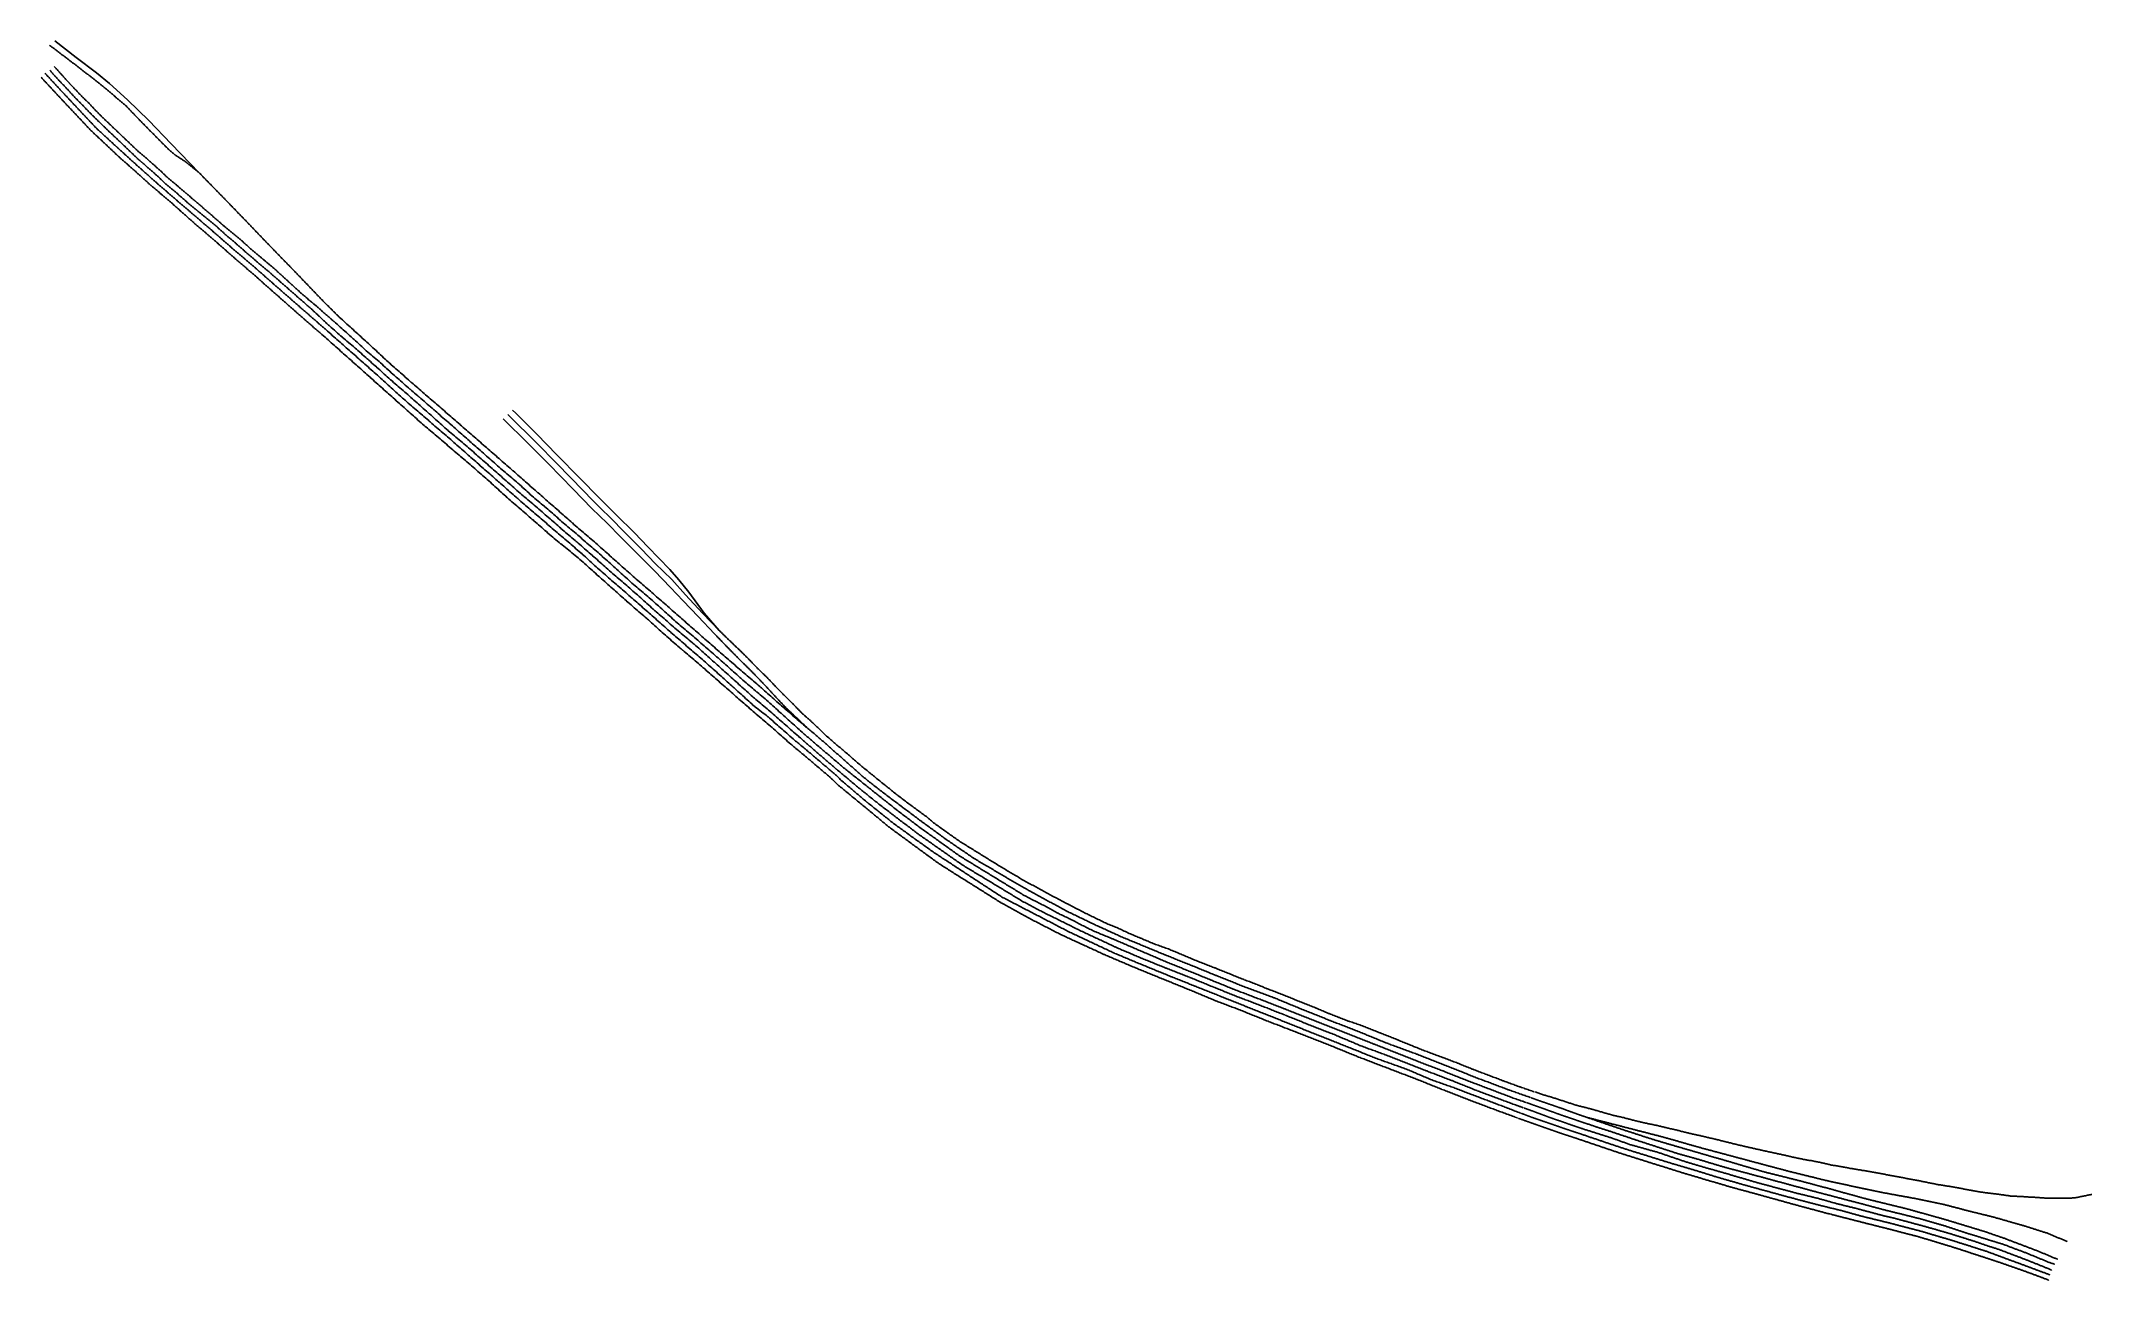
# Model space of a CAD drawing. Extents: x 6451167 to 6455043, y 1871096 to 1873438.
import ezdxf

# ---------------------------------------------------------------- set-up
doc = ezdxf.new("R2010")
doc.units = 0
doc.header["$LTSCALE"] = 100
doc.header["$MEASUREMENT"] = 0
doc.linetypes.add('D5', pattern=[1.05, 1, -0.05])
for name, color, linetype in [('seg001', 1, 'CONTINUOUS'), ('seg002', 1, 'CONTINUOUS'), ('seg003', 1, 'CONTINUOUS'), ('seg004', 1, 'CONTINUOUS'), ('seg006', 1, 'CONTINUOUS'), ('seg007', 1, 'D5'), ('seg008', 1, 'CONTINUOUS'), ('seg009', 1, 'CONTINUOUS'), ('seg010', 1, 'CONTINUOUS'), ('seg011', 1, 'CONTINUOUS'), ('seg012', 1, 'D5')]:
    doc.layers.add(name, color=color, linetype=linetype)

msp = doc.modelspace()

# ---------------------------------------------------------------- linework, layer by layer
at = {"layer": 'seg001'}
for points in [[(6454089.7, 1871402.8), (6454089.7, 1871402.8), (6454091.2, 1871402.5), (6454092.8, 1871402.1), (6454094.3, 1871401.7), (6454095.8, 1871401.3), (6454097.4, 1871400.9), (6454098.9, 1871400.5), (6454100.4, 1871400.1), (6454101.9, 1871399.7), (6454103.5, 1871399.3), (6454105, 1871398.9), (6454106.5, 1871398.5), (6454108, 1871398.1), (6454109.6, 1871397.7), (6454111.1, 1871397.3), (6454112.6, 1871396.9), (6454114.2, 1871396.5), (6454115.7, 1871396.1), (6454117.2, 1871395.8), (6454118.7, 1871395.4), (6454120.3, 1871395), (6454121.8, 1871394.6), (6454123.3, 1871394.2), (6454124.9, 1871393.8), (6454126.4, 1871393.4), (6454127.9, 1871393), (6454129.4, 1871392.6), (6454131, 1871392.2), (6454132.5, 1871391.8), (6454134, 1871391.4), (6454135.6, 1871391), (6454137.1, 1871390.6), (6454138.6, 1871390.2), (6454140.1, 1871389.8), (6454141.7, 1871389.4), (6454143.2, 1871389.1), (6454144.7, 1871388.7), (6454146.3, 1871388.3), (6454147.8, 1871387.9), (6454149.3, 1871387.5), (6454150.8, 1871387.1), (6454152.4, 1871386.7), (6454153.9, 1871386.3), (6454155.4, 1871385.9), (6454156.9, 1871385.5), (6454158.5, 1871385.1), (6454160, 1871384.7), (6454161.5, 1871384.3), (6454163.1, 1871383.9), (6454164.6, 1871383.5), (6454166.1, 1871383.1), (6454167.6, 1871382.8), (6454169.2, 1871382.4), (6454170.7, 1871382), (6454172.2, 1871381.6), (6454173.8, 1871381.2), (6454175.3, 1871380.8), (6454176.8, 1871380.4), (6454178.3, 1871380), (6454179.9, 1871379.6), (6454181.4, 1871379.2), (6454182.9, 1871378.8), (6454184.5, 1871378.4), (6454186, 1871378), (6454187.5, 1871377.6), (6454189, 1871377.2), (6454190.6, 1871376.8), (6454192.1, 1871376.4), (6454193.6, 1871376.1), (6454195.2, 1871375.7), (6454196.7, 1871375.3), (6454198.2, 1871374.9), (6454199.7, 1871374.5), (6454201.3, 1871374.1), (6454202.8, 1871373.7), (6454204.3, 1871373.3), (6454205.9, 1871372.9), (6454207.4, 1871372.5), (6454208.9, 1871372.1), (6454210.4, 1871371.7), (6454212, 1871371.3), (6454213.5, 1871370.9), (6454215, 1871370.5), (6454216.5, 1871370.1), (6454218.1, 1871369.7), (6454219.6, 1871369.4), (6454221.1, 1871369), (6454222.7, 1871368.6), (6454224.2, 1871368.2), (6454225.7, 1871367.8), (6454227.2, 1871367.4), (6454228.8, 1871367), (6454230.3, 1871366.6), (6454231.8, 1871366.2), (6454233.4, 1871365.8), (6454234.9, 1871365.4), (6454236, 1871365.1), (6454236.4, 1871365), (6454237.9, 1871364.6), (6454239.4, 1871364.1), (6454241, 1871363.7), (6454242.5, 1871363.3), (6454244, 1871362.8), (6454245.5, 1871362.4), (6454247, 1871362), (6454248.5, 1871361.5), (6454250.1, 1871361.1), (6454251.6, 1871360.7), (6454253.1, 1871360.2), (6454254.6, 1871359.8), (6454256.1, 1871359.4), (6454257.7, 1871358.9), (6454259.2, 1871358.5), (6454260.7, 1871358.1), (6454262.2, 1871357.6), (6454263.7, 1871357.2), (6454265.2, 1871356.7), (6454266.8, 1871356.3), (6454268.3, 1871355.9), (6454269.8, 1871355.4), (6454271.3, 1871355), (6454272.8, 1871354.6), (6454274.3, 1871354.1), (6454275.9, 1871353.7), (6454277.4, 1871353.3), (6454278.9, 1871352.8), (6454280.4, 1871352.4), (6454281.9, 1871352), (6454283.4, 1871351.5), (6454285, 1871351.1), (6454286.5, 1871350.7), (6454288, 1871350.2), (6454289.5, 1871349.8), (6454291, 1871349.4), (6454292.5, 1871348.9), (6454294.1, 1871348.5), (6454295.6, 1871348.1), (6454297.1, 1871347.6), (6454298.6, 1871347.2), (6454300.1, 1871346.7), (6454301.6, 1871346.3), (6454303.2, 1871345.9), (6454304.7, 1871345.4), (6454305, 1871345.3), (6454306.2, 1871345), (6454307.7, 1871344.6), (6454309.3, 1871344.2), (6454310.8, 1871343.8), (6454312.3, 1871343.4), (6454313.8, 1871343), (6454315.4, 1871342.6), (6454316.9, 1871342.2), (6454318.4, 1871341.8), (6454319.9, 1871341.4), (6454321.5, 1871341), (6454323, 1871340.6), (6454324.5, 1871340.2), (6454326, 1871339.8), (6454327.6, 1871339.4), (6454329.1, 1871338.9), (6454330.6, 1871338.5), (6454332.1, 1871338.1), (6454333.7, 1871337.7), (6454335.2, 1871337.3), (6454336.7, 1871336.9), (6454338.2, 1871336.5), (6454339.8, 1871336.1), (6454341.3, 1871335.7), (6454342.8, 1871335.3), (6454344.3, 1871334.9), (6454345.9, 1871334.5), (6454347.4, 1871334.1), (6454348.9, 1871333.7), (6454350.4, 1871333.3), (6454352, 1871332.9), (6454352.2, 1871332.8), (6454353.5, 1871332.5), (6454355, 1871332), (6454356.5, 1871331.6), (6454358.1, 1871331.2), (6454359.6, 1871330.8), (6454361.1, 1871330.4), (6454362.6, 1871330), (6454364.2, 1871329.6), (6454365.7, 1871329.2), (6454367.2, 1871328.8), (6454368.7, 1871328.4), (6454370.2, 1871328), (6454371.8, 1871327.5), (6454373.3, 1871327.1), (6454374.8, 1871326.7), (6454376.3, 1871326.3), (6454377.9, 1871325.9), (6454379.4, 1871325.5), (6454380.9, 1871325.1), (6454382.4, 1871324.7), (6454384, 1871324.3), (6454385.5, 1871323.9), (6454387, 1871323.5), (6454388.5, 1871323), (6454390.1, 1871322.6), (6454391.6, 1871322.2), (6454393.1, 1871321.8), (6454394.6, 1871321.4), (6454396.2, 1871321), (6454397.7, 1871320.6), (6454399.2, 1871320.2), (6454400.7, 1871319.8), (6454402.3, 1871319.4), (6454403.8, 1871319), (6454405.3, 1871318.5), (6454406.8, 1871318.1), (6454408.4, 1871317.7), (6454409.9, 1871317.3), (6454411.1, 1871317), (6454411.4, 1871316.9), (6454412.9, 1871316.5), (6454414.5, 1871316.1), (6454416, 1871315.7), (6454417.5, 1871315.3), (6454419, 1871314.9), (6454420.6, 1871314.5), (6454422.1, 1871314.1), (6454423.6, 1871313.7), (6454425.1, 1871313.3), (6454426.7, 1871312.9), (6454428.2, 1871312.4), (6454429.7, 1871312), (6454431.2, 1871311.6), (6454432.8, 1871311.2), (6454434.3, 1871310.8), (6454435.8, 1871310.4), (6454437.3, 1871310), (6454438.9, 1871309.6), (6454440.4, 1871309.2), (6454441.9, 1871308.8), (6454443.4, 1871308.4), (6454445, 1871308), (6454446.5, 1871307.6), (6454448, 1871307.2), (6454449.5, 1871306.8), (6454451.1, 1871306.4), (6454452.6, 1871306), (6454454.1, 1871305.6), (6454455.6, 1871305.2), (6454457.2, 1871304.7), (6454458.7, 1871304.3), (6454460.2, 1871303.9), (6454461.7, 1871303.5), (6454463.3, 1871303.1), (6454464.8, 1871302.7), (6454466.3, 1871302.3), (6454467.8, 1871301.9), (6454469.4, 1871301.5), (6454470.9, 1871301.1), (6454472.4, 1871300.7), (6454473.9, 1871300.3), (6454474.8, 1871300), (6454475.5, 1871299.9), (6454477, 1871299.5), (6454478.5, 1871299.1), (6454480.1, 1871298.8), (6454481.6, 1871298.4), (6454483.1, 1871298), (6454484.7, 1871297.6), (6454486.2, 1871297.3), (6454487.7, 1871296.9), (6454489.3, 1871296.5), (6454490.8, 1871296.1), (6454492.3, 1871295.8), (6454493.9, 1871295.4), (6454495.4, 1871295), (6454496.9, 1871294.6), (6454498.5, 1871294.3), (6454500, 1871293.9), (6454501.5, 1871293.5), (6454503.1, 1871293.1), (6454504.6, 1871292.8), (6454506.1, 1871292.4), (6454507.7, 1871292), (6454509.2, 1871291.6), (6454510.7, 1871291.3), (6454512.3, 1871290.9), (6454513.8, 1871290.5), (6454515.3, 1871290.1), (6454516.9, 1871289.8), (6454518.4, 1871289.4), (6454519.9, 1871289), (6454521.4, 1871288.6), (6454521.6, 1871288.6), (6454523, 1871288.3), (6454524.5, 1871287.9), (6454526.1, 1871287.5), (6454527.6, 1871287.2), (6454528.3, 1871287), (6454529.1, 1871286.8), (6454530.6, 1871286.4), (6454532.2, 1871286), (6454533.3, 1871285.7), (6454533.7, 1871285.6), (6454535.2, 1871285.2), (6454536.8, 1871284.8), (6454538.3, 1871284.4), (6454538.7, 1871284.3), (6454539.8, 1871284.1), (6454541.4, 1871283.8), (6454542.7, 1871283.5), (6454542.9, 1871283.4), (6454544.5, 1871283.1), (6454546, 1871282.7), (6454547.1, 1871282.4), (6454548, 1871282.2), (6454548, 1871282.2)], [(6454089.7, 1871402.8), (6454089.7, 1871402.8), (6454089.7, 1871402.8), (6454089.7, 1871402.8), (6454089.7, 1871402.8), (6454089.7, 1871402.8), (6454089.7, 1871402.8), (6454089.7, 1871402.8), (6454090, 1871402.7), (6454090.4, 1871402.6), (6454091, 1871402.4), (6454091.2, 1871402.4), (6454092.7, 1871401.9), (6454092.7, 1871401.8), (6454094.2, 1871401.3), (6454095.7, 1871400.8), (6454097.2, 1871400.3), (6454098.6, 1871399.8), (6454100.1, 1871399.3), (6454101.6, 1871398.8), (6454103.1, 1871398.3), (6454104.6, 1871397.8), (6454106.1, 1871397.2), (6454107.6, 1871396.7), (6454109.1, 1871396.2), (6454110.6, 1871395.7), (6454112, 1871395.2), (6454113.5, 1871394.7), (6454115, 1871394.2), (6454116.5, 1871393.7), (6454118, 1871393.2), (6454119.5, 1871392.6), (6454121, 1871392.1), (6454122.5, 1871391.6), (6454124, 1871391.1), (6454125.4, 1871390.6), (6454126.9, 1871390.1), (6454128.4, 1871389.6), (6454129.9, 1871389.1), (6454131.4, 1871388.6), (6454132.9, 1871388), (6454134.4, 1871387.5), (6454135.9, 1871387), (6454137.4, 1871386.5), (6454138.8, 1871386), (6454140.3, 1871385.5), (6454141.8, 1871385), (6454143.3, 1871384.5), (6454144.8, 1871384), (6454145.3, 1871383.8), (6454146.3, 1871383.5), (6454147.8, 1871383), (6454149.3, 1871382.5), (6454150.8, 1871382), (6454152.3, 1871381.5), (6454153.8, 1871381), (6454155.3, 1871380.5), (6454156.7, 1871380), (6454158.2, 1871379.5), (6454159.7, 1871379), (6454161.2, 1871378.5), (6454162.7, 1871378), (6454164.2, 1871377.5), (6454165.7, 1871377), (6454167.2, 1871376.5), (6454168.7, 1871376), (6454169.4, 1871375.8), (6454170.2, 1871375.5), (6454171.7, 1871375.1), (6454173.2, 1871374.6), (6454174.7, 1871374.1), (6454176.2, 1871373.6), (6454177.7, 1871373.1), (6454179.2, 1871372.6), (6454180.7, 1871372.1), (6454182.2, 1871371.6), (6454183.7, 1871371.1), (6454185.2, 1871370.7), (6454186.7, 1871370.2), (6454188.2, 1871369.7), (6454189.7, 1871369.2), (6454191.1, 1871368.7), (6454192.6, 1871368.2), (6454194.1, 1871367.7), (6454195.6, 1871367.2), (6454197.1, 1871366.8), (6454198.6, 1871366.3), (6454200.1, 1871365.8), (6454201.6, 1871365.3), (6454203.1, 1871364.8), (6454204.6, 1871364.3), (6454206.1, 1871363.8), (6454207.6, 1871363.3), (6454209.1, 1871362.9), (6454210.6, 1871362.4), (6454212.1, 1871361.9), (6454212.9, 1871361.6), (6454213.6, 1871361.4), (6454215.1, 1871361), (6454216.6, 1871360.5), (6454218.1, 1871360.1), (6454219.6, 1871359.6), (6454221.2, 1871359.2), (6454222.7, 1871358.8), (6454224.2, 1871358.3), (6454225.7, 1871357.9), (6454227.2, 1871357.4), (6454228.7, 1871357), (6454230.2, 1871356.5), (6454231.7, 1871356.1), (6454233.2, 1871355.7), (6454234.7, 1871355.2), (6454236.3, 1871354.8), (6454237.8, 1871354.3), (6454239.3, 1871353.9), (6454240.8, 1871353.4), (6454242.3, 1871353), (6454243.8, 1871352.6), (6454245.3, 1871352.1), (6454246.8, 1871351.7), (6454248.3, 1871351.2), (6454249.9, 1871350.8), (6454251.4, 1871350.3), (6454252.9, 1871349.9), (6454254.4, 1871349.5), (6454255.9, 1871349), (6454257.4, 1871348.6), (6454258.9, 1871348.1), (6454260.4, 1871347.7), (6454261.9, 1871347.2), (6454263.4, 1871346.8), (6454265, 1871346.4), (6454266.5, 1871345.9), (6454268, 1871345.5), (6454269.5, 1871345), (6454271, 1871344.6), (6454272.5, 1871344.1), (6454274, 1871343.7), (6454275.5, 1871343.3), (6454277, 1871342.8), (6454278.5, 1871342.4), (6454280.1, 1871341.9), (6454281.6, 1871341.5), (6454283.1, 1871341), (6454284.6, 1871340.6), (6454286.1, 1871340.2), (6454287.6, 1871339.7), (6454289.1, 1871339.3), (6454290.6, 1871338.8), (6454292.1, 1871338.4), (6454293.7, 1871337.9), (6454295.2, 1871337.5), (6454296.3, 1871337.2), (6454296.7, 1871337.1), (6454298.2, 1871336.6), (6454299.7, 1871336.2), (6454301.2, 1871335.8), (6454302.7, 1871335.3), (6454304.2, 1871334.9), (6454305.8, 1871334.5), (6454307.3, 1871334), (6454308.8, 1871333.6), (6454310.3, 1871333.2), (6454311.8, 1871332.7), (6454313.3, 1871332.3), (6454314.8, 1871331.9), (6454316.3, 1871331.4), (6454317.9, 1871331), (6454319.4, 1871330.6), (6454320.9, 1871330.1), (6454322.4, 1871329.7), (6454323.9, 1871329.3), (6454325.4, 1871328.8), (6454326.9, 1871328.4), (6454328.4, 1871328), (6454330, 1871327.5), (6454331.5, 1871327.1), (6454333, 1871326.7), (6454334.5, 1871326.2), (6454336, 1871325.8), (6454337.5, 1871325.4), (6454339, 1871324.9), (6454340.6, 1871324.5), (6454342.1, 1871324.1), (6454343.6, 1871323.6), (6454345.1, 1871323.2), (6454346.6, 1871322.8), (6454348.1, 1871322.3), (6454349.6, 1871321.9), (6454350.1, 1871321.8), (6454351.1, 1871321.4), (6454352.7, 1871321), (6454354.2, 1871320.6), (6454355.7, 1871320.1), (6454357.2, 1871319.7), (6454358.7, 1871319.2), (6454360.2, 1871318.8), (6454361.7, 1871318.3), (6454363.2, 1871317.9), (6454364.7, 1871317.4), (6454366.2, 1871317), (6454367.8, 1871316.6), (6454369.3, 1871316.1), (6454370.8, 1871315.7), (6454372.3, 1871315.2), (6454373.8, 1871314.8), (6454375.3, 1871314.3), (6454376.8, 1871313.9), (6454378.3, 1871313.5), (6454379.8, 1871313), (6454381.3, 1871312.6), (6454382.9, 1871312.1), (6454384.4, 1871311.7), (6454385.9, 1871311.2), (6454387.4, 1871310.8), (6454388.9, 1871310.3), (6454390.4, 1871309.9), (6454391.9, 1871309.5), (6454393.4, 1871309), (6454394.9, 1871308.6), (6454396.4, 1871308.1), (6454398, 1871307.7), (6454399.5, 1871307.2), (6454401, 1871306.8), (6454402.5, 1871306.3), (6454404, 1871305.9), (6454405.5, 1871305.5), (6454407, 1871305), (6454408.5, 1871304.6), (6454410, 1871304.1), (6454411.5, 1871303.7), (6454413, 1871303.2), (6454414.6, 1871302.8), (6454416.1, 1871302.3), (6454417.6, 1871301.9), (6454419.1, 1871301.5), (6454420.6, 1871301), (6454422.1, 1871300.6), (6454423.6, 1871300.1), (6454423.7, 1871300.1), (6454425.1, 1871299.7), (6454426.7, 1871299.4), (6454428.2, 1871299), (6454429.7, 1871298.6), (6454431.3, 1871298.2), (6454432.8, 1871297.8), (6454434.3, 1871297.4), (6454435.8, 1871297.1), (6454437.4, 1871296.7), (6454438.9, 1871296.3), (6454440.4, 1871295.9), (6454441.9, 1871295.5), (6454443.5, 1871295.1), (6454445, 1871294.8), (6454446.5, 1871294.4), (6454448, 1871294), (6454449.6, 1871293.6), (6454451.1, 1871293.2), (6454452.6, 1871292.8), (6454454.2, 1871292.5), (6454455.7, 1871292.1), (6454457.2, 1871291.7), (6454458.7, 1871291.3), (6454460.3, 1871290.9), (6454461.8, 1871290.5), (6454463.3, 1871290.2), (6454464.8, 1871289.8), (6454466.4, 1871289.4), (6454467.9, 1871289), (6454469.4, 1871288.6), (6454470.9, 1871288.2), (6454472.5, 1871287.9), (6454474, 1871287.5), (6454475.5, 1871287.1), (6454477.1, 1871286.7), (6454478.6, 1871286.3), (6454480.1, 1871285.9), (6454481.6, 1871285.6), (6454483.2, 1871285.2), (6454484.7, 1871284.8), (6454486.2, 1871284.4), (6454487.7, 1871284), (6454489.3, 1871283.7), (6454490.8, 1871283.3), (6454492.3, 1871282.9), (6454493.8, 1871282.5), (6454495.4, 1871282.1), (6454496.9, 1871281.7), (6454497.9, 1871281.5), (6454498.4, 1871281.3), (6454499.9, 1871280.9), (6454501.5, 1871280.5), (6454503, 1871280.1), (6454504.5, 1871279.7), (6454506, 1871279.3), (6454507.5, 1871278.9), (6454509.1, 1871278.5), (6454510.6, 1871278), (6454512.1, 1871277.6), (6454513.6, 1871277.2), (6454515.1, 1871276.8), (6454516.7, 1871276.4), (6454518.2, 1871276), (6454519.7, 1871275.6), (6454521.2, 1871275.2), (6454522.7, 1871274.7), (6454523.6, 1871274.5), (6454524.2, 1871274.3), (6454525.8, 1871273.9), (6454527.3, 1871273.5), (6454528.8, 1871273.1), (6454530.3, 1871272.7), (6454531.4, 1871272.5), (6454531.9, 1871272.3), (6454533.4, 1871271.9), (6454534.9, 1871271.5), (6454536.4, 1871271.1), (6454536.6, 1871271.1), (6454537.9, 1871270.7), (6454539.5, 1871270.3), (6454539.7, 1871270.3), (6454541, 1871270), (6454542.2, 1871269.7), (6454543.3, 1871269.4), (6454543.3, 1871269.4)], [(6454068.4, 1871363.6), (6454069.7, 1871363.2), (6454070, 1871363.1), (6454071.6, 1871362.6), (6454073.2, 1871362), (6454074.8, 1871361.5), (6454076.4, 1871360.9), (6454078, 1871360.4), (6454079.5, 1871359.9), (6454081.1, 1871359.3), (6454082.7, 1871358.8), (6454084.3, 1871358.3), (6454085.9, 1871357.7), (6454087.5, 1871357.2), (6454089, 1871356.6), (6454090.6, 1871356.1), (6454092.2, 1871355.6), (6454093.8, 1871355), (6454095.4, 1871354.5), (6454097, 1871354), (6454098.6, 1871353.4), (6454100.1, 1871352.9), (6454101.7, 1871352.3), (6454103.3, 1871351.8), (6454104.9, 1871351.3), (6454106.5, 1871350.7), (6454108.1, 1871350.2), (6454109.6, 1871349.7), (6454111.2, 1871349.1), (6454112.8, 1871348.6), (6454114.4, 1871348), (6454116, 1871347.5), (6454117.6, 1871347), (6454119.2, 1871346.4), (6454120.7, 1871345.9), (6454122.3, 1871345.3), (6454123.9, 1871344.8), (6454125.5, 1871344.3), (6454127.1, 1871343.7), (6454128.7, 1871343.2), (6454130.3, 1871342.7), (6454131.8, 1871342.1), (6454133.4, 1871341.6), (6454135, 1871341), (6454136.6, 1871340.5), (6454138.2, 1871340), (6454139.8, 1871339.4), (6454141.3, 1871338.9), (6454142.9, 1871338.4), (6454144.5, 1871337.8), (6454146.1, 1871337.3), (6454146.7, 1871337.1), (6454147.7, 1871336.8), (6454149.3, 1871336.3), (6454150.9, 1871335.7), (6454152.5, 1871335.2), (6454154.1, 1871334.7), (6454155.7, 1871334.2), (6454157.3, 1871333.7), (6454158.9, 1871333.2), (6454160.5, 1871332.7), (6454162, 1871332.2), (6454163.6, 1871331.7), (6454165.2, 1871331.2), (6454166.8, 1871330.7), (6454168.4, 1871330.2), (6454170, 1871329.7), (6454171.6, 1871329.2), (6454173.2, 1871328.7), (6454174.8, 1871328.2), (6454176.4, 1871327.6), (6454178, 1871327.1), (6454179.6, 1871326.6), (6454181.2, 1871326.1), (6454182.8, 1871325.6), (6454184.4, 1871325.1), (6454186, 1871324.6), (6454187.6, 1871324.1), (6454189.2, 1871323.6), (6454190.8, 1871323.1), (6454192.4, 1871322.6), (6454194, 1871322.1), (6454195.5, 1871321.6), (6454197.1, 1871321.1), (6454198.7, 1871320.6), (6454199.4, 1871320.4), (6454200.3, 1871320.1), (6454201.9, 1871319.6), (6454203.5, 1871319.1), (6454205.1, 1871318.6), (6454206.7, 1871318.1), (6454208.3, 1871317.6), (6454209.9, 1871317.1), (6454211.5, 1871316.6), (6454213.1, 1871316.1), (6454214.7, 1871315.6), (6454216.3, 1871315.1), (6454217.9, 1871314.6), (6454219.5, 1871314.1), (6454221.1, 1871313.6), (6454222.7, 1871313.1), (6454224.3, 1871312.6), (6454225.9, 1871312.1), (6454227.5, 1871311.6), (6454229.1, 1871311.1), (6454230.7, 1871310.6), (6454232.3, 1871310.1), (6454233.9, 1871309.6), (6454235.5, 1871309.1), (6454237.1, 1871308.6), (6454238.7, 1871308.1), (6454240.3, 1871307.6), (6454241.9, 1871307.1), (6454243.5, 1871306.6), (6454245.1, 1871306.1), (6454246.7, 1871305.6), (6454248.3, 1871305.1), (6454249.8, 1871304.6), (6454251.4, 1871304.1), (6454253, 1871303.6), (6454254.6, 1871303.1), (6454256.2, 1871302.6), (6454257.8, 1871302.1), (6454259.4, 1871301.6), (6454261, 1871301.1), (6454262.6, 1871300.6), (6454264.2, 1871300.1), (6454265.8, 1871299.6), (6454267.4, 1871299.1), (6454269, 1871298.6), (6454270.4, 1871298.1), (6454270.6, 1871298.1), (6454272.2, 1871297.6), (6454273.8, 1871297.1), (6454275.4, 1871296.6), (6454277, 1871296.2), (6454278.6, 1871295.7), (6454280.2, 1871295.2), (6454281.8, 1871294.7), (6454283.4, 1871294.3), (6454285.1, 1871293.8), (6454286.7, 1871293.3), (6454288.3, 1871292.8), (6454289.9, 1871292.4), (6454291.5, 1871291.9), (6454293.1, 1871291.4), (6454294.7, 1871290.9), (6454296.3, 1871290.5), (6454297.9, 1871290), (6454299.5, 1871289.5), (6454301.1, 1871289), (6454302.7, 1871288.6), (6454304.3, 1871288.1), (6454305.9, 1871287.6), (6454307.5, 1871287.1), (6454309.1, 1871286.6), (6454310.7, 1871286.2), (6454312.3, 1871285.7), (6454313.9, 1871285.2), (6454315.5, 1871284.7), (6454317.1, 1871284.3), (6454318.8, 1871283.8), (6454320.4, 1871283.3), (6454322, 1871282.8), (6454323.6, 1871282.4), (6454324.3, 1871282.2), (6454325.2, 1871281.9), (6454326.8, 1871281.4), (6454328.4, 1871281), (6454330, 1871280.5), (6454331.6, 1871280), (6454333.2, 1871279.5), (6454334.8, 1871279.1), (6454336.4, 1871278.6), (6454338, 1871278.1), (6454339.6, 1871277.7), (6454341.2, 1871277.2), (6454342.8, 1871276.7), (6454344.4, 1871276.2), (6454346, 1871275.8), (6454347.7, 1871275.3), (6454349.3, 1871274.8), (6454350.9, 1871274.4), (6454352.5, 1871273.9), (6454354.1, 1871273.4), (6454355.7, 1871273), (6454357.3, 1871272.5), (6454358.9, 1871272), (6454360.1, 1871271.7), (6454360.5, 1871271.5), (6454362.1, 1871271.1), (6454363.7, 1871270.7), (6454365.3, 1871270.2), (6454367, 1871269.8), (6454368.6, 1871269.3), (6454370.2, 1871268.9), (6454371.8, 1871268.5), (6454373.4, 1871268), (6454375, 1871267.6), (6454376.7, 1871267.1), (6454378.3, 1871266.7), (6454379.9, 1871266.3), (6454381.5, 1871265.8), (6454383.1, 1871265.4), (6454384.7, 1871264.9), (6454386.3, 1871264.5), (6454388, 1871264), (6454389.6, 1871263.6), (6454391.2, 1871263.2), (6454392.8, 1871262.7), (6454394.4, 1871262.3), (6454396, 1871261.8), (6454397.6, 1871261.4), (6454399.3, 1871261), (6454400.9, 1871260.5), (6454402.5, 1871260.1), (6454404.1, 1871259.6), (6454405.7, 1871259.2), (6454407.3, 1871258.7), (6454408.9, 1871258.3), (6454410, 1871258), (6454410.6, 1871257.9), (6454412.2, 1871257.4), (6454413.8, 1871257), (6454415.4, 1871256.5), (6454417, 1871256.1), (6454418.6, 1871255.6), (6454420.2, 1871255.2), (6454421.8, 1871254.7), (6454423.5, 1871254.3), (6454425.1, 1871253.8), (6454426.7, 1871253.4), (6454428.3, 1871253), (6454429.9, 1871252.5), (6454431.5, 1871252.1), (6454433.1, 1871251.6), (6454434.7, 1871251.2), (6454436.4, 1871250.7), (6454438, 1871250.3), (6454439.6, 1871249.8), (6454441.2, 1871249.4), (6454442.8, 1871248.9), (6454444.4, 1871248.5), (6454446, 1871248), (6454447.7, 1871247.6), (6454449.3, 1871247.2), (6454450.9, 1871246.7), (6454452.5, 1871246.3), (6454454.1, 1871245.8), (6454455.7, 1871245.4), (6454457.3, 1871244.9), (6454458.9, 1871244.5), (6454460.6, 1871244), (6454462.2, 1871243.6), (6454463.8, 1871243.1), (6454465.4, 1871242.7), (6454467, 1871242.2), (6454468.6, 1871241.8), (6454470.2, 1871241.4), (6454471.8, 1871240.9), (6454473.5, 1871240.5), (6454475.1, 1871240), (6454476.7, 1871239.6), (6454478.3, 1871239.1), (6454479.9, 1871238.7), (6454481.5, 1871238.2), (6454483.1, 1871237.8), (6454484.8, 1871237.3), (6454486.4, 1871236.9), (6454488, 1871236.4), (6454489.6, 1871236), (6454491.2, 1871235.5), (6454492.8, 1871235.1), (6454494.4, 1871234.7), (6454496, 1871234.2), (6454497.7, 1871233.8), (6454499.3, 1871233.3), (6454500.5, 1871233), (6454500.9, 1871232.9), (6454502.5, 1871232.5), (6454504.1, 1871232), (6454505.7, 1871231.6), (6454507.4, 1871231.2), (6454509, 1871230.8), (6454510.6, 1871230.4), (6454512.2, 1871229.9), (6454513.8, 1871229.5), (6454515.5, 1871229.1), (6454517.1, 1871228.7), (6454518.7, 1871228.3), (6454520.3, 1871227.9), (6454520.5, 1871227.8), (6454521.9, 1871227.4), (6454523.6, 1871227), (6454525.2, 1871226.5), (6454526.8, 1871226.1), (6454528.4, 1871225.7), (6454530, 1871225.2), (6454531.6, 1871224.8), (6454533.3, 1871224.3), (6454534.9, 1871223.9), (6454536.5, 1871223.5), (6454538.1, 1871223), (6454539.7, 1871222.6), (6454541.3, 1871222.2), (6454542.9, 1871221.7), (6454544.6, 1871221.3), (6454545.9, 1871220.9), (6454546.2, 1871220.8), (6454547.8, 1871220.5), (6454550.2, 1871219.9), (6454550.2, 1871219.9)], [(6454073.7, 1871372.9), (6454075.3, 1871372.4), (6454075.8, 1871372.2), (6454076.9, 1871371.8), (6454078.5, 1871371.3), (6454080, 1871370.8), (6454081.6, 1871370.2), (6454083.2, 1871369.7), (6454084.8, 1871369.2), (6454086.3, 1871368.6), (6454087.9, 1871368.1), (6454089.5, 1871367.6), (6454091, 1871367), (6454092.6, 1871366.5), (6454094.2, 1871366), (6454095.8, 1871365.4), (6454097.3, 1871364.9), (6454098.9, 1871364.4), (6454100.5, 1871363.8), (6454102.1, 1871363.3), (6454103.6, 1871362.8), (6454105.2, 1871362.3), (6454106.8, 1871361.7), (6454108.4, 1871361.2), (6454109.9, 1871360.7), (6454111.5, 1871360.1), (6454113.1, 1871359.6), (6454114.6, 1871359.1), (6454116.2, 1871358.5), (6454117.8, 1871358), (6454119.4, 1871357.5), (6454120.9, 1871356.9), (6454122.5, 1871356.4), (6454124.1, 1871355.9), (6454125.7, 1871355.3), (6454127.2, 1871354.8), (6454128.8, 1871354.3), (6454130.4, 1871353.7), (6454132, 1871353.2), (6454133.5, 1871352.7), (6454135.1, 1871352.1), (6454136.7, 1871351.6), (6454138.2, 1871351.1), (6454139.8, 1871350.5), (6454141.4, 1871350), (6454143, 1871349.5), (6454144.5, 1871348.9), (6454146.1, 1871348.4), (6454147.7, 1871347.9), (6454149.3, 1871347.4), (6454150.8, 1871346.8), (6454151.8, 1871346.5), (6454152.4, 1871346.3), (6454154, 1871345.8), (6454155.6, 1871345.3), (6454157.2, 1871344.8), (6454158.8, 1871344.3), (6454160.3, 1871343.8), (6454161.9, 1871343.3), (6454163.5, 1871342.8), (6454165.1, 1871342.3), (6454166.7, 1871341.8), (6454168.3, 1871341.3), (6454169.8, 1871340.8), (6454171.4, 1871340.3), (6454173, 1871339.8), (6454174.6, 1871339.3), (6454176.2, 1871338.8), (6454177.8, 1871338.3), (6454179.3, 1871337.8), (6454180.9, 1871337.3), (6454182.5, 1871336.8), (6454184.1, 1871336.3), (6454185.7, 1871335.8), (6454187.3, 1871335.3), (6454188.9, 1871334.8), (6454190.4, 1871334.3), (6454192, 1871333.8), (6454193.6, 1871333.3), (6454195.2, 1871332.8), (6454196.8, 1871332.3), (6454198.4, 1871331.9), (6454199.9, 1871331.4), (6454199.9, 1871331.4), (6454201.5, 1871330.9), (6454203.1, 1871330.4), (6454204.7, 1871329.9), (6454206.3, 1871329.4), (6454207.9, 1871328.9), (6454209.5, 1871328.4), (6454211.1, 1871327.9), (6454212.6, 1871327.4), (6454214.2, 1871326.9), (6454215.8, 1871326.4), (6454217.4, 1871325.9), (6454219, 1871325.4), (6454220.6, 1871325), (6454222.2, 1871324.5), (6454223.7, 1871324), (6454225.3, 1871323.5), (6454226.9, 1871323), (6454228.5, 1871322.5), (6454230.1, 1871322), (6454231.7, 1871321.5), (6454233.3, 1871321), (6454234.8, 1871320.5), (6454236.4, 1871320), (6454238, 1871319.5), (6454239.6, 1871319), (6454241.2, 1871318.6), (6454242.8, 1871318.1), (6454244.4, 1871317.6), (6454246, 1871317.1), (6454247.2, 1871316.7), (6454247.5, 1871316.6), (6454249.1, 1871316.1), (6454250.7, 1871315.6), (6454252.3, 1871315.2), (6454253.9, 1871314.7), (6454255.5, 1871314.2), (6454257.1, 1871313.8), (6454258.7, 1871313.3), (6454260.3, 1871312.8), (6454261.9, 1871312.3), (6454263.5, 1871311.9), (6454265.1, 1871311.4), (6454266.6, 1871310.9), (6454268.2, 1871310.4), (6454269.8, 1871310), (6454271.4, 1871309.5), (6454273, 1871309), (6454274.6, 1871308.6), (6454276.2, 1871308.1), (6454277.8, 1871307.6), (6454279.4, 1871307.1), (6454281, 1871306.7), (6454282.6, 1871306.2), (6454284.2, 1871305.7), (6454285.8, 1871305.2), (6454287.3, 1871304.8), (6454288.9, 1871304.3), (6454290.5, 1871303.8), (6454292.1, 1871303.4), (6454293.7, 1871302.9), (6454295, 1871302.5), (6454295.3, 1871302.4), (6454296.9, 1871301.9), (6454298.5, 1871301.4), (6454300.1, 1871300.9), (6454301.7, 1871300.4), (6454303.2, 1871300), (6454304.8, 1871299.5), (6454306.4, 1871299), (6454308, 1871298.5), (6454309.6, 1871298), (6454311.2, 1871297.5), (6454312.8, 1871297), (6454314.4, 1871296.5), (6454315.9, 1871296), (6454317.5, 1871295.6), (6454319.1, 1871295.1), (6454320.7, 1871294.6), (6454322.3, 1871294.1), (6454323.9, 1871293.6), (6454325.5, 1871293.1), (6454327.1, 1871292.6), (6454328.6, 1871292.1), (6454330.2, 1871291.6), (6454331.8, 1871291.1), (6454333.4, 1871290.7), (6454335, 1871290.2), (6454336.6, 1871289.7), (6454337.3, 1871289.5), (6454338.2, 1871289.2), (6454339.8, 1871288.7), (6454341.4, 1871288.3), (6454343, 1871287.8), (6454344.6, 1871287.4), (6454346.1, 1871286.9), (6454347.7, 1871286.5), (6454349.3, 1871286), (6454350.9, 1871285.5), (6454352.5, 1871285.1), (6454354.1, 1871284.6), (6454355.7, 1871284.2), (6454357.3, 1871283.7), (6454358.9, 1871283.2), (6454360.5, 1871282.8), (6454362.1, 1871282.3), (6454363.7, 1871281.9), (6454365.3, 1871281.4), (6454366.9, 1871281), (6454368.5, 1871280.5), (6454370.1, 1871280), (6454371.7, 1871279.6), (6454373.3, 1871279.1), (6454374.9, 1871278.7), (6454376.5, 1871278.2), (6454378.1, 1871277.7), (6454379.7, 1871277.3), (6454381.3, 1871276.8), (6454382.9, 1871276.4), (6454383.2, 1871276.3), (6454384.5, 1871275.9), (6454386.1, 1871275.5), (6454387.7, 1871275), (6454389.3, 1871274.6), (6454390.9, 1871274.2), (6454392.5, 1871273.7), (6454394.1, 1871273.3), (6454395.7, 1871272.8), (6454397.3, 1871272.4), (6454398.9, 1871272), (6454400.5, 1871271.5), (6454402.1, 1871271.1), (6454403.7, 1871270.6), (6454405.3, 1871270.2), (6454406.9, 1871269.8), (6454408.5, 1871269.3), (6454410.1, 1871268.9), (6454411.7, 1871268.4), (6454413.3, 1871268), (6454414.9, 1871267.6), (6454416.5, 1871267.1), (6454418.1, 1871266.7), (6454419.7, 1871266.2), (6454421.3, 1871265.8), (6454422.9, 1871265.4), (6454424.5, 1871264.9), (6454426.1, 1871264.5), (6454427.7, 1871264), (6454429.3, 1871263.6), (6454430.9, 1871263.2), (6454432.5, 1871262.7), (6454434.1, 1871262.3), (6454435.7, 1871261.8), (6454437.3, 1871261.4), (6454438.9, 1871261), (6454440.5, 1871260.5), (6454442.1, 1871260.1), (6454443.7, 1871259.6), (6454445.3, 1871259.2), (6454446.9, 1871258.8), (6454448.5, 1871258.3), (6454450.1, 1871257.9), (6454451.7, 1871257.4), (6454453.3, 1871257), (6454454.9, 1871256.6), (6454456.5, 1871256.1), (6454458.1, 1871255.7), (6454459.7, 1871255.2), (6454461.3, 1871254.8), (6454462.9, 1871254.4), (6454464.5, 1871253.9), (6454464.9, 1871253.8), (6454466.1, 1871253.5), (6454467.8, 1871253.1), (6454469.4, 1871252.6), (6454471, 1871252.2), (6454472.6, 1871251.8), (6454474.2, 1871251.4), (6454475.8, 1871250.9), (6454477.4, 1871250.5), (6454479, 1871250.1), (6454480.6, 1871249.7), (6454482.2, 1871249.2), (6454483.8, 1871248.8), (6454485.4, 1871248.4), (6454487, 1871247.9), (6454488.6, 1871247.5), (6454490.2, 1871247.1), (6454491.8, 1871246.7), (6454493.4, 1871246.2), (6454495, 1871245.8), (6454496.7, 1871245.4), (6454498.3, 1871245), (6454499.9, 1871244.5), (6454501.5, 1871244.1), (6454503.1, 1871243.7), (6454504.7, 1871243.3), (6454506.3, 1871242.8), (6454507.9, 1871242.4), (6454509.5, 1871242), (6454511.1, 1871241.6), (6454512.7, 1871241.1), (6454514.3, 1871240.7), (6454515.9, 1871240.3), (6454517.5, 1871239.9), (6454519.1, 1871239.4), (6454520.7, 1871239), (6454522.3, 1871238.6), (6454523.9, 1871238.2), (6454525.6, 1871237.7), (6454525.6, 1871237.7), (6454527.2, 1871237.3), (6454528.8, 1871236.9), (6454530.4, 1871236.5), (6454532, 1871236.1), (6454533.6, 1871235.8), (6454535.2, 1871235.4), (6454536.8, 1871235), (6454538.5, 1871234.6), (6454540.1, 1871234.2), (6454541.7, 1871233.8), (6454543.3, 1871233.4), (6454544.9, 1871233), (6454546.5, 1871232.6), (6454548.1, 1871232.2), (6454549.7, 1871231.8), (6454550.3, 1871231.7), (6454551.3, 1871231.4), (6454552, 1871231.3), (6454552, 1871231.3)], [(6454079.7, 1871381.8), (6454079.6, 1871381.8), (6454078.1, 1871382.3), (6454078.1, 1871382.3), (6454079.7, 1871381.8), (6454081.2, 1871381.3), (6454082.8, 1871380.8), (6454084.3, 1871380.3), (6454085.9, 1871379.8), (6454087.5, 1871379.3), (6454089.1, 1871378.8), (6454090.7, 1871378.3), (6454092.3, 1871377.8), (6454093.8, 1871377.4), (6454095.4, 1871376.9), (6454097, 1871376.4), (6454098.6, 1871375.9), (6454100.2, 1871375.4), (6454101.8, 1871374.9), (6454103.4, 1871374.4), (6454104.9, 1871373.9), (6454106.5, 1871373.4), (6454108.1, 1871372.9), (6454109.7, 1871372.4), (6454111.3, 1871371.9), (6454112.9, 1871371.4), (6454114.4, 1871370.9), (6454116, 1871370.4), (6454117.6, 1871369.9), (6454119.2, 1871369.4), (6454120.8, 1871368.9), (6454122.4, 1871368.4), (6454123.9, 1871367.9), (6454125.5, 1871367.4), (6454127.1, 1871366.9), (6454128.7, 1871366.4), (6454130.3, 1871365.9), (6454131.9, 1871365.4), (6454133.4, 1871364.9), (6454134.5, 1871364.6), (6454135, 1871364.4), (6454136.6, 1871363.8), (6454138.1, 1871363.3), (6454139.7, 1871362.7), (6454141.3, 1871362.2), (6454142.8, 1871361.6), (6454144.4, 1871361), (6454145.9, 1871360.5), (6454147.5, 1871359.9), (6454149.1, 1871359.3), (6454150.6, 1871358.8), (6454152.2, 1871358.2), (6454153.8, 1871357.7), (6454155.3, 1871357.1), (6454156.9, 1871356.5), (6454158.4, 1871356), (6454160, 1871355.4), (6454161.6, 1871354.9), (6454163.1, 1871354.3), (6454164.7, 1871353.7), (6454166.2, 1871353.2), (6454167.8, 1871352.6), (6454169.4, 1871352), (6454170.9, 1871351.5), (6454171.1, 1871351.4), (6454172.5, 1871351), (6454174.1, 1871350.6), (6454175.7, 1871350.1), (6454177.3, 1871349.7), (6454178.9, 1871349.3), (6454180.5, 1871348.8), (6454182.1, 1871348.4), (6454183.7, 1871347.9), (6454185.3, 1871347.5), (6454186.9, 1871347), (6454188.5, 1871346.6), (6454190.1, 1871346.2), (6454191.7, 1871345.7), (6454193.3, 1871345.3), (6454194.9, 1871344.8), (6454196.5, 1871344.4), (6454198.1, 1871343.9), (6454199.7, 1871343.5), (6454201.3, 1871343.1), (6454202.9, 1871342.6), (6454204.5, 1871342.2), (6454206.1, 1871341.7), (6454207.7, 1871341.3), (6454209.3, 1871340.8), (6454210.9, 1871340.4), (6454212.5, 1871339.9), (6454214.1, 1871339.5), (6454215.7, 1871339.1), (6454217.3, 1871338.6), (6454218.9, 1871338.2), (6454220.5, 1871337.7), (6454222.1, 1871337.3), (6454223.2, 1871337), (6454223.7, 1871336.8), (6454225.3, 1871336.3), (6454226.8, 1871335.7), (6454228.4, 1871335.2), (6454230, 1871334.7), (6454231.6, 1871334.1), (6454233.1, 1871333.6), (6454234.7, 1871333.1), (6454236.3, 1871332.5), (6454237.8, 1871332), (6454239.4, 1871331.4), (6454241, 1871330.9), (6454242.5, 1871330.4), (6454244.1, 1871329.8), (6454245.7, 1871329.3), (6454247.3, 1871328.8), (6454248.8, 1871328.2), (6454250.4, 1871327.7), (6454252, 1871327.2), (6454253.5, 1871326.6), (6454255.1, 1871326.1), (6454256.7, 1871325.5), (6454258.3, 1871325), (6454259.8, 1871324.5), (6454261.4, 1871323.9), (6454263, 1871323.4), (6454264.5, 1871322.9), (6454266.1, 1871322.3), (6454267.7, 1871321.8), (6454269.2, 1871321.2), (6454270.8, 1871320.7), (6454272.4, 1871320.2), (6454273.6, 1871319.7), (6454274, 1871319.6), (6454275.6, 1871319.2), (6454277.1, 1871318.7), (6454278.7, 1871318.2), (6454280.3, 1871317.8), (6454281.9, 1871317.3), (6454283.5, 1871316.8), (6454285.1, 1871316.4), (6454286.7, 1871315.9), (6454288.3, 1871315.4), (6454289.9, 1871314.9), (6454291.5, 1871314.5), (6454293.1, 1871314), (6454294.7, 1871313.5), (6454296.2, 1871313.1), (6454297.8, 1871312.6), (6454299.4, 1871312.1), (6454301, 1871311.7), (6454302.6, 1871311.2), (6454304.2, 1871310.7), (6454305.8, 1871310.2), (6454307.4, 1871309.8), (6454309, 1871309.3), (6454310.6, 1871308.8), (6454312.2, 1871308.4), (6454313.2, 1871308.1), (6454313.8, 1871307.9), (6454315.4, 1871307.4), (6454317, 1871307), (6454318.5, 1871306.5), (6454320.1, 1871306.1), (6454321.7, 1871305.6), (6454323.3, 1871305.2), (6454324.9, 1871304.7), (6454326.5, 1871304.3), (6454328.1, 1871303.8), (6454329.7, 1871303.4), (6454331.3, 1871302.9), (6454332.9, 1871302.5), (6454334.5, 1871302), (6454336.1, 1871301.5), (6454337.7, 1871301.1), (6454339.3, 1871300.6), (6454340.9, 1871300.2), (6454342.5, 1871299.7), (6454344.1, 1871299.3), (6454345.7, 1871298.8), (6454347.3, 1871298.4), (6454348.9, 1871297.9), (6454350.5, 1871297.5), (6454352, 1871297), (6454352.1, 1871297), (6454353.7, 1871296.5), (6454355.3, 1871296.1), (6454356.8, 1871295.6), (6454358.4, 1871295.1), (6454360, 1871294.7), (6454361.6, 1871294.2), (6454363.2, 1871293.7), (6454364.8, 1871293.2), (6454366.4, 1871292.8), (6454368, 1871292.3), (6454369.6, 1871291.8), (6454371.2, 1871291.4), (6454372.8, 1871290.9), (6454374.4, 1871290.4), (6454376, 1871290), (6454377.5, 1871289.5), (6454379.1, 1871289), (6454380.7, 1871288.6), (6454382.3, 1871288.1), (6454383.9, 1871287.6), (6454385.5, 1871287.2), (6454387.1, 1871286.7), (6454388.7, 1871286.2), (6454390.3, 1871285.7), (6454391.9, 1871285.3), (6454393.5, 1871284.8), (6454395.1, 1871284.3), (6454396.7, 1871283.9), (6454398.2, 1871283.4), (6454399.8, 1871282.9), (6454401.4, 1871282.5), (6454403, 1871282), (6454404.6, 1871281.5), (6454406.2, 1871281.1), (6454407.8, 1871280.6), (6454409.4, 1871280.1), (6454410.3, 1871279.8), (6454411, 1871279.7), (6454412.6, 1871279.2), (6454414.2, 1871278.8), (6454415.8, 1871278.4), (6454417.4, 1871277.9), (6454419, 1871277.5), (6454420.6, 1871277.1), (6454422.2, 1871276.7), (6454423.8, 1871276.2), (6454425.4, 1871275.8), (6454427, 1871275.4), (6454428.6, 1871274.9), (6454430.2, 1871274.5), (6454431.8, 1871274.1), (6454433.4, 1871273.7), (6454435, 1871273.2), (6454436.6, 1871272.8), (6454438.2, 1871272.4), (6454439.8, 1871271.9), (6454441.4, 1871271.5), (6454443, 1871271.1), (6454444.7, 1871270.7), (6454446.3, 1871270.2), (6454447.9, 1871269.8), (6454449.5, 1871269.4), (6454451.1, 1871268.9), (6454452.7, 1871268.5), (6454454.3, 1871268.1), (6454455.9, 1871267.6), (6454457.5, 1871267.2), (6454459.1, 1871266.8), (6454460.7, 1871266.4), (6454462.3, 1871265.9), (6454463.9, 1871265.5), (6454465.5, 1871265.1), (6454467.1, 1871264.6), (6454468.7, 1871264.2), (6454470.3, 1871263.8), (6454471.9, 1871263.4), (6454473.5, 1871262.9), (6454475.1, 1871262.5), (6454476.7, 1871262.1), (6454478.3, 1871261.6), (6454479.9, 1871261.2), (6454481.5, 1871260.8), (6454483.1, 1871260.3), (6454484.7, 1871259.9), (6454486.3, 1871259.5), (6454487.9, 1871259.1), (6454489.1, 1871258.7), (6454489.5, 1871258.6), (6454491.2, 1871258.3), (6454492.8, 1871257.9), (6454494.4, 1871257.5), (6454496, 1871257.1), (6454497.6, 1871256.8), (6454499.2, 1871256.4), (6454500.9, 1871256), (6454502.5, 1871255.6), (6454504.1, 1871255.3), (6454505.7, 1871254.9), (6454507.3, 1871254.5), (6454508.9, 1871254.1), (6454510.6, 1871253.8), (6454512.2, 1871253.4), (6454513.6, 1871253.1), (6454513.8, 1871253), (6454515.4, 1871252.6), (6454517, 1871252.2), (6454518.6, 1871251.7), (6454520.2, 1871251.3), (6454521.8, 1871250.9), (6454523.4, 1871250.5), (6454525, 1871250.1), (6454526.6, 1871249.6), (6454528.2, 1871249.2), (6454529.8, 1871248.8), (6454531.5, 1871248.4), (6454533.1, 1871247.9), (6454534.7, 1871247.5), (6454536, 1871247.2), (6454536.3, 1871247.1), (6454537.9, 1871246.6), (6454539.5, 1871246.2), (6454541, 1871245.7), (6454542.6, 1871245.2), (6454544.2, 1871244.8), (6454545.8, 1871244.3), (6454547.4, 1871243.8), (6454549, 1871243.4), (6454550.6, 1871242.9), (6454552.2, 1871242.5), (6454552.2, 1871242.4), (6454553.5, 1871242.1), (6454554.5, 1871241.9), (6454554.5, 1871241.9)], [(6454084.8, 1871392.4), (6454086.3, 1871392), (6454087, 1871391.8), (6454087.8, 1871391.5), (6454088.9, 1871391.2), (6454089.3, 1871391), (6454090.8, 1871390.5), (6454092.3, 1871390), (6454093.6, 1871389.5), (6454093.8, 1871389.5), (6454095.3, 1871389), (6454096.8, 1871388.5), (6454098.3, 1871388), (6454099.7, 1871387.5), (6454101.2, 1871386.9), (6454102.7, 1871386.4), (6454104.2, 1871385.9), (6454105.7, 1871385.4), (6454106.8, 1871385), (6454107.2, 1871384.9), (6454108.7, 1871384.4), (6454110.2, 1871384), (6454111.7, 1871383.5), (6454113.2, 1871383), (6454114.7, 1871382.6), (6454116.2, 1871382.1), (6454117.7, 1871381.6), (6454119.2, 1871381.1), (6454120.7, 1871380.7), (6454122.2, 1871380.2), (6454123.7, 1871379.7), (6454125.2, 1871379.2), (6454126.7, 1871378.8), (6454128.2, 1871378.3), (6454129.7, 1871377.8), (6454129.9, 1871377.7), (6454131.2, 1871377.3), (6454132.7, 1871376.8), (6454134.2, 1871376.3), (6454135.7, 1871375.8), (6454137.2, 1871375.3), (6454138.7, 1871374.8), (6454140.2, 1871374.3), (6454141.6, 1871373.8), (6454143.1, 1871373.3), (6454144.6, 1871372.8), (6454146.1, 1871372.3), (6454147.6, 1871371.8), (6454149.1, 1871371.3), (6454150.6, 1871370.8), (6454152.1, 1871370.3), (6454153.6, 1871369.8), (6454155.1, 1871369.3), (6454156.6, 1871368.8), (6454158.1, 1871368.3), (6454159.5, 1871367.8), (6454161, 1871367.3), (6454162.5, 1871366.8), (6454164, 1871366.3), (6454165.5, 1871365.8), (6454167, 1871365.3), (6454168.5, 1871364.8), (6454170, 1871364.2), (6454171.5, 1871363.7), (6454173, 1871363.2), (6454174.5, 1871362.7), (6454176, 1871362.2), (6454177.4, 1871361.7), (6454178.9, 1871361.2), (6454179.3, 1871361.1), (6454180.4, 1871360.7), (6454181.9, 1871360.3), (6454183.4, 1871359.8), (6454184.9, 1871359.3), (6454186.4, 1871358.8), (6454187.9, 1871358.3), (6454189.4, 1871357.8), (6454190.9, 1871357.3), (6454192.4, 1871356.9), (6454193.9, 1871356.4), (6454195.4, 1871355.9), (6454196.9, 1871355.4), (6454198.4, 1871354.9), (6454199.9, 1871354.4), (6454201.4, 1871353.9), (6454202.9, 1871353.4), (6454204.4, 1871353), (6454205.9, 1871352.5), (6454207.4, 1871352), (6454208.9, 1871351.5), (6454210.4, 1871351), (6454211.9, 1871350.5), (6454213.4, 1871350), (6454214.9, 1871349.6), (6454216.4, 1871349.1), (6454217.9, 1871348.6), (6454219.4, 1871348.1), (6454220.8, 1871347.6), (6454222.3, 1871347.1), (6454223.8, 1871346.6), (6454225.3, 1871346.2), (6454226.8, 1871345.7), (6454228.3, 1871345.2), (6454229.8, 1871344.7), (6454231.3, 1871344.2), (6454232.8, 1871343.7), (6454234.3, 1871343.2), (6454235.8, 1871342.7), (6454237.3, 1871342.3), (6454238.8, 1871341.8), (6454240.3, 1871341.3), (6454241.8, 1871340.8), (6454243.3, 1871340.3), (6454244.8, 1871339.8), (6454246.3, 1871339.3), (6454247.8, 1871338.9), (6454249.3, 1871338.4), (6454250.8, 1871337.9), (6454252.3, 1871337.4), (6454253.8, 1871336.9), (6454255.3, 1871336.4), (6454256.8, 1871335.9), (6454258.3, 1871335.5), (6454259.8, 1871335), (6454261.3, 1871334.5), (6454262.8, 1871334), (6454264.3, 1871333.5), (6454264.3, 1871333.5), (6454265.8, 1871333.1), (6454267.3, 1871332.7), (6454268.8, 1871332.3), (6454270.3, 1871331.8), (6454271.8, 1871331.4), (6454273.4, 1871331), (6454274.9, 1871330.6), (6454276.4, 1871330.2), (6454277.9, 1871329.7), (6454279.4, 1871329.3), (6454281, 1871328.9), (6454282.5, 1871328.5), (6454284, 1871328.1), (6454285.5, 1871327.7), (6454287, 1871327.2), (6454288.5, 1871326.8), (6454290.1, 1871326.4), (6454291.6, 1871326), (6454293.1, 1871325.6), (6454294.6, 1871325.2), (6454296.1, 1871324.7), (6454297.4, 1871324.4), (6454297.6, 1871324.3), (6454299.2, 1871323.9), (6454300.7, 1871323.4), (6454302.2, 1871322.9), (6454303.7, 1871322.5), (6454305.2, 1871322), (6454306.7, 1871321.6), (6454308.2, 1871321.1), (6454309.7, 1871320.7), (6454311.2, 1871320.2), (6454312.7, 1871319.8), (6454314.2, 1871319.3), (6454315.7, 1871318.9), (6454317.2, 1871318.4), (6454318.7, 1871317.9), (6454320.2, 1871317.5), (6454321.8, 1871317), (6454323.3, 1871316.6), (6454324.8, 1871316.1), (6454326.3, 1871315.7), (6454327.8, 1871315.2), (6454329.3, 1871314.8), (6454330.8, 1871314.3), (6454332.3, 1871313.9), (6454333.8, 1871313.4), (6454335.3, 1871312.9), (6454336.8, 1871312.5), (6454338.3, 1871312), (6454339.8, 1871311.6), (6454341.3, 1871311.1), (6454342.9, 1871310.7), (6454344.4, 1871310.2), (6454345.8, 1871309.8), (6454345.9, 1871309.8), (6454347.4, 1871309.4), (6454348.9, 1871309), (6454350.4, 1871308.6), (6454352, 1871308.1), (6454353.5, 1871307.7), (6454355, 1871307.3), (6454356.5, 1871306.9), (6454358, 1871306.5), (6454359.6, 1871306.1), (6454361.1, 1871305.7), (6454362.6, 1871305.3), (6454364.1, 1871304.9), (6454365.6, 1871304.5), (6454367.2, 1871304.1), (6454368.7, 1871303.7), (6454370.2, 1871303.3), (6454371.7, 1871302.9), (6454373.2, 1871302.5), (6454374.8, 1871302.1), (6454376.3, 1871301.6), (6454377.8, 1871301.2), (6454379.3, 1871300.8), (6454380.8, 1871300.4), (6454382.4, 1871300), (6454383.9, 1871299.6), (6454385.4, 1871299.2), (6454386.9, 1871298.8), (6454388.4, 1871298.4), (6454390, 1871298), (6454391.5, 1871297.6), (6454393, 1871297.2), (6454394.5, 1871296.8), (6454396.1, 1871296.4), (6454397.6, 1871296), (6454399.1, 1871295.6), (6454400.6, 1871295.1), (6454402.1, 1871294.7), (6454403.7, 1871294.3), (6454405.2, 1871293.9), (6454406.7, 1871293.5), (6454408.2, 1871293.1), (6454409.2, 1871292.9), (6454409.7, 1871292.7), (6454411.3, 1871292.3), (6454412.8, 1871291.9), (6454414.3, 1871291.5), (6454415.8, 1871291.1), (6454417.3, 1871290.6), (6454418.9, 1871290.2), (6454420.4, 1871289.8), (6454421.9, 1871289.4), (6454423.4, 1871289), (6454424.9, 1871288.6), (6454426.4, 1871288.2), (6454428, 1871287.8), (6454429.5, 1871287.4), (6454431, 1871286.9), (6454432.5, 1871286.5), (6454434, 1871286.1), (6454435.6, 1871285.7), (6454437.1, 1871285.3), (6454438.6, 1871284.9), (6454440.1, 1871284.5), (6454441.6, 1871284.1), (6454443.2, 1871283.7), (6454444.7, 1871283.2), (6454446.2, 1871282.8), (6454447.7, 1871282.4), (6454449.2, 1871282), (6454450.8, 1871281.6), (6454452.3, 1871281.2), (6454453.8, 1871280.8), (6454455.3, 1871280.4), (6454456.8, 1871280), (6454458.4, 1871279.5), (6454459.9, 1871279.1), (6454461.4, 1871278.7), (6454462.9, 1871278.3), (6454464.4, 1871277.9), (6454465.9, 1871277.5), (6454467.5, 1871277.1), (6454469, 1871276.7), (6454470.5, 1871276.2), (6454472, 1871275.8), (6454473.5, 1871275.4), (6454475.1, 1871275), (6454476.6, 1871274.6), (6454478.1, 1871274.2), (6454479.6, 1871273.8), (6454481.1, 1871273.4), (6454482.7, 1871273), (6454484.2, 1871272.5), (6454485.7, 1871272.1), (6454487.2, 1871271.7), (6454488.7, 1871271.3), (6454490.3, 1871270.9), (6454491.8, 1871270.5), (6454493.3, 1871270.1), (6454494.8, 1871269.7), (6454496.3, 1871269.3), (6454497.9, 1871268.8), (6454499.4, 1871268.4), (6454500.9, 1871268), (6454502.4, 1871267.6), (6454503.9, 1871267.2), (6454505.5, 1871266.8), (6454507, 1871266.4), (6454508.5, 1871266), (6454510, 1871265.6), (6454511.5, 1871265.1), (6454513, 1871264.7), (6454514.6, 1871264.3), (6454516.1, 1871263.9), (6454517.6, 1871263.5), (6454519.1, 1871263.1), (6454520.6, 1871262.7), (6454522.2, 1871262.3), (6454523.7, 1871261.9), (6454524.5, 1871261.6), (6454525.2, 1871261.4), (6454526.7, 1871261), (6454528.2, 1871260.6), (6454529.8, 1871260.2), (6454531.3, 1871259.8), (6454532.8, 1871259.4), (6454534.3, 1871259), (6454535.9, 1871258.6), (6454537.7, 1871258.1), (6454539.1, 1871257.8), (6454539.1, 1871257.8)]]:
    msp.add_lwpolyline(points, dxfattribs=at)
at = {"layer": 'seg002'}
msp.add_lwpolyline([(6454548.1, 1871282.2), (6454549.6, 1871281.8), (6454551.2, 1871281.5), (6454552.7, 1871281.2), (6454554.2, 1871280.9), (6454555.7, 1871280.6), (6454557.2, 1871280.3), (6454558.7, 1871280), (6454560.2, 1871279.7), (6454561.7, 1871279.3), (6454563.2, 1871279), (6454564.7, 1871278.6), (6454566.3, 1871278.3), (6454567.8, 1871278), (6454569.3, 1871277.7), (6454570.8, 1871277.4), (6454572.3, 1871277.1), (6454573.8, 1871276.7), (6454575.3, 1871276.4), (6454576.8, 1871276.1), (6454578.3, 1871275.7), (6454579.8, 1871275.4), (6454581.3, 1871275), (6454582.9, 1871274.7), (6454584.4, 1871274.4), (6454585.9, 1871274), (6454587.4, 1871273.7), (6454588.9, 1871273.4), (6454590.4, 1871273), (6454591.9, 1871272.7), (6454593.4, 1871272.4), (6454594.9, 1871272.1), (6454596.4, 1871271.8), (6454597.9, 1871271.5), (6454599.5, 1871271.1), (6454601, 1871270.8), (6454602.5, 1871270.5), (6454604, 1871270.2), (6454605.5, 1871269.9), (6454607, 1871269.6), (6454608.5, 1871269.2), (6454610, 1871268.9), (6454611.5, 1871268.6), (6454613.1, 1871268.3), (6454614.6, 1871268), (6454616.1, 1871267.7), (6454617.6, 1871267.3), (6454619.1, 1871267), (6454620.6, 1871266.7), (6454622.1, 1871266.4), (6454623.6, 1871266.1), (6454625.2, 1871265.8), (6454626.7, 1871265.4), (6454628.2, 1871265.1), (6454629.7, 1871264.8), (6454631.2, 1871264.5), (6454632.7, 1871264.2), (6454634.2, 1871263.9), (6454635.7, 1871263.5), (6454637.2, 1871263.2), (6454638.8, 1871262.9), (6454640.3, 1871262.6), (6454641.8, 1871262.3), (6454643.3, 1871262), (6454644.8, 1871261.6), (6454646.3, 1871261.3), (6454647.8, 1871261), (6454649.3, 1871260.7), (6454650.9, 1871260.4), (6454652.4, 1871260.1), (6454653.9, 1871259.8), (6454655.4, 1871259.6), (6454656.9, 1871259.3), (6454658.4, 1871259), (6454660, 1871258.7), (6454661.5, 1871258.5), (6454663, 1871258.2), (6454664.5, 1871257.9), (6454666, 1871257.6), (6454667.6, 1871257.4), (6454669.1, 1871257.1), (6454670.6, 1871256.8), (6454672.1, 1871256.5), (6454673.6, 1871256.3), (6454675.2, 1871256), (6454676.7, 1871255.7), (6454678.2, 1871255.4), (6454679.7, 1871255.1), (6454681.2, 1871254.9), (6454682.8, 1871254.6), (6454684.3, 1871254.3), (6454685.8, 1871254), (6454687.3, 1871253.8), (6454688.8, 1871253.5), (6454690.4, 1871253.2), (6454691.9, 1871252.9), (6454693.4, 1871252.7), (6454694.9, 1871252.4), (6454696.4, 1871252.1), (6454697.9, 1871251.8), (6454699.5, 1871251.5), (6454701, 1871251.3), (6454702.5, 1871251), (6454704, 1871250.7), (6454705.5, 1871250.4), (6454707.1, 1871250.2), (6454708.6, 1871249.9), (6454710.1, 1871249.6), (6454711.6, 1871249.3), (6454713.1, 1871249.1), (6454714.7, 1871248.8), (6454716.2, 1871248.5), (6454717.7, 1871248.2), (6454719.2, 1871247.9), (6454720.7, 1871247.5), (6454722.2, 1871247.2), (6454723.7, 1871246.9), (6454725.2, 1871246.6), (6454726.8, 1871246.3), (6454728.3, 1871245.9), (6454729.8, 1871245.6), (6454731.3, 1871245.3), (6454732.8, 1871245), (6454734.3, 1871244.7), (6454735.8, 1871244.3), (6454737.3, 1871244), (6454738.8, 1871243.7), (6454740.3, 1871243.4), (6454741.9, 1871243.1), (6454743.4, 1871242.7), (6454744.9, 1871242.4), (6454746.4, 1871242.1), (6454747.9, 1871241.8), (6454749.4, 1871241.4), (6454750.9, 1871241.1), (6454752.4, 1871240.8), (6454753.9, 1871240.5), (6454755.4, 1871240.2), (6454757, 1871239.8), (6454758.5, 1871239.5), (6454760, 1871239.2), (6454761.5, 1871238.9), (6454763, 1871238.6), (6454764.4, 1871238.2), (6454764.5, 1871238.2), (6454766, 1871237.8), (6454767.5, 1871237.4), (6454769, 1871237.1), (6454770.5, 1871236.7), (6454772, 1871236.3), (6454773.5, 1871235.9), (6454775, 1871235.5), (6454776.5, 1871235.1), (6454778, 1871234.7), (6454779.4, 1871234.3), (6454780.9, 1871233.9), (6454782.4, 1871233.5), (6454783.9, 1871233.1), (6454785.4, 1871232.7), (6454786.9, 1871232.4), (6454788.4, 1871232), (6454789.9, 1871231.6), (6454791.4, 1871231.2), (6454792.9, 1871230.8), (6454794.4, 1871230.4), (6454795.9, 1871230), (6454797.4, 1871229.6), (6454798.9, 1871229.2), (6454800.4, 1871228.8), (6454801.9, 1871228.4), (6454803.3, 1871228), (6454804.8, 1871227.6), (6454806.3, 1871227.3), (6454807.8, 1871226.9), (6454809.3, 1871226.5), (6454810.8, 1871226.1), (6454812.3, 1871225.7), (6454813.8, 1871225.3), (6454815.3, 1871225), (6454816.8, 1871224.6), (6454818.3, 1871224.2), (6454819.8, 1871223.9), (6454821.3, 1871223.5), (6454822.8, 1871223.1), (6454824.3, 1871222.8), (6454825.8, 1871222.4), (6454827.3, 1871222), (6454828.8, 1871221.6), (6454830.3, 1871221.3), (6454831.8, 1871220.9), (6454833.3, 1871220.5), (6454834.8, 1871220.2), (6454836.3, 1871219.8), (6454837.8, 1871219.4), (6454839.3, 1871219.1), (6454840.8, 1871218.7), (6454842.3, 1871218.3), (6454843.8, 1871218), (6454845.3, 1871217.6), (6454846.8, 1871217.2), (6454848.3, 1871216.8), (6454849.8, 1871216.5), (6454851.3, 1871216.1), (6454852.8, 1871215.7), (6454854.3, 1871215.4), (6454855.8, 1871215), (6454857.3, 1871214.6), (6454858.8, 1871214.2), (6454860.3, 1871213.8), (6454861.8, 1871213.4), (6454863.2, 1871212.9), (6454864.7, 1871212.5), (6454866.2, 1871212.1), (6454867.7, 1871211.7), (6454869.2, 1871211.2), (6454870.7, 1871210.8), (6454872.1, 1871210.4), (6454873.6, 1871210), (6454875.1, 1871209.6), (6454876.6, 1871209.1), (6454878.1, 1871208.7), (6454879.6, 1871208.3), (6454881.1, 1871207.9), (6454882.5, 1871207.4), (6454884, 1871207), (6454885.5, 1871206.6), (6454887, 1871206.2), (6454888.5, 1871205.7), (6454890, 1871205.3), (6454891.4, 1871204.9), (6454892.9, 1871204.5), (6454894.4, 1871204), (6454895.9, 1871203.6), (6454897.4, 1871203.2), (6454898.9, 1871202.8), (6454900.4, 1871202.3), (6454901.8, 1871201.9), (6454903.3, 1871201.5), (6454904.8, 1871201.1), (6454906.3, 1871200.7), (6454907.8, 1871200.2), (6454909.3, 1871199.8), (6454910.8, 1871199.4), (6454912.2, 1871199), (6454913.7, 1871198.5), (6454915.2, 1871198.1), (6454916.7, 1871197.6), (6454918.1, 1871197.2), (6454919.6, 1871196.7), (6454921.1, 1871196.2), (6454922.6, 1871195.8), (6454924, 1871195.3), (6454925.5, 1871194.8), (6454927, 1871194.4), (6454928.5, 1871193.9), (6454929.9, 1871193.4), (6454931.4, 1871193), (6454932.9, 1871192.5), (6454934.3, 1871192), (6454935.8, 1871191.6), (6454937.3, 1871191.1), (6454938.8, 1871190.6), (6454940.2, 1871190.2), (6454941.7, 1871189.7), (6454943.2, 1871189.2), (6454944.6, 1871188.8), (6454946.1, 1871188.3), (6454947.6, 1871187.8), (6454949.1, 1871187.4), (6454950.5, 1871186.9), (6454952, 1871186.4), (6454953.5, 1871186), (6454955, 1871185.5), (6454956.4, 1871185), (6454957.9, 1871184.6), (6454959.3, 1871184), (6454960.8, 1871183.5), (6454962.2, 1871182.9), (6454963.6, 1871182.3), (6454965, 1871181.7), (6454966.5, 1871181.1), (6454967.9, 1871180.5), (6454969.3, 1871179.9), (6454970.8, 1871179.3), (6454972.2, 1871178.7), (6454973.6, 1871178.1), (6454975, 1871177.5), (6454976.5, 1871176.9), (6454977.9, 1871176.3), (6454979.3, 1871175.7), (6454980.7, 1871175.1), (6454982.2, 1871174.6), (6454983.6, 1871174), (6454985, 1871173.4), (6454986.4, 1871172.8), (6454987.9, 1871172.2), (6454989.3, 1871171.6), (6454990.7, 1871171), (6454992.1, 1871170.4), (6454993.6, 1871169.8), (6454995, 1871169.2), (6454996.4, 1871168.6), (6454996.4, 1871168.6)], dxfattribs=at)
at = {"layer": 'seg003'}
for points in [[(6451730.7, 1872915.9), (6451733.6, 1872913.2), (6451736.5, 1872910.6), (6451739.4, 1872908), (6451742.3, 1872905.3), (6451745.2, 1872902.7), (6451748.1, 1872900.1), (6451751, 1872897.4), (6451753.7, 1872895), (6451753.9, 1872894.8), (6451756.8, 1872892.2), (6451759.7, 1872889.5), (6451762.6, 1872886.9), (6451765.5, 1872884.3), (6451768.4, 1872881.6), (6451771.3, 1872879), (6451774.2, 1872876.3), (6451777.1, 1872873.7), (6451780, 1872871.1), (6451782.9, 1872868.4), (6451785.8, 1872865.8), (6451788.2, 1872863.7), (6451788.7, 1872863.2), (6451791.6, 1872860.5), (6451794.4, 1872857.8), (6451797.3, 1872855.2), (6451800.2, 1872852.5), (6451803, 1872849.8), (6451805.9, 1872847.1), (6451808.8, 1872844.5), (6451811.6, 1872841.8), (6451814.5, 1872839.1), (6451817.4, 1872836.5), (6451820.2, 1872833.8), (6451823.1, 1872831.1), (6451824.3, 1872830), (6451826, 1872828.5), (6451829, 1872825.9), (6451831.9, 1872823.3), (6451834.8, 1872820.7), (6451837.8, 1872818.1), (6451840.7, 1872815.5), (6451843.7, 1872812.9), (6451846.6, 1872810.3), (6451849.5, 1872807.8), (6451852.5, 1872805.2), (6451855.4, 1872802.6), (6451858.4, 1872800), (6451861.3, 1872797.4), (6451864.3, 1872794.8), (6451866.8, 1872792.5), (6451867.2, 1872792.2), (6451870.2, 1872789.7), (6451873.1, 1872787.1), (6451876.1, 1872784.5), (6451879.1, 1872782), (6451882, 1872779.4), (6451885, 1872776.9), (6451888, 1872774.3), (6451890.9, 1872771.7), (6451893.9, 1872769.2), (6451896.9, 1872766.6), (6451899.9, 1872764.1), (6451902.8, 1872761.5), (6451905.8, 1872758.9), (6451908.8, 1872756.4), (6451911.7, 1872753.8), (6451912.6, 1872753.1), (6451914.7, 1872751.3), (6451917.6, 1872748.7), (6451920.6, 1872746.1), (6451923.6, 1872743.5), (6451926.5, 1872741), (6451929.5, 1872738.4), (6451932.4, 1872735.8), (6451935.4, 1872733.3), (6451938.4, 1872730.7), (6451941.3, 1872728.1), (6451944.3, 1872725.5), (6451947.2, 1872723), (6451950.2, 1872720.4), (6451953.1, 1872717.8), (6451956.1, 1872715.3), (6451959.1, 1872712.7), (6451959.3, 1872712.5), (6451962, 1872710.1), (6451965, 1872707.5), (6451967.9, 1872704.9), (6451970.9, 1872702.4), (6451973.8, 1872699.8), (6451976.8, 1872697.2), (6451979.7, 1872694.6), (6451982.7, 1872692.1), (6451985.6, 1872689.5), (6451988.6, 1872686.9), (6451991.5, 1872684.3), (6451994.5, 1872681.8), (6451997.4, 1872679.2), (6452000.4, 1872676.6), (6452003.4, 1872674), (6452006.3, 1872671.5), (6452008.8, 1872669.3), (6452009.3, 1872668.9), (6452012.2, 1872666.3), (6452015.2, 1872663.7), (6452018.1, 1872661.1), (6452021.1, 1872658.6), (6452024, 1872656), (6452027, 1872653.4), (6452029.9, 1872650.8), (6452032.9, 1872648.3), (6452035.8, 1872645.7), (6452038.8, 1872643.1), (6452041.7, 1872640.5), (6452044.7, 1872638), (6452047.7, 1872635.4), (6452050.6, 1872632.8), (6452053.6, 1872630.2), (6452056.5, 1872627.6), (6452058.9, 1872625.6), (6452059.5, 1872625.1), (6452062.4, 1872622.5), (6452065.4, 1872619.9), (6452068.3, 1872617.3), (6452071.2, 1872614.7), (6452074.2, 1872612.1), (6452077.1, 1872609.5), (6452080.1, 1872606.9), (6452083, 1872604.4), (6452086, 1872601.8), (6452088.9, 1872599.2), (6452091.8, 1872596.6), (6452094.8, 1872594), (6452097.7, 1872591.4), (6452100.7, 1872588.8), (6452103.6, 1872586.2), (6452106.3, 1872583.9), (6452106.5, 1872583.6), (6452109.5, 1872581.1), (6452112.4, 1872578.5), (6452115.4, 1872575.9), (6452118.3, 1872573.3), (6452121.3, 1872570.7), (6452124.2, 1872568.1), (6452127.1, 1872565.5), (6452130.1, 1872562.9), (6452133, 1872560.3), (6452136, 1872557.7), (6452138.9, 1872555.1), (6452141.8, 1872552.6), (6452144.8, 1872550), (6452147.7, 1872547.4), (6452150.7, 1872544.8), (6452153.6, 1872542.2), (6452156.5, 1872539.6), (6452159.5, 1872537), (6452162.4, 1872534.4), (6452165.4, 1872531.8), (6452168.3, 1872529.2), (6452170.8, 1872527.1), (6452171.3, 1872526.7), (6452174.2, 1872524.1), (6452177.2, 1872521.5), (6452180.2, 1872519), (6452183.1, 1872516.4), (6452186.1, 1872513.9), (6452189.1, 1872511.3), (6452192.1, 1872508.8), (6452195, 1872506.2), (6452198, 1872503.6), (6452201, 1872501.1), (6452203.9, 1872498.5), (6452206.9, 1872496), (6452209.9, 1872493.4), (6452212.9, 1872490.9), (6452215.8, 1872488.3), (6452218.7, 1872485.9), (6452218.8, 1872485.8), (6452221.7, 1872483.1), (6452224.6, 1872480.5), (6452227.6, 1872477.9), (6452230.5, 1872475.3), (6452233.4, 1872472.7), (6452236.3, 1872470.1), (6452239.3, 1872467.5), (6452242.2, 1872464.9), (6452245.1, 1872462.3), (6452248, 1872459.7), (6452251, 1872457), (6452253.9, 1872454.4), (6452256.8, 1872451.8), (6452259.7, 1872449.2), (6452262.7, 1872446.6), (6452265.6, 1872444), (6452268.5, 1872441.4), (6452271.4, 1872438.8), (6452274.4, 1872436.2), (6452277.3, 1872433.6), (6452278.6, 1872432.4), (6452280.2, 1872431), (6452283.2, 1872428.4), (6452286.2, 1872425.8), (6452289.1, 1872423.3), (6452292.1, 1872420.7), (6452295, 1872418.1), (6452298, 1872415.6), (6452301, 1872413), (6452303.9, 1872410.4), (6452306.9, 1872407.9), (6452309.8, 1872405.3), (6452312.8, 1872402.7), (6452315.8, 1872400.2), (6452318.7, 1872397.6), (6452321.7, 1872395), (6452324.7, 1872392.5), (6452327.6, 1872389.9), (6452330.6, 1872387.3), (6452333.5, 1872384.8), (6452336.5, 1872382.2), (6452339.5, 1872379.6), (6452339.8, 1872379.3), (6452342.4, 1872377), (6452345.4, 1872374.5), (6452348.3, 1872371.9), (6452351.2, 1872369.3), (6452354.2, 1872366.7), (6452357.1, 1872364.1), (6452360.1, 1872361.5), (6452363, 1872358.9), (6452366, 1872356.4), (6452368.9, 1872353.8), (6452371.9, 1872351.2), (6452374.8, 1872348.6), (6452377.7, 1872346), (6452380.7, 1872343.4), (6452382.1, 1872342.2), (6452383.6, 1872340.8), (6452386.6, 1872338.2), (6452389.5, 1872335.7), (6452392.5, 1872333.1), (6452395.4, 1872330.5), (6452398.4, 1872327.9), (6452401.3, 1872325.3), (6452404.2, 1872322.7), (6452407.2, 1872320.1), (6452410.1, 1872317.6), (6452413.1, 1872315), (6452416, 1872312.4), (6452419, 1872309.8), (6452421.9, 1872307.2), (6452424.9, 1872304.6), (6452427.8, 1872302), (6452430.8, 1872299.4), (6452432.3, 1872298.1), (6452433.7, 1872296.9), (6452436.7, 1872294.3), (6452439.6, 1872291.7), (6452442.6, 1872289.1), (6452445.5, 1872286.6), (6452448.5, 1872284), (6452451.4, 1872281.4), (6452454.4, 1872278.8), (6452457.3, 1872276.3), (6452460.3, 1872273.7), (6452463.3, 1872271.1), (6452466.2, 1872268.5), (6452469.2, 1872266), (6452472.1, 1872263.4), (6452472.9, 1872262.7), (6452475.1, 1872260.8), (6452478.1, 1872258.3), (6452481, 1872255.7), (6452484, 1872253.2), (6452487, 1872250.6), (6452490, 1872248.1), (6452492.9, 1872245.5), (6452495.9, 1872243), (6452498.9, 1872240.4), (6452501.9, 1872237.9), (6452504.8, 1872235.3), (6452507.8, 1872232.8), (6452510.8, 1872230.2), (6452513.7, 1872227.6), (6452516.7, 1872225.1), (6452519.7, 1872222.5), (6452522.7, 1872220), (6452525.6, 1872217.4), (6452527.4, 1872215.9), (6452528.6, 1872214.9), (6452531.5, 1872212.3), (6452534.5, 1872209.7), (6452537.4, 1872207.1), (6452540.3, 1872204.5), (6452543.3, 1872201.9), (6452546.2, 1872199.3), (6452549.1, 1872196.7), (6452552, 1872194), (6452555, 1872191.4), (6452557.9, 1872188.8), (6452560.8, 1872186.2), (6452563.8, 1872183.6), (6452566.7, 1872181), (6452569.6, 1872178.4), (6452572.6, 1872175.8), (6452574.9, 1872173.7), (6452575.5, 1872173.2), (6452578.5, 1872170.7), (6452581.5, 1872168.2), (6452584.5, 1872165.6), (6452587.4, 1872163.1), (6452590.4, 1872160.5), (6452593.4, 1872158), (6452596.4, 1872155.4), (6452599.4, 1872152.9), (6452602.4, 1872150.4), (6452605.3, 1872147.8), (6452608.3, 1872145.3), (6452611.3, 1872142.7), (6452614.3, 1872140.2), (6452616.2, 1872138.5), (6452618.2, 1872136.8), (6452620.2, 1872135.2), (6452622.1, 1872133.5), (6452624.1, 1872131.8), (6452626.1, 1872130.1), (6452628, 1872128.5), (6452630, 1872126.8), (6452632, 1872125.1), (6452633.9, 1872123.5), (6452635.9, 1872121.8), (6452637.8, 1872120.1), (6452639.8, 1872118.4), (6452641.8, 1872116.8), (6452643.7, 1872115.1), (6452645.7, 1872113.4), (6452647.7, 1872111.7), (6452649, 1872110.6), (6452649.6, 1872110), (6452651.5, 1872108.3), (6452653.5, 1872106.6), (6452655.4, 1872104.9), (6452657.3, 1872103.2), (6452659.3, 1872101.5), (6452661.2, 1872099.8), (6452663.1, 1872098.1), (6452665, 1872096.3), (6452667, 1872094.6), (6452668.9, 1872092.9), (6452670.8, 1872091.2), (6452672.8, 1872089.5), (6452674.7, 1872087.8), (6452676.6, 1872086.1), (6452678.5, 1872084.4), (6452680.5, 1872082.6), (6452682.4, 1872080.9), (6452684.3, 1872079.2), (6452686.3, 1872077.5), (6452688.2, 1872075.8), (6452690.1, 1872074.1), (6452692.1, 1872072.4), (6452692.4, 1872072), (6452694, 1872070.7), (6452695.9, 1872068.9), (6452697.8, 1872067.2), (6452699.8, 1872065.5), (6452701.7, 1872063.8), (6452703.6, 1872062.1), (6452705.6, 1872060.4), (6452707.5, 1872058.7), (6452709.4, 1872057), (6452711.3, 1872055.2), (6452713.3, 1872053.5), (6452715.2, 1872051.8), (6452717.1, 1872050.1), (6452719.1, 1872048.4), (6452721, 1872046.7), (6452721.8, 1872046), (6452723, 1872045), (6452725, 1872043.4), (6452727, 1872041.8), (6452729, 1872040.2), (6452731.1, 1872038.6), (6452733.1, 1872037), (6452735.1, 1872035.4), (6452737.1, 1872033.8), (6452739.2, 1872032.2), (6452741.2, 1872030.6), (6452743.2, 1872029), (6452745.2, 1872027.4), (6452747.3, 1872025.8), (6452749.3, 1872024.2), (6452751.3, 1872022.6), (6452753.3, 1872021), (6452754.3, 1872020.3), (6452755.4, 1872019.5), (6452757.4, 1872017.9), (6452759.5, 1872016.4), (6452761.6, 1872014.8), (6452763.6, 1872013.3), (6452765.7, 1872011.7), (6452767.7, 1872010.2), (6452769.8, 1872008.6), (6452771.9, 1872007.1), (6452773.9, 1872005.5), (6452776, 1872004), (6452778.1, 1872002.4), (6452780.1, 1872000.9), (6452782.2, 1871999.3), (6452784.3, 1871997.8), (6452786.3, 1871996.2), (6452788.4, 1871994.7), (6452790.4, 1871993.1), (6452792.5, 1871991.6), (6452794.6, 1871990), (6452794.9, 1871989.8), (6452796.6, 1871988.5), (6452798.7, 1871986.9), (6452800.8, 1871985.4), (6452802.8, 1871983.8), (6452804.9, 1871982.3), (6452806.9, 1871980.7), (6452809, 1871979.2), (6452811.1, 1871977.6), (6452813.1, 1871976.1), (6452815.2, 1871974.5), (6452817.3, 1871973), (6452819.3, 1871971.4), (6452821.4, 1871969.9), (6452823.5, 1871968.3), (6452825.5, 1871966.8), (6452827.6, 1871965.2), (6452829.6, 1871963.7), (6452831.6, 1871962.2), (6452831.7, 1871962.1), (6452833.8, 1871960.6), (6452835.9, 1871959.1), (6452838, 1871957.6), (6452840, 1871956.1), (6452842.1, 1871954.6), (6452844.2, 1871953), (6452846.3, 1871951.5), (6452848.4, 1871950), (6452850.5, 1871948.5), (6452852.6, 1871947), (6452854.6, 1871945.4), (6452856.7, 1871943.9), (6452858.8, 1871942.4), (6452860.9, 1871940.9), (6452863, 1871939.4), (6452865.1, 1871937.9), (6452867.2, 1871936.3), (6452869.2, 1871934.8), (6452871.3, 1871933.3), (6452873.4, 1871931.8), (6452875.5, 1871930.3), (6452877.6, 1871928.7), (6452877.7, 1871928.7), (6452879.7, 1871927.3), (6452881.8, 1871925.8), (6452884, 1871924.4), (6452886.1, 1871922.9), (6452888.2, 1871921.4), (6452890.3, 1871920), (6452892.5, 1871918.5), (6452894.6, 1871917.1), (6452896.7, 1871915.6), (6452898.8, 1871914.1), (6452901, 1871912.7), (6452903.1, 1871911.2), (6452905.2, 1871909.7), (6452907.3, 1871908.3), (6452909.5, 1871906.8), (6452911.6, 1871905.4), (6452913.7, 1871903.9), (6452915.9, 1871902.4), (6452918, 1871901), (6452920.1, 1871899.5), (6452922.2, 1871898.1), (6452924.4, 1871896.6), (6452926.5, 1871895.1), (6452928.6, 1871893.7), (6452929.5, 1871893.1), (6452930.8, 1871892.3), (6452933, 1871891), (6452935.2, 1871889.7), (6452937.5, 1871888.4), (6452939.7, 1871887.1), (6452941.9, 1871885.8), (6452944.1, 1871884.4), (6452946.4, 1871883.1), (6452948.6, 1871881.8), (6452950.8, 1871880.5), (6452953, 1871879.2), (6452955.2, 1871877.9), (6452957.5, 1871876.6), (6452959.7, 1871875.3), (6452961.9, 1871874), (6452964.1, 1871872.7), (6452966.4, 1871871.4), (6452968.6, 1871870), (6452970.8, 1871868.7), (6452973, 1871867.4), (6452975.2, 1871866.1), (6452977.5, 1871864.8), (6452979.7, 1871863.5), (6452981.9, 1871862.2), (6452984.1, 1871860.9), (6452986.4, 1871859.6), (6452988.6, 1871858.3), (6452990.8, 1871856.9), (6452991.9, 1871856.3), (6452993, 1871855.6), (6452995.3, 1871854.3), (6452997.5, 1871853), (6452999.7, 1871851.7), (6453001.9, 1871850.4), (6453004.2, 1871849.1), (6453006.4, 1871847.8), (6453008.6, 1871846.6), (6453010.9, 1871845.3), (6453013.1, 1871844), (6453015.3, 1871842.7), (6453017.5, 1871841.4), (6453019.8, 1871840.1), (6453022, 1871838.8), (6453024.2, 1871837.5), (6453026.5, 1871836.2), (6453028.7, 1871834.9), (6453030.9, 1871833.6), (6453031.9, 1871833), (6453033.2, 1871832.3), (6453035.4, 1871831.1), (6453037.7, 1871829.8), (6453040, 1871828.6), (6453042.2, 1871827.4), (6453044.5, 1871826.2), (6453046.8, 1871824.9), (6453049.1, 1871823.7), (6453051.3, 1871822.5), (6453053.6, 1871821.2), (6453055.9, 1871820), (6453058.1, 1871818.8), (6453060.4, 1871817.6), (6453062.7, 1871816.3), (6453064.9, 1871815.1), (6453067.2, 1871813.9), (6453069.5, 1871812.6), (6453071.7, 1871811.4), (6453074, 1871810.2), (6453076.3, 1871809), (6453077.9, 1871808.1), (6453078.5, 1871807.7), (6453080.8, 1871806.5), (6453083.1, 1871805.3), (6453085.3, 1871804), (6453087.6, 1871802.8), (6453089.9, 1871801.6), (6453092.2, 1871800.4), (6453094.4, 1871799.1), (6453096.7, 1871797.9), (6453099, 1871796.7), (6453101.2, 1871795.5), (6453103.5, 1871794.2), (6453105.8, 1871793), (6453106.6, 1871792.5), (6453108.1, 1871791.8), (6453110.4, 1871790.7), (6453112.7, 1871789.6), (6453115, 1871788.5), (6453117.4, 1871787.3), (6453119.7, 1871786.2), (6453122, 1871785.1), (6453124.3, 1871784), (6453126.7, 1871782.9), (6453129, 1871781.7), (6453131.3, 1871780.6), (6453133.6, 1871779.5), (6453135.9, 1871778.4), (6453138.3, 1871777.3), (6453140.6, 1871776.1), (6453142.9, 1871775), (6453145.2, 1871773.9), (6453147.6, 1871772.8), (6453149.9, 1871771.6), (6453152.2, 1871770.5), (6453154.5, 1871769.4), (6453156.8, 1871768.3), (6453156.9, 1871768.3), (6453159.2, 1871767.2), (6453161.5, 1871766.1), (6453163.9, 1871765.1), (6453166.2, 1871764), (6453168.6, 1871762.9), (6453170.9, 1871761.8), (6453173.3, 1871760.8), (6453175.6, 1871759.7), (6453178, 1871758.6), (6453180.3, 1871757.5), (6453182.7, 1871756.5), (6453185, 1871755.4), (6453187.3, 1871754.3), (6453189.7, 1871753.2), (6453192, 1871752.2), (6453194.4, 1871751.1), (6453196.7, 1871750), (6453199.1, 1871748.9), (6453201.4, 1871747.9), (6453203.8, 1871746.8), (6453206.1, 1871745.7), (6453208.3, 1871744.7), (6453208.5, 1871744.6), (6453210.8, 1871743.7), (6453213.2, 1871742.7), (6453215.6, 1871741.7), (6453218, 1871740.7), (6453220.4, 1871739.7), (6453222.8, 1871738.7), (6453225.1, 1871737.7), (6453227.5, 1871736.8), (6453229.9, 1871735.8), (6453232.3, 1871734.8), (6453234.7, 1871733.8), (6453237.1, 1871732.8), (6453239.5, 1871731.8), (6453241.8, 1871730.9), (6453244.2, 1871729.9), (6453246.6, 1871728.9), (6453249, 1871727.9), (6453251.4, 1871726.9), (6453253.8, 1871725.9), (6453256.1, 1871724.9), (6453258.5, 1871724), (6453260.9, 1871723), (6453263.3, 1871722), (6453265.7, 1871721), (6453268.1, 1871720), (6453270.4, 1871719), (6453272.8, 1871718.1), (6453275.2, 1871717.1), (6453277.6, 1871716.1), (6453280, 1871715.1), (6453282.4, 1871714.1), (6453284.8, 1871713.1), (6453287.1, 1871712.2), (6453289.5, 1871711.2), (6453291.2, 1871710.5), (6453291.9, 1871710.2), (6453294.3, 1871709.2), (6453296.7, 1871708.3), (6453299.1, 1871707.3), (6453301.5, 1871706.4), (6453303.9, 1871705.4), (6453306.3, 1871704.4), (6453308.7, 1871703.5), (6453311.1, 1871702.5), (6453313.5, 1871701.6), (6453315.9, 1871700.6), (6453318.3, 1871699.7), (6453320.7, 1871698.7), (6453323.1, 1871697.7), (6453325.4, 1871696.8), (6453327.8, 1871695.8), (6453330.2, 1871694.9), (6453332.6, 1871693.9), (6453335, 1871693), (6453337.4, 1871692), (6453339.8, 1871691), (6453341.2, 1871690.5), (6453342.2, 1871690.1), (6453344.6, 1871689.1), (6453347, 1871688.1), (6453349.4, 1871687.1), (6453351.8, 1871686.2), (6453354.2, 1871685.2), (6453356.5, 1871684.2), (6453358.9, 1871683.2), (6453361.3, 1871682.3), (6453363.7, 1871681.3), (6453366.1, 1871680.3), (6453368.5, 1871679.3), (6453370.9, 1871678.3), (6453373.2, 1871677.4), (6453375.6, 1871676.4), (6453378, 1871675.4), (6453380.4, 1871674.4), (6453382.8, 1871673.5), (6453385.2, 1871672.5), (6453387.6, 1871671.5), (6453388.6, 1871671.1), (6453390, 1871670.5), (6453392.4, 1871669.6), (6453394.8, 1871668.6), (6453397.2, 1871667.7), (6453399.6, 1871666.7), (6453401.9, 1871665.8), (6453404.3, 1871664.8), (6453406.7, 1871663.8), (6453409.1, 1871662.9), (6453411.5, 1871661.9), (6453413.9, 1871661), (6453416.3, 1871660), (6453418.7, 1871659.1), (6453421.1, 1871658.1), (6453423.5, 1871657.2), (6453425.9, 1871656.2), (6453428.3, 1871655.2), (6453430.7, 1871654.3), (6453433.1, 1871653.3), (6453435.5, 1871652.4), (6453437.9, 1871651.4), (6453440.3, 1871650.5), (6453442.7, 1871649.5), (6453442.7, 1871649.5), (6453445.1, 1871648.6), (6453447.5, 1871647.7), (6453449.9, 1871646.8), (6453452.4, 1871645.9), (6453454.8, 1871645), (6453457.2, 1871644.1), (6453459.6, 1871643.2), (6453462, 1871642.3), (6453464.5, 1871641.4), (6453466.9, 1871640.5), (6453469.3, 1871639.6), (6453471.7, 1871638.7), (6453474.1, 1871637.8), (6453476.5, 1871637), (6453479, 1871636.1), (6453481.4, 1871635.2), (6453483.8, 1871634.3), (6453486.2, 1871633.4), (6453488.6, 1871632.5), (6453491.1, 1871631.6), (6453493.5, 1871630.7), (6453495.9, 1871629.8), (6453497.1, 1871629.3), (6453498.3, 1871628.8), (6453500.7, 1871627.9), (6453503.1, 1871626.9), (6453505.5, 1871625.9), (6453507.8, 1871624.9), (6453510.2, 1871623.9), (6453512.6, 1871622.9), (6453515, 1871622), (6453517.4, 1871621), (6453519.8, 1871620), (6453522.2, 1871619), (6453524.5, 1871618), (6453526.9, 1871617.1), (6453529.3, 1871616.1), (6453531.7, 1871615.1), (6453534.1, 1871614.1), (6453536.5, 1871613.1), (6453538.9, 1871612.1), (6453541.2, 1871611.2), (6453543.6, 1871610.2), (6453546, 1871609.2), (6453548.4, 1871608.2), (6453550.6, 1871607.3), (6453550.8, 1871607.2), (6453553.2, 1871606.3), (6453555.6, 1871605.3), (6453558, 1871604.4), (6453560.4, 1871603.4), (6453562.8, 1871602.5), (6453565.2, 1871601.5), (6453567.6, 1871600.5), (6453569.9, 1871599.6), (6453572.3, 1871598.6), (6453574.7, 1871597.7), (6453577.1, 1871596.7), (6453579.5, 1871595.7), (6453581.9, 1871594.8), (6453584.3, 1871593.8), (6453586.7, 1871592.9), (6453589.1, 1871591.9), (6453591.5, 1871591), (6453593.9, 1871590), (6453596.3, 1871589), (6453598.7, 1871588.1), (6453601.1, 1871587.1), (6453602.7, 1871586.5), (6453603.5, 1871586.2), (6453605.9, 1871585.2), (6453608.3, 1871584.3), (6453610.7, 1871583.4), (6453613.1, 1871582.5), (6453615.5, 1871581.5), (6453617.9, 1871580.6), (6453620.3, 1871579.7), (6453622.7, 1871578.7), (6453625.1, 1871577.8), (6453627.5, 1871576.9), (6453630, 1871575.9), (6453632.4, 1871575), (6453634.8, 1871574.1), (6453637.2, 1871573.1), (6453639.6, 1871572.2), (6453642, 1871571.3), (6453644.4, 1871570.4), (6453646.8, 1871569.4), (6453649.2, 1871568.5), (6453651.6, 1871567.6), (6453654, 1871566.6), (6453656.4, 1871565.7), (6453656.7, 1871565.6), (6453658.8, 1871564.7), (6453661.2, 1871563.7), (6453663.6, 1871562.8), (6453666, 1871561.8), (6453668.4, 1871560.8), (6453670.7, 1871559.8), (6453673.1, 1871558.8), (6453675.5, 1871557.9), (6453677.9, 1871556.9), (6453680.3, 1871555.9), (6453682.7, 1871554.9), (6453685.1, 1871553.9), (6453687.4, 1871553), (6453689.8, 1871552), (6453692.2, 1871551), (6453694.6, 1871550), (6453697, 1871549), (6453699.4, 1871548.1), (6453701.8, 1871547.1), (6453704.1, 1871546.1), (6453706.5, 1871545.1), (6453708.9, 1871544.1), (6453711.3, 1871543.2), (6453713, 1871542.5), (6453713.7, 1871542.2), (6453716.1, 1871541.3), (6453718.5, 1871540.4), (6453721, 1871539.6), (6453723.4, 1871538.7), (6453725.8, 1871537.8), (6453728.2, 1871536.9), (6453730.7, 1871536), (6453733.1, 1871535.1), (6453735.5, 1871534.3), (6453737.9, 1871533.4), (6453740.4, 1871532.5), (6453742.8, 1871531.6), (6453745.2, 1871530.7), (6453747.6, 1871529.8), (6453750.1, 1871529), (6453752.5, 1871528.1), (6453754.9, 1871527.2), (6453757.3, 1871526.3), (6453759.7, 1871525.4), (6453762.2, 1871524.5), (6453764.6, 1871523.6), (6453767, 1871522.8), (6453767.7, 1871522.5), (6453769.4, 1871521.8), (6453771.8, 1871520.9), (6453774.2, 1871519.9), (6453776.6, 1871519), (6453779, 1871518), (6453781.4, 1871517.1), (6453783.8, 1871516.2), (6453786.2, 1871515.2), (6453788.6, 1871514.3), (6453791, 1871513.3), (6453793.4, 1871512.4), (6453795.8, 1871511.4), (6453798.2, 1871510.5), (6453800.6, 1871509.5), (6453803, 1871508.6), (6453805.4, 1871507.6), (6453807.8, 1871506.7), (6453810.2, 1871505.7), (6453812.6, 1871504.8), (6453815, 1871503.8), (6453817.4, 1871502.9), (6453819.8, 1871501.9), (6453822.2, 1871501), (6453824.6, 1871500.1), (6453827, 1871499.1), (6453828.4, 1871498.6), (6453829.4, 1871498.2), (6453831.8, 1871497.2), (6453834.2, 1871496.2), (6453836.6, 1871495.3), (6453839, 1871494.3), (6453841.4, 1871493.4), (6453843.8, 1871492.4), (6453846.2, 1871491.5), (6453848.6, 1871490.5), (6453851, 1871489.6), (6453853.4, 1871488.6), (6453855.8, 1871487.7), (6453858.2, 1871486.7), (6453860.6, 1871485.8), (6453863, 1871484.8), (6453865.4, 1871483.8), (6453867.8, 1871482.9), (6453870.2, 1871481.9), (6453872.6, 1871481), (6453875, 1871480), (6453877.4, 1871479.1), (6453879.8, 1871478.1), (6453881.8, 1871477.3), (6453882.2, 1871477.2), (6453884.6, 1871476.3), (6453887, 1871475.4), (6453889.4, 1871474.5), (6453891.8, 1871473.6), (6453894.2, 1871472.7), (6453896.7, 1871471.8), (6453899.1, 1871470.9), (6453901.5, 1871470), (6453903.9, 1871469.1), (6453906.3, 1871468.2), (6453908.7, 1871467.3), (6453911.2, 1871466.4), (6453913.6, 1871465.5), (6453916, 1871464.6), (6453918.4, 1871463.6), (6453920.8, 1871462.7), (6453923.2, 1871461.8), (6453925.7, 1871460.9), (6453928.1, 1871460), (6453930.5, 1871459.1), (6453932.9, 1871458.2), (6453935.3, 1871457.3), (6453937.7, 1871456.4), (6453940.2, 1871455.5), (6453941, 1871455.2), (6453942.6, 1871454.7), (6453945, 1871453.8), (6453947.4, 1871452.9), (6453949.9, 1871452), (6453952.3, 1871451.2), (6453954.7, 1871450.3), (6453957.2, 1871449.4), (6453959.6, 1871448.6), (6453961.5, 1871447.9), (6453962, 1871447.7), (6453964.5, 1871446.9), (6453966.9, 1871446), (6453969.3, 1871445.2), (6453971.8, 1871444.4), (6453972.2, 1871444.2), (6453974.2, 1871443.5), (6453976.6, 1871442.6), (6453977.1, 1871442.4), (6453979.1, 1871441.7), (6453981.5, 1871440.8), (6453981.5, 1871440.8)], [(6451697.9, 1872883), (6451700.8, 1872880.4), (6451703.8, 1872877.8), (6451706.7, 1872875.2), (6451709.6, 1872872.6), (6451712.6, 1872870), (6451715.5, 1872867.4), (6451718.4, 1872864.8), (6451721.4, 1872862.2), (6451724.3, 1872859.6), (6451727.2, 1872857), (6451730.2, 1872854.4), (6451733.1, 1872851.8), (6451736, 1872849.2), (6451739, 1872846.6), (6451741.9, 1872844), (6451744.9, 1872841.4), (6451747.8, 1872838.8), (6451748.8, 1872837.9), (6451750.7, 1872836.2), (6451753.6, 1872833.6), (6451756.6, 1872830.9), (6451759.5, 1872828.3), (6451762.4, 1872825.7), (6451765.4, 1872823.1), (6451768.3, 1872820.5), (6451771.2, 1872817.9), (6451774.1, 1872815.3), (6451777.1, 1872812.7), (6451780, 1872810.1), (6451782.9, 1872807.5), (6451785.9, 1872804.9), (6451788.8, 1872802.2), (6451789.3, 1872801.8), (6451791.7, 1872799.6), (6451794.6, 1872797), (6451797.6, 1872794.4), (6451800.5, 1872791.8), (6451803.4, 1872789.2), (6451806.4, 1872786.6), (6451809.3, 1872784), (6451812.2, 1872781.4), (6451815.1, 1872778.7), (6451818.1, 1872776.1), (6451821, 1872773.5), (6451823.9, 1872770.9), (6451826.8, 1872768.3), (6451829.8, 1872765.7), (6451832.7, 1872763.1), (6451835.6, 1872760.5), (6451838.5, 1872757.9), (6451841.5, 1872755.2), (6451844.4, 1872752.6), (6451844.9, 1872752.2), (6451847.3, 1872750), (6451850.3, 1872747.4), (6451853.2, 1872744.8), (6451856.1, 1872742.2), (6451859, 1872739.6), (6451862, 1872737), (6451864.9, 1872734.4), (6451867.8, 1872731.7), (6451870.7, 1872729.1), (6451873.7, 1872726.5), (6451876.6, 1872723.9), (6451879.5, 1872721.3), (6451882.5, 1872718.7), (6451885.4, 1872716.1), (6451888.3, 1872713.5), (6451891.2, 1872710.8), (6451893.2, 1872709.1), (6451894.2, 1872708.3), (6451897.2, 1872705.7), (6451900.2, 1872703.2), (6451903.2, 1872700.7), (6451906.2, 1872698.2), (6451909.2, 1872695.6), (6451912.2, 1872693.1), (6451915.2, 1872690.6), (6451918.2, 1872688), (6451921.2, 1872685.5), (6451922.6, 1872684.3), (6451924.2, 1872683), (6451926.8, 1872680.8), (6451927.2, 1872680.5), (6451930.2, 1872677.9), (6451933.2, 1872675.4), (6451936.1, 1872672.8), (6451939.1, 1872670.3), (6451942.1, 1872667.8), (6451945.1, 1872665.2), (6451948.1, 1872662.7), (6451951.1, 1872660.1), (6451954.1, 1872657.6), (6451957.1, 1872655.1), (6451960.1, 1872652.5), (6451962.6, 1872650.4), (6451963, 1872650), (6451966, 1872647.4), (6451969, 1872644.8), (6451971.9, 1872642.3), (6451974.9, 1872639.7), (6451977.9, 1872637.1), (6451980.8, 1872634.6), (6451983.8, 1872632), (6451986.8, 1872629.4), (6451989.7, 1872626.9), (6451992.7, 1872624.3), (6451995.7, 1872621.7), (6451998.6, 1872619.2), (6452001.6, 1872616.6), (6452004.6, 1872614), (6452007.5, 1872611.5), (6452008.8, 1872610.4), (6452010.5, 1872608.9), (6452013.4, 1872606.2), (6452016.3, 1872603.6), (6452019.2, 1872600.9), (6452022.1, 1872598.3), (6452025, 1872595.7), (6452027.9, 1872593), (6452030.8, 1872590.4), (6452033.7, 1872587.7), (6452036.6, 1872585.1), (6452039.5, 1872582.5), (6452042.4, 1872579.8), (6452045.3, 1872577.2), (6452048.2, 1872574.5), (6452048.7, 1872574), (6452051.1, 1872571.9), (6452054.1, 1872569.4), (6452057, 1872566.8), (6452060, 1872564.3), (6452063, 1872561.7), (6452066, 1872559.1), (6452068.9, 1872556.6), (6452071.9, 1872554), (6452074.9, 1872551.4), (6452077.8, 1872548.9), (6452080.8, 1872546.3), (6452083.8, 1872543.7), (6452086.7, 1872541.2), (6452089.7, 1872538.6), (6452092.7, 1872536), (6452095.6, 1872533.5), (6452096.9, 1872532.4), (6452098.6, 1872530.9), (6452101.5, 1872528.3), (6452104.5, 1872525.7), (6452107.5, 1872523.2), (6452110.4, 1872520.6), (6452113.4, 1872518), (6452116.3, 1872515.4), (6452119.3, 1872512.8), (6452122.2, 1872510.3), (6452125.2, 1872507.7), (6452128.1, 1872505.1), (6452131.1, 1872502.5), (6452134.1, 1872500), (6452135.7, 1872498.5), (6452137, 1872497.4), (6452140.1, 1872494.9), (6452143.1, 1872492.5), (6452146.2, 1872490), (6452149.1, 1872487.6), (6452149.2, 1872487.5), (6452152.3, 1872485.1), (6452155.3, 1872482.6), (6452158.4, 1872480.1), (6452161.4, 1872477.6), (6452164.4, 1872475.2), (6452167.5, 1872472.7), (6452170.5, 1872470.2), (6452173.6, 1872467.7), (6452176.6, 1872465.3), (6452179.7, 1872462.8), (6452182.4, 1872460.6), (6452182.7, 1872460.3), (6452185.6, 1872457.7), (6452188.6, 1872455.1), (6452191.5, 1872452.5), (6452194.4, 1872449.9), (6452197.3, 1872447.3), (6452200.3, 1872444.7), (6452203.2, 1872442), (6452206.1, 1872439.4), (6452209.1, 1872436.8), (6452212, 1872434.2), (6452214.9, 1872431.6), (6452217.8, 1872429), (6452220.8, 1872426.4), (6452221.8, 1872425.4), (6452223.7, 1872423.8), (6452226.6, 1872421.2), (6452229.5, 1872418.5), (6452232.5, 1872415.9), (6452235.4, 1872413.3), (6452238.3, 1872410.7), (6452241.3, 1872408.1), (6452244.2, 1872405.5), (6452247.1, 1872402.9), (6452250, 1872400.3), (6452253, 1872397.7), (6452255.9, 1872395), (6452258.8, 1872392.4), (6452261.7, 1872389.8), (6452264.7, 1872387.2), (6452267.6, 1872384.6), (6452270.5, 1872382), (6452273.5, 1872379.4), (6452273.7, 1872379.2), (6452276.4, 1872376.8), (6452279.4, 1872374.2), (6452282.4, 1872371.7), (6452285.3, 1872369.1), (6452288.3, 1872366.6), (6452291.3, 1872364), (6452294.2, 1872361.4), (6452297.2, 1872358.9), (6452300.2, 1872356.3), (6452303.1, 1872353.7), (6452306.1, 1872351.2), (6452309.1, 1872348.6), (6452312, 1872346), (6452313.3, 1872344.9), (6452315, 1872343.4), (6452317.9, 1872340.8), (6452320.8, 1872338.2), (6452323.7, 1872335.5), (6452326.6, 1872332.9), (6452329.5, 1872330.3), (6452332.4, 1872327.6), (6452335.3, 1872325), (6452338.2, 1872322.4), (6452341.2, 1872319.8), (6452344.1, 1872317.1), (6452347, 1872314.5), (6452348.3, 1872313.3), (6452349.9, 1872311.9), (6452352.9, 1872309.4), (6452355.9, 1872306.8), (6452358.8, 1872304.2), (6452361.8, 1872301.7), (6452364.8, 1872299.1), (6452367.8, 1872296.6), (6452370.7, 1872294), (6452373.7, 1872291.5), (6452375.1, 1872290.3), (6452376.7, 1872288.9), (6452379.7, 1872286.3), (6452380, 1872286), (6452382.6, 1872283.8), (6452385.6, 1872281.2), (6452388.6, 1872278.7), (6452391.6, 1872276.2), (6452394.6, 1872273.6), (6452397.6, 1872271.1), (6452400.6, 1872268.5), (6452403.5, 1872266), (6452406.5, 1872263.4), (6452409.5, 1872260.9), (6452412.5, 1872258.3), (6452415.5, 1872255.8), (6452418.5, 1872253.2), (6452419.7, 1872252.2), (6452421.4, 1872250.7), (6452424.4, 1872248.1), (6452427.3, 1872245.5), (6452430.3, 1872242.9), (6452433.2, 1872240.3), (6452436.2, 1872237.7), (6452439.1, 1872235.2), (6452442.1, 1872232.6), (6452445, 1872230), (6452448, 1872227.4), (6452450.9, 1872224.8), (6452453.9, 1872222.2), (6452456.7, 1872219.8), (6452456.8, 1872219.6), (6452459.8, 1872217.1), (6452462.7, 1872214.5), (6452465.6, 1872211.9), (6452468.6, 1872209.3), (6452471.5, 1872206.7), (6452474.5, 1872204.1), (6452477.4, 1872201.5), (6452480.3, 1872198.9), (6452483.3, 1872196.3), (6452486.2, 1872193.7), (6452489.2, 1872191.1), (6452492.1, 1872188.5), (6452492.7, 1872188), (6452495.1, 1872186), (6452498.1, 1872183.4), (6452501, 1872180.8), (6452504, 1872178.3), (6452507, 1872175.7), (6452510, 1872173.2), (6452512.9, 1872170.6), (6452515.9, 1872168.1), (6452518.9, 1872165.5), (6452521.9, 1872163), (6452524.9, 1872160.4), (6452527.8, 1872157.9), (6452530.8, 1872155.3), (6452533.8, 1872152.7), (6452536.8, 1872150.2), (6452539.7, 1872147.6), (6452542.7, 1872145.1), (6452545.7, 1872142.5), (6452547.2, 1872141.2), (6452548.7, 1872140), (6452551.6, 1872137.4), (6452554.5, 1872134.8), (6452557.5, 1872132.1), (6452560.4, 1872129.5), (6452563.3, 1872126.9), (6452566.3, 1872124.3), (6452569.2, 1872121.7), (6452572.1, 1872119.1), (6452575.1, 1872116.5), (6452578, 1872113.9), (6452580.9, 1872111.3), (6452583.9, 1872108.7), (6452585.9, 1872107.1), (6452587.9, 1872105.4), (6452589.9, 1872103.8), (6452591.9, 1872102.1), (6452593.9, 1872100.5), (6452595.9, 1872098.8), (6452597.9, 1872097.2), (6452599.9, 1872095.5), (6452601.9, 1872093.9), (6452603.9, 1872092.2), (6452605.9, 1872090.5), (6452607.9, 1872088.9), (6452608.8, 1872088.1), (6452609.9, 1872087.2), (6452611.9, 1872085.5), (6452613.8, 1872083.9), (6452615.8, 1872082.2), (6452617.8, 1872080.5), (6452619.8, 1872078.8), (6452621.7, 1872077.1), (6452623.7, 1872075.4), (6452625.7, 1872073.8), (6452627.7, 1872072.1), (6452629.6, 1872070.4), (6452631.6, 1872068.7), (6452633.6, 1872067), (6452635.6, 1872065.3), (6452637.5, 1872063.7), (6452639.5, 1872062), (6452641.5, 1872060.3), (6452643.5, 1872058.6), (6452645.4, 1872056.9), (6452647.4, 1872055.2), (6452649.4, 1872053.6), (6452651.4, 1872051.9), (6452653.3, 1872050.2), (6452655.3, 1872048.5), (6452657.3, 1872046.8), (6452658.9, 1872045.4), (6452659.3, 1872045.1), (6452661.1, 1872043.3), (6452663, 1872041.5), (6452664.8, 1872039.7), (6452666.7, 1872037.9), (6452668.5, 1872036), (6452670.4, 1872034.2), (6452672.3, 1872032.4), (6452672.5, 1872032.1), (6452674.2, 1872030.7), (6452676.2, 1872029.1), (6452678.2, 1872027.4), (6452680.3, 1872025.8), (6452682.3, 1872024.1), (6452684.3, 1872022.5), (6452686.3, 1872020.9), (6452688.3, 1872019.2), (6452690.3, 1872017.6), (6452692.3, 1872015.9), (6452694.3, 1872014.3), (6452696.3, 1872012.6), (6452698.3, 1872011), (6452700.3, 1872009.3), (6452702.3, 1872007.7), (6452704.3, 1872006), (6452706.3, 1872004.4), (6452708.3, 1872002.7), (6452710.3, 1872001.1), (6452712.3, 1871999.4), (6452714.3, 1871997.8), (6452716.3, 1871996.1), (6452718.3, 1871994.5), (6452720.4, 1871992.8), (6452722.4, 1871991.2), (6452724.4, 1871989.5), (6452726.4, 1871987.9), (6452728.4, 1871986.2), (6452730.4, 1871984.6), (6452732.4, 1871982.9), (6452734.4, 1871981.3), (6452736.4, 1871979.6), (6452738.4, 1871978), (6452740.1, 1871976.6), (6452740.4, 1871976.3), (6452742.4, 1871974.7), (6452744.4, 1871973), (6452746.4, 1871971.3), (6452748.4, 1871969.7), (6452750.4, 1871968), (6452752.4, 1871966.4), (6452754.4, 1871964.7), (6452756.4, 1871963), (6452758.3, 1871961.4), (6452760.3, 1871959.7), (6452762.3, 1871958.1), (6452764.3, 1871956.4), (6452766.3, 1871954.7), (6452768.3, 1871953.1), (6452769, 1871952.5), (6452770.4, 1871951.5), (6452772.5, 1871950), (6452774.6, 1871948.4), (6452776.7, 1871946.9), (6452778.7, 1871945.3), (6452780.8, 1871943.8), (6452782.9, 1871942.3), (6452785, 1871940.7), (6452787.1, 1871939.2), (6452789.2, 1871937.7), (6452791.3, 1871936.1), (6452793.4, 1871934.6), (6452795.5, 1871933), (6452797.6, 1871931.5), (6452799.7, 1871930), (6452801.8, 1871928.4), (6452803.8, 1871926.9), (6452805.9, 1871925.4), (6452808, 1871923.8), (6452810.1, 1871922.3), (6452812.2, 1871920.7), (6452814.3, 1871919.2), (6452816.4, 1871917.7), (6452818.5, 1871916.1), (6452820.6, 1871914.6), (6452822.7, 1871913.1), (6452824.8, 1871911.5), (6452826.9, 1871910), (6452828.9, 1871908.4), (6452831, 1871906.9), (6452833.1, 1871905.4), (6452835.2, 1871903.8), (6452837.2, 1871902.3), (6452837.3, 1871902.3), (6452839.4, 1871900.8), (6452841.5, 1871899.2), (6452843.6, 1871897.7), (6452845.7, 1871896.2), (6452847.8, 1871894.7), (6452849.9, 1871893.2), (6452852, 1871891.6), (6452854.1, 1871890.1), (6452856.2, 1871888.6), (6452858.3, 1871887.1), (6452860.4, 1871885.5), (6452862.5, 1871884), (6452864.6, 1871882.5), (6452865.9, 1871881.6), (6452866.8, 1871881), (6452869, 1871879.6), (6452871.2, 1871878.3), (6452873.4, 1871876.9), (6452875.6, 1871875.5), (6452877.8, 1871874.1), (6452880, 1871872.7), (6452882.2, 1871871.3), (6452884.4, 1871870), (6452886.5, 1871868.6), (6452888.7, 1871867.2), (6452890.9, 1871865.8), (6452893.1, 1871864.4), (6452895.3, 1871863), (6452897.5, 1871861.7), (6452899.7, 1871860.3), (6452901.9, 1871858.9), (6452904.1, 1871857.5), (6452906.3, 1871856.1), (6452908.5, 1871854.8), (6452910.7, 1871853.4), (6452912.9, 1871852), (6452915.1, 1871850.6), (6452917.3, 1871849.2), (6452919.5, 1871847.8), (6452921.7, 1871846.5), (6452923.3, 1871845.4), (6452923.9, 1871845.1), (6452926.1, 1871843.7), (6452928.3, 1871842.3), (6452930.5, 1871840.9), (6452932.7, 1871839.5), (6452934.9, 1871838.2), (6452937.1, 1871836.8), (6452939.3, 1871835.4), (6452941.5, 1871834), (6452943.7, 1871832.6), (6452945.9, 1871831.2), (6452948.1, 1871829.9), (6452950.3, 1871828.5), (6452952.5, 1871827.1), (6452954.6, 1871825.7), (6452956.8, 1871824.3), (6452959, 1871822.9), (6452961.2, 1871821.6), (6452963.4, 1871820.2), (6452965.6, 1871818.8), (6452967.8, 1871817.4), (6452970, 1871816), (6452972.2, 1871814.7), (6452974.4, 1871813.3), (6452976.6, 1871811.9), (6452978.8, 1871810.5), (6452981, 1871809.1), (6452981.4, 1871808.9), (6452983.3, 1871807.8), (6452985.5, 1871806.6), (6452987.8, 1871805.3), (6452990.1, 1871804), (6452992.3, 1871802.8), (6452994.6, 1871801.5), (6452996.9, 1871800.3), (6452999.1, 1871799), (6453001.4, 1871797.7), (6453003.7, 1871796.5), (6453005.9, 1871795.2), (6453008.2, 1871793.9), (6453010.5, 1871792.7), (6453012.8, 1871791.4), (6453015, 1871790.2), (6453017.3, 1871788.9), (6453019.6, 1871787.6), (6453019.9, 1871787.4), (6453021.8, 1871786.4), (6453024.1, 1871785.2), (6453026.4, 1871784), (6453028.7, 1871782.8), (6453031, 1871781.6), (6453033.3, 1871780.4), (6453035.6, 1871779.1), (6453037.9, 1871777.9), (6453040.2, 1871776.7), (6453042.5, 1871775.5), (6453044.8, 1871774.3), (6453047.1, 1871773.1), (6453049.4, 1871771.9), (6453050.4, 1871771.4), (6453051.7, 1871770.7), (6453054, 1871769.5), (6453056.3, 1871768.3), (6453058.6, 1871767.1), (6453060.9, 1871765.9), (6453063.3, 1871764.8), (6453065.6, 1871763.6), (6453067.9, 1871762.4), (6453070.2, 1871761.2), (6453072.5, 1871760), (6453074.8, 1871758.9), (6453077.1, 1871757.7), (6453079.4, 1871756.5), (6453081.7, 1871755.3), (6453084.1, 1871754.1), (6453086.4, 1871752.9), (6453088.7, 1871751.8), (6453091, 1871750.6), (6453093.3, 1871749.4), (6453095.4, 1871748.3), (6453095.6, 1871748.2), (6453098, 1871747.1), (6453100.3, 1871746), (6453102.7, 1871745), (6453105, 1871743.9), (6453107.4, 1871742.8), (6453109.8, 1871741.7), (6453112.1, 1871740.6), (6453114.5, 1871739.5), (6453116.8, 1871738.4), (6453119.2, 1871737.3), (6453121.5, 1871736.3), (6453123.9, 1871735.2), (6453126.3, 1871734.1), (6453128.6, 1871733), (6453131, 1871731.9), (6453133.3, 1871730.8), (6453135.7, 1871729.7), (6453138, 1871728.6), (6453140.4, 1871727.6), (6453142.8, 1871726.5), (6453145.1, 1871725.4), (6453147.5, 1871724.3), (6453149.8, 1871723.2), (6453152.2, 1871722.1), (6453154.5, 1871721), (6453156.9, 1871719.9), (6453159.3, 1871718.9), (6453161.6, 1871717.8), (6453164, 1871716.7), (6453166.3, 1871715.6), (6453168.7, 1871714.5), (6453171, 1871713.4), (6453173.4, 1871712.3), (6453175.7, 1871711.2), (6453176.8, 1871710.8), (6453178.1, 1871710.2), (6453180.5, 1871709.2), (6453182.9, 1871708.2), (6453185.3, 1871707.2), (6453187.7, 1871706.1), (6453190.1, 1871705.1), (6453192.5, 1871704.1), (6453194.9, 1871703.1), (6453197.2, 1871702.1), (6453199.6, 1871701.1), (6453202, 1871700.1), (6453204.4, 1871699), (6453206.8, 1871698), (6453209.2, 1871697), (6453211.6, 1871696), (6453214, 1871695), (6453216.4, 1871694), (6453218.7, 1871693), (6453221.1, 1871691.9), (6453223.5, 1871690.9), (6453225.9, 1871689.9), (6453228.3, 1871688.9), (6453230.7, 1871687.9), (6453233.1, 1871686.9), (6453235.5, 1871685.9), (6453237.4, 1871685), (6453237.9, 1871684.9), (6453240.3, 1871683.9), (6453242.7, 1871682.9), (6453245.1, 1871681.9), (6453247.5, 1871680.9), (6453249.9, 1871680), (6453252.3, 1871679), (6453254.7, 1871678), (6453257.1, 1871677), (6453259.5, 1871676), (6453261.9, 1871675.1), (6453264.3, 1871674.1), (6453266.7, 1871673.1), (6453269.1, 1871672.1), (6453271.5, 1871671.1), (6453273.9, 1871670.2), (6453276.3, 1871669.2), (6453278.7, 1871668.2), (6453281.1, 1871667.2), (6453283.5, 1871666.2), (6453285.9, 1871665.3), (6453288.3, 1871664.3), (6453290.8, 1871663.3), (6453293.2, 1871662.3), (6453295.6, 1871661.3), (6453298, 1871660.4), (6453298.2, 1871660.3), (6453300.4, 1871659.4), (6453302.8, 1871658.4), (6453305.2, 1871657.4), (6453307.6, 1871656.4), (6453310, 1871655.5), (6453312.4, 1871654.5), (6453314.8, 1871653.5), (6453317.2, 1871652.5), (6453319.6, 1871651.6), (6453322, 1871650.6), (6453324.4, 1871649.6), (6453326.8, 1871648.6), (6453329.2, 1871647.6), (6453331.6, 1871646.7), (6453334, 1871645.7), (6453336.4, 1871644.7), (6453338.8, 1871643.7), (6453341.2, 1871642.8), (6453343.6, 1871641.8), (6453344.2, 1871641.6), (6453346, 1871640.8), (6453348.4, 1871639.8), (6453350.8, 1871638.8), (6453353.2, 1871637.8), (6453355.6, 1871636.8), (6453358, 1871635.8), (6453360.4, 1871634.7), (6453362.8, 1871633.7), (6453365.2, 1871632.7), (6453367.6, 1871631.7), (6453370, 1871630.7), (6453372.4, 1871629.7), (6453374.8, 1871628.7), (6453377.2, 1871627.7), (6453379.6, 1871626.7), (6453381.9, 1871625.7), (6453384.3, 1871624.7), (6453386.7, 1871623.7), (6453387.2, 1871623.5), (6453389.2, 1871622.8), (6453391.6, 1871621.8), (6453394, 1871620.9), (6453396.4, 1871620), (6453398.9, 1871619.1), (6453401.3, 1871618.2), (6453403.7, 1871617.2), (6453406.2, 1871616.3), (6453408.6, 1871615.4), (6453411, 1871614.5), (6453413.4, 1871613.6), (6453415.9, 1871612.7), (6453418.3, 1871611.7), (6453420.7, 1871610.8), (6453423.1, 1871609.9), (6453425.6, 1871609), (6453428, 1871608.1), (6453430.4, 1871607.1), (6453432.9, 1871606.2), (6453434.3, 1871605.7), (6453435.3, 1871605.3), (6453437.7, 1871604.3), (6453440.1, 1871603.3), (6453442.5, 1871602.4), (6453444.9, 1871601.4), (6453447.3, 1871600.4), (6453449.7, 1871599.5), (6453452.1, 1871598.5), (6453454.5, 1871597.5), (6453456.9, 1871596.6), (6453459.4, 1871595.6), (6453461.8, 1871594.6), (6453464.2, 1871593.6), (6453466.6, 1871592.7), (6453469, 1871591.7), (6453471.4, 1871590.7), (6453473.8, 1871589.8), (6453476.2, 1871588.8), (6453478.6, 1871587.8), (6453481, 1871586.9), (6453483.4, 1871585.9), (6453485.8, 1871584.9), (6453486.4, 1871584.7), (6453488.3, 1871584), (6453490.7, 1871583), (6453493.1, 1871582.1), (6453495.5, 1871581.2), (6453497.9, 1871580.2), (6453500.4, 1871579.3), (6453502.8, 1871578.4), (6453505.2, 1871577.4), (6453507.6, 1871576.5), (6453510.1, 1871575.5), (6453512.5, 1871574.6), (6453514.9, 1871573.7), (6453517.3, 1871572.7), (6453519.7, 1871571.8), (6453522.2, 1871570.9), (6453524.6, 1871569.9), (6453527, 1871569), (6453529.4, 1871568.1), (6453531.8, 1871567.1), (6453534.3, 1871566.2), (6453536.7, 1871565.2), (6453539.1, 1871564.3), (6453540.1, 1871563.9), (6453541.5, 1871563.4), (6453543.9, 1871562.4), (6453546.4, 1871561.5), (6453548.8, 1871560.5), (6453551.2, 1871559.6), (6453553.6, 1871558.6), (6453556, 1871557.7), (6453558.4, 1871556.8), (6453560.9, 1871555.8), (6453563.3, 1871554.9), (6453565.7, 1871553.9), (6453568.1, 1871553), (6453570.5, 1871552), (6453573, 1871551.1), (6453575.4, 1871550.1), (6453577.8, 1871549.2), (6453580.2, 1871548.2), (6453582.6, 1871547.3), (6453585, 1871546.4), (6453587.5, 1871545.4), (6453589.9, 1871544.5), (6453592.3, 1871543.5), (6453594.7, 1871542.6), (6453597.1, 1871541.6), (6453597.4, 1871541.5), (6453599.5, 1871540.7), (6453601.9, 1871539.7), (6453604.3, 1871538.7), (6453606.8, 1871537.7), (6453609.2, 1871536.8), (6453611.6, 1871535.8), (6453614, 1871534.8), (6453616.4, 1871533.8), (6453618.8, 1871532.8), (6453621.2, 1871531.9), (6453623.6, 1871530.9), (6453626, 1871529.9), (6453628.4, 1871528.9), (6453630.8, 1871528), (6453633.2, 1871527), (6453635.6, 1871526), (6453638, 1871525), (6453640.4, 1871524.1), (6453642.8, 1871523.1), (6453645.2, 1871522.1), (6453647.6, 1871521.1), (6453650, 1871520.1), (6453652.4, 1871519.2), (6453654.9, 1871518.2), (6453657.3, 1871517.2), (6453659.7, 1871516.2), (6453660.3, 1871516), (6453662.1, 1871515.3), (6453664.5, 1871514.4), (6453666.9, 1871513.5), (6453669.4, 1871512.5), (6453671.8, 1871511.6), (6453674.2, 1871510.7), (6453676.6, 1871509.8), (6453679.1, 1871508.8), (6453681.5, 1871507.9), (6453683.9, 1871507), (6453686.3, 1871506.1), (6453688.8, 1871505.2), (6453691.2, 1871504.2), (6453693.6, 1871503.3), (6453696, 1871502.4), (6453698.5, 1871501.5), (6453700.9, 1871500.5), (6453703.3, 1871499.6), (6453705.8, 1871498.7), (6453708.2, 1871497.8), (6453710.6, 1871496.8), (6453713, 1871495.9), (6453715.5, 1871495), (6453717.9, 1871494.1), (6453718.5, 1871493.8), (6453720.3, 1871493.2), (6453722.7, 1871492.2), (6453725.2, 1871491.3), (6453727.6, 1871490.4), (6453730, 1871489.4), (6453732.4, 1871488.5), (6453734.9, 1871487.6), (6453737.3, 1871486.7), (6453739.7, 1871485.7), (6453742.1, 1871484.8), (6453744.6, 1871483.9), (6453747, 1871483), (6453749.4, 1871482), (6453751.8, 1871481.1), (6453754.3, 1871480.2), (6453756.7, 1871479.2), (6453759.1, 1871478.3), (6453761.5, 1871477.4), (6453764, 1871476.5), (6453766.4, 1871475.5), (6453767.7, 1871475), (6453768.8, 1871474.6), (6453771.2, 1871473.6), (6453773.6, 1871472.6), (6453776, 1871471.7), (6453778.4, 1871470.7), (6453780.8, 1871469.7), (6453783.2, 1871468.8), (6453785.6, 1871467.8), (6453788.1, 1871466.8), (6453790.5, 1871465.8), (6453792.9, 1871464.9), (6453795.3, 1871463.9), (6453797.7, 1871462.9), (6453800.1, 1871462), (6453802.5, 1871461), (6453804.9, 1871460), (6453807.3, 1871459), (6453809.7, 1871458.1), (6453812.1, 1871457.1), (6453813.9, 1871456.4), (6453814.5, 1871456.1), (6453817, 1871455.2), (6453819.4, 1871454.3), (6453821.8, 1871453.3), (6453824.2, 1871452.4), (6453826.6, 1871451.4), (6453829.1, 1871450.5), (6453831.5, 1871449.6), (6453833.9, 1871448.6), (6453836.3, 1871447.7), (6453838.7, 1871446.7), (6453841.2, 1871445.8), (6453843.6, 1871444.9), (6453846, 1871443.9), (6453848.4, 1871443), (6453850.8, 1871442), (6453853.2, 1871441.1), (6453855.7, 1871440.2), (6453858.1, 1871439.2), (6453860.5, 1871438.3), (6453862.9, 1871437.3), (6453865.3, 1871436.4), (6453865.5, 1871436.3), (6453867.8, 1871435.5), (6453870.2, 1871434.6), (6453872.6, 1871433.6), (6453875.1, 1871432.7), (6453877.5, 1871431.8), (6453879.9, 1871430.9), (6453882.4, 1871430), (6453884.8, 1871429.1), (6453887.2, 1871428.2), (6453889.6, 1871427.2), (6453892.1, 1871426.3), (6453894.5, 1871425.4), (6453896.9, 1871424.5), (6453899.4, 1871423.6), (6453901.8, 1871422.7), (6453904.2, 1871421.8), (6453906.6, 1871420.8), (6453909.1, 1871419.9), (6453911.5, 1871419), (6453913.9, 1871418.1), (6453916.4, 1871417.2), (6453916.6, 1871417.1), (6453918.8, 1871416.3), (6453921.2, 1871415.4), (6453923.7, 1871414.5), (6453926.1, 1871413.6), (6453928.6, 1871412.8), (6453931, 1871411.9), (6453933.4, 1871411), (6453935.9, 1871410.1), (6453937.5, 1871409.5), (6453938.3, 1871409.2), (6453940.7, 1871408.3), (6453943.2, 1871407.4), (6453945.6, 1871406.5), (6453946.7, 1871406), (6453948, 1871405.5), (6453950.5, 1871404.6), (6453952.3, 1871404), (6453952.9, 1871403.7), (6453955, 1871403), (6453955.3, 1871402.8), (6453957.8, 1871402), (6453957.8, 1871402)], [(6451705.8, 1872891.8), (6451708.7, 1872889.2), (6451711.6, 1872886.6), (6451714.6, 1872884), (6451717.5, 1872881.4), (6451720.5, 1872878.8), (6451723.4, 1872876.2), (6451726.4, 1872873.6), (6451729.3, 1872871), (6451732.2, 1872868.4), (6451735.2, 1872865.8), (6451738.1, 1872863.2), (6451741.1, 1872860.6), (6451744, 1872858), (6451746.8, 1872855.5), (6451746.9, 1872855.4), (6451749.9, 1872852.8), (6451752.8, 1872850.2), (6451755.8, 1872847.6), (6451758.7, 1872845), (6451761.7, 1872842.4), (6451764.6, 1872839.8), (6451767.5, 1872837.2), (6451770.5, 1872834.6), (6451773.4, 1872832), (6451776.4, 1872829.4), (6451779.3, 1872826.8), (6451782.2, 1872824.2), (6451785.2, 1872821.6), (6451788.1, 1872819), (6451791.1, 1872816.4), (6451794, 1872813.8), (6451795.6, 1872812.5), (6451796.9, 1872811.2), (6451799.8, 1872808.6), (6451802.8, 1872806), (6451805.7, 1872803.3), (6451808.6, 1872800.7), (6451811.5, 1872798), (6451814.4, 1872795.4), (6451817.3, 1872792.8), (6451820.2, 1872790.1), (6451823.1, 1872787.5), (6451826, 1872784.8), (6451828.9, 1872782.2), (6451831.8, 1872779.6), (6451834.7, 1872776.9), (6451837.6, 1872774.3), (6451840.5, 1872771.7), (6451843.4, 1872769), (6451846.3, 1872766.4), (6451849.2, 1872763.7), (6451850.5, 1872762.5), (6451852.2, 1872761.1), (6451855.1, 1872758.6), (6451858.1, 1872756), (6451861.1, 1872753.5), (6451864.1, 1872750.9), (6451867, 1872748.3), (6451870, 1872745.8), (6451873, 1872743.2), (6451876, 1872740.7), (6451878.9, 1872738.1), (6451881.9, 1872735.5), (6451884.9, 1872733), (6451887.8, 1872730.4), (6451890.8, 1872727.8), (6451893.8, 1872725.3), (6451896.8, 1872722.7), (6451899.7, 1872720.2), (6451900.9, 1872719.1), (6451902.7, 1872717.6), (6451905.7, 1872715), (6451908.7, 1872712.5), (6451911.6, 1872709.9), (6451914.6, 1872707.4), (6451917.6, 1872704.8), (6451920.6, 1872702.2), (6451923.5, 1872699.7), (6451926.5, 1872697.1), (6451929.5, 1872694.6), (6451932.5, 1872692), (6451933.8, 1872690.9), (6451935.4, 1872689.4), (6451938.4, 1872686.8), (6451941.3, 1872684.2), (6451944.3, 1872681.7), (6451947.2, 1872679.1), (6451950.2, 1872676.5), (6451953.1, 1872673.9), (6451956.1, 1872671.3), (6451959, 1872668.7), (6451962, 1872666.1), (6451964.9, 1872663.5), (6451967.9, 1872661), (6451970.8, 1872658.4), (6451973.8, 1872655.8), (6451974.5, 1872655.1), (6451976.7, 1872653.2), (6451979.6, 1872650.6), (6451982.6, 1872648), (6451985.5, 1872645.4), (6451988.5, 1872642.8), (6451991.4, 1872640.2), (6451994.4, 1872637.6), (6451997.3, 1872635), (6452000.3, 1872632.4), (6452003.2, 1872629.8), (6452006.1, 1872627.2), (6452009.1, 1872624.7), (6452012, 1872622.1), (6452015, 1872619.5), (6452017.9, 1872616.9), (6452020.9, 1872614.3), (6452023.8, 1872611.7), (6452026.8, 1872609.1), (6452029.7, 1872606.5), (6452031.9, 1872604.6), (6452032.7, 1872603.9), (6452035.6, 1872601.3), (6452038.5, 1872598.7), (6452041.5, 1872596.1), (6452044.4, 1872593.5), (6452047.4, 1872590.9), (6452050.3, 1872588.3), (6452053.3, 1872585.7), (6452056.2, 1872583.2), (6452059.2, 1872580.6), (6452062.1, 1872578), (6452065, 1872575.4), (6452066.9, 1872573.7), (6452068, 1872572.8), (6452071, 1872570.2), (6452073.9, 1872567.6), (6452076.9, 1872565.1), (6452079.9, 1872562.5), (6452082.8, 1872559.9), (6452085.8, 1872557.4), (6452088.8, 1872554.8), (6452091.7, 1872552.2), (6452094.7, 1872549.7), (6452097.7, 1872547.1), (6452100.6, 1872544.5), (6452103.3, 1872542.2), (6452103.6, 1872542), (6452106.6, 1872539.4), (6452109.6, 1872536.9), (6452112.5, 1872534.3), (6452115.5, 1872531.8), (6452118.5, 1872529.2), (6452121.5, 1872526.7), (6452124.5, 1872524.1), (6452127.5, 1872521.6), (6452130.4, 1872519), (6452133.4, 1872516.5), (6452136.4, 1872513.9), (6452139.4, 1872511.4), (6452142.4, 1872508.8), (6452145.3, 1872506.3), (6452148.3, 1872503.7), (6452149.6, 1872502.7), (6452151.3, 1872501.2), (6452154.3, 1872498.6), (6452157.3, 1872496), (6452160.2, 1872493.5), (6452163.2, 1872490.9), (6452166.2, 1872488.4), (6452169.2, 1872485.8), (6452172.1, 1872483.2), (6452175.1, 1872480.7), (6452178.1, 1872478.1), (6452181.1, 1872475.6), (6452184.1, 1872473), (6452187, 1872470.5), (6452189.6, 1872468.2), (6452190, 1872467.9), (6452192.9, 1872465.2), (6452195.8, 1872462.6), (6452198.6, 1872459.9), (6452201.5, 1872457.3), (6452204.4, 1872454.6), (6452207.3, 1872451.9), (6452210.2, 1872449.3), (6452213.1, 1872446.6), (6452216, 1872443.9), (6452218.5, 1872441.6), (6452218.9, 1872441.3), (6452221.8, 1872438.7), (6452224.8, 1872436.2), (6452227.7, 1872433.6), (6452230.7, 1872431), (6452233.7, 1872428.4), (6452236.6, 1872425.9), (6452239.6, 1872423.3), (6452242.6, 1872420.7), (6452245.5, 1872418.1), (6452248.5, 1872415.6), (6452251.4, 1872413), (6452254.4, 1872410.4), (6452257.4, 1872407.9), (6452260.3, 1872405.3), (6452263.3, 1872402.7), (6452266.3, 1872400.1), (6452269.2, 1872397.6), (6452272.2, 1872395), (6452275.2, 1872392.4), (6452278.1, 1872389.9), (6452281.1, 1872387.3), (6452282.7, 1872385.8), (6452284, 1872384.7), (6452287, 1872382.1), (6452290, 1872379.5), (6452292.9, 1872377), (6452295.9, 1872374.4), (6452298.8, 1872371.8), (6452301.8, 1872369.2), (6452304.7, 1872366.6), (6452307.7, 1872364), (6452310.6, 1872361.5), (6452313.6, 1872358.9), (6452316.5, 1872356.3), (6452318.8, 1872354.3), (6452319.5, 1872353.7), (6452322.4, 1872351.1), (6452325.4, 1872348.5), (6452328.3, 1872345.9), (6452331.2, 1872343.3), (6452334.2, 1872340.7), (6452337.1, 1872338.1), (6452340, 1872335.5), (6452343, 1872332.9), (6452345.9, 1872330.3), (6452348.8, 1872327.6), (6452351.8, 1872325), (6452354.7, 1872322.4), (6452356.5, 1872320.8), (6452357.6, 1872319.8), (6452360.6, 1872317.3), (6452363.6, 1872314.7), (6452366.5, 1872312.1), (6452369.5, 1872309.6), (6452372.5, 1872307), (6452375.4, 1872304.4), (6452378.4, 1872301.9), (6452381.4, 1872299.3), (6452384.3, 1872296.7), (6452387.3, 1872294.1), (6452390.3, 1872291.6), (6452393.2, 1872289), (6452396.2, 1872286.4), (6452399.2, 1872283.9), (6452402.1, 1872281.3), (6452405.1, 1872278.7), (6452408.1, 1872276.2), (6452411, 1872273.6), (6452414, 1872271), (6452417, 1872268.5), (6452419.9, 1872265.9), (6452422.9, 1872263.3), (6452425.9, 1872260.7), (6452428.8, 1872258.2), (6452431.8, 1872255.6), (6452434.8, 1872253), (6452436.8, 1872251.3), (6452437.7, 1872250.4), (6452440.6, 1872247.8), (6452443.5, 1872245.2), (6452446.4, 1872242.5), (6452449.3, 1872239.9), (6452452.3, 1872237.3), (6452455.2, 1872234.6), (6452458.1, 1872232), (6452461, 1872229.4), (6452463.9, 1872226.7), (6452466.8, 1872224.1), (6452469.7, 1872221.5), (6452472.6, 1872218.8), (6452475.5, 1872216.2), (6452477.1, 1872214.8), (6452478.4, 1872213.6), (6452481.3, 1872210.9), (6452484.3, 1872208.3), (6452487.2, 1872205.7), (6452490.1, 1872203), (6452493, 1872200.4), (6452495.9, 1872197.8), (6452498.8, 1872195.1), (6452501.7, 1872192.5), (6452504.6, 1872189.9), (6452507.5, 1872187.2), (6452510.4, 1872184.6), (6452513.3, 1872182), (6452515.2, 1872180.3), (6452516.3, 1872179.4), (6452519.4, 1872177), (6452522.5, 1872174.6), (6452525.6, 1872172.2), (6452528.7, 1872169.8), (6452531.9, 1872167.4), (6452535, 1872165), (6452538.1, 1872162.6), (6452540.2, 1872161), (6452541.1, 1872160.2), (6452544.1, 1872157.6), (6452547, 1872155), (6452550, 1872152.4), (6452552.9, 1872149.8), (6452555.9, 1872147.2), (6452558.8, 1872144.6), (6452561.8, 1872142.1), (6452564.7, 1872139.5), (6452567.7, 1872136.9), (6452570.6, 1872134.3), (6452573.6, 1872131.7), (6452576.5, 1872129.1), (6452579.5, 1872126.5), (6452582.4, 1872123.9), (6452585.4, 1872121.4), (6452588.3, 1872118.8), (6452591.3, 1872116.3), (6452593.3, 1872114.5), (6452595.3, 1872112.9), (6452597.3, 1872111.2), (6452599.2, 1872109.6), (6452601.2, 1872107.9), (6452603.2, 1872106.2), (6452605.2, 1872104.6), (6452607.2, 1872102.9), (6452609.2, 1872101.3), (6452611.2, 1872099.6), (6452613.2, 1872098), (6452613.7, 1872097.6), (6452615.2, 1872096.3), (6452617.1, 1872094.6), (6452619.1, 1872092.9), (6452621.1, 1872091.3), (6452623.1, 1872089.6), (6452625, 1872087.9), (6452627, 1872086.2), (6452629, 1872084.5), (6452631, 1872082.9), (6452632.9, 1872081.2), (6452634.9, 1872079.5), (6452636.9, 1872077.8), (6452638.9, 1872076.2), (6452640.8, 1872074.5), (6452642.8, 1872072.8), (6452644.8, 1872071.1), (6452646.8, 1872069.4), (6452648.7, 1872067.8), (6452650.7, 1872066.1), (6452652.7, 1872064.4), (6452654.7, 1872062.7), (6452656.6, 1872061), (6452658.6, 1872059.4), (6452660.6, 1872057.7), (6452662.5, 1872056), (6452664.5, 1872054.3), (6452665.8, 1872053.2), (6452666.5, 1872052.6), (6452668.3, 1872050.8), (6452670.2, 1872049.1), (6452672.1, 1872047.3), (6452674, 1872045.5), (6452675.9, 1872043.7), (6452677.7, 1872041.9), (6452679.6, 1872040.1), (6452680.7, 1872039.1), (6452681.5, 1872038.4), (6452683.5, 1872036.7), (6452685.5, 1872035.1), (6452687.5, 1872033.4), (6452689.5, 1872031.7), (6452691.4, 1872030), (6452693.4, 1872028.4), (6452695.4, 1872026.7), (6452697.4, 1872025), (6452699.3, 1872023.3), (6452701.3, 1872021.7), (6452703.3, 1872020), (6452705.3, 1872018.3), (6452707.2, 1872016.6), (6452709.2, 1872015), (6452711.2, 1872013.3), (6452713.2, 1872011.6), (6452715.2, 1872009.9), (6452717.1, 1872008.3), (6452719.1, 1872006.6), (6452721.1, 1872004.9), (6452723.1, 1872003.2), (6452725, 1872001.6), (6452727, 1871999.9), (6452728.6, 1871998.6), (6452729, 1871998.2), (6452731, 1871996.6), (6452733.1, 1871995), (6452735.1, 1871993.4), (6452737.1, 1871991.8), (6452739.1, 1871990.1), (6452741.1, 1871988.5), (6452743.2, 1871986.9), (6452745.2, 1871985.3), (6452747.2, 1871983.7), (6452749.2, 1871982), (6452751.3, 1871980.4), (6452753.3, 1871978.8), (6452755.3, 1871977.2), (6452757.3, 1871975.6), (6452759.4, 1871973.9), (6452761.4, 1871972.3), (6452763.4, 1871970.7), (6452765.4, 1871969.1), (6452767.4, 1871967.5), (6452769.5, 1871965.9), (6452771.5, 1871964.2), (6452773.5, 1871962.6), (6452775.5, 1871961), (6452777.6, 1871959.4), (6452778.2, 1871958.9), (6452779.6, 1871957.8), (6452781.7, 1871956.3), (6452783.8, 1871954.8), (6452785.9, 1871953.2), (6452788, 1871951.7), (6452790.1, 1871950.2), (6452792.2, 1871948.7), (6452794.3, 1871947.1), (6452796.4, 1871945.6), (6452798.5, 1871944.1), (6452800.6, 1871942.6), (6452802.7, 1871941), (6452804.8, 1871939.5), (6452806.9, 1871938), (6452809, 1871936.5), (6452811, 1871934.9), (6452813.1, 1871933.4), (6452815.2, 1871931.9), (6452817.3, 1871930.4), (6452817.9, 1871930), (6452819.4, 1871928.9), (6452821.6, 1871927.4), (6452823.7, 1871925.9), (6452825.8, 1871924.4), (6452827.9, 1871922.9), (6452830, 1871921.4), (6452832.1, 1871919.9), (6452834.2, 1871918.4), (6452836.4, 1871916.9), (6452838.5, 1871915.4), (6452840.6, 1871913.9), (6452842.7, 1871912.4), (6452844.8, 1871910.9), (6452846.9, 1871909.4), (6452849.1, 1871907.9), (6452851.2, 1871906.4), (6452853.3, 1871904.9), (6452855.4, 1871903.4), (6452856.4, 1871902.7), (6452857.5, 1871902), (6452859.7, 1871900.5), (6452861.9, 1871899.1), (6452864, 1871897.7), (6452866.2, 1871896.3), (6452868.4, 1871894.9), (6452870.5, 1871893.4), (6452872.7, 1871892), (6452874.9, 1871890.6), (6452877, 1871889.2), (6452879.2, 1871887.8), (6452881.4, 1871886.3), (6452883.5, 1871884.9), (6452885.7, 1871883.5), (6452887.9, 1871882.1), (6452890, 1871880.7), (6452892.2, 1871879.2), (6452894.4, 1871877.8), (6452896.5, 1871876.4), (6452898.7, 1871875), (6452900.9, 1871873.6), (6452902.4, 1871872.6), (6452903.1, 1871872.1), (6452905.2, 1871870.7), (6452907.4, 1871869.3), (6452909.6, 1871867.9), (6452911.7, 1871866.5), (6452913.9, 1871865), (6452916.1, 1871863.6), (6452918.2, 1871862.2), (6452920.4, 1871860.8), (6452922.6, 1871859.4), (6452924.7, 1871857.9), (6452926.9, 1871856.5), (6452929.1, 1871855.1), (6452931.2, 1871853.7), (6452933.4, 1871852.3), (6452935.6, 1871850.9), (6452937.7, 1871849.4), (6452939.9, 1871848), (6452942.1, 1871846.6), (6452944.2, 1871845.2), (6452946.4, 1871843.8), (6452948.6, 1871842.3), (6452950.7, 1871840.9), (6452950.9, 1871840.8), (6452952.9, 1871839.5), (6452955.1, 1871838.1), (6452957.2, 1871836.7), (6452959.4, 1871835.2), (6452961.6, 1871833.8), (6452963.7, 1871832.4), (6452965.9, 1871831), (6452968.1, 1871829.6), (6452970.2, 1871828.1), (6452972.4, 1871826.7), (6452974.6, 1871825.3), (6452976.7, 1871823.9), (6452978.9, 1871822.5), (6452981.1, 1871821), (6452983.2, 1871819.6), (6452983.3, 1871819.5), (6452985.5, 1871818.4), (6452987.8, 1871817.2), (6452990.1, 1871816), (6452992.4, 1871814.8), (6452994.7, 1871813.6), (6452997, 1871812.4), (6452999.3, 1871811.3), (6453001.6, 1871810.1), (6453003.9, 1871808.9), (6453006.2, 1871807.7), (6453008.5, 1871806.5), (6453010.8, 1871805.3), (6453013.1, 1871804.1), (6453015.4, 1871802.9), (6453017.7, 1871801.7), (6453018.8, 1871801.1), (6453020, 1871800.5), (6453022.3, 1871799.3), (6453024.6, 1871798.1), (6453026.9, 1871796.9), (6453029.2, 1871795.7), (6453031.5, 1871794.6), (6453033.8, 1871793.4), (6453036.1, 1871792.2), (6453038.4, 1871791), (6453040.7, 1871789.8), (6453043, 1871788.6), (6453045.3, 1871787.4), (6453047.6, 1871786.2), (6453049.9, 1871785), (6453052.2, 1871783.8), (6453054.5, 1871782.6), (6453056.8, 1871781.4), (6453059.1, 1871780.2), (6453061.4, 1871779), (6453062.6, 1871778.4), (6453063.7, 1871777.8), (6453066, 1871776.6), (6453068.3, 1871775.4), (6453070.6, 1871774.3), (6453072.9, 1871773.1), (6453075.2, 1871771.9), (6453077.5, 1871770.7), (6453079.8, 1871769.5), (6453082.1, 1871768.3), (6453084.4, 1871767.1), (6453086.7, 1871765.9), (6453089, 1871764.7), (6453091.3, 1871763.5), (6453093.6, 1871762.3), (6453095.9, 1871761.1), (6453098.2, 1871759.9), (6453100.5, 1871758.7), (6453102.8, 1871757.5), (6453105.1, 1871756.3), (6453107.4, 1871755.1), (6453108.5, 1871754.5), (6453109.7, 1871753.9), (6453112, 1871752.8), (6453114.4, 1871751.7), (6453116.7, 1871750.6), (6453119.1, 1871749.5), (6453121.4, 1871748.4), (6453123.8, 1871747.3), (6453126.1, 1871746.2), (6453128.5, 1871745.1), (6453130.8, 1871744), (6453133.2, 1871742.9), (6453135.5, 1871741.8), (6453137.8, 1871740.7), (6453140.2, 1871739.6), (6453142.5, 1871738.5), (6453144.9, 1871737.4), (6453147.2, 1871736.3), (6453149.6, 1871735.2), (6453151.9, 1871734.1), (6453154.3, 1871733), (6453156.6, 1871731.9), (6453159, 1871730.8), (6453161.3, 1871729.7), (6453163.6, 1871728.6), (6453166, 1871727.5), (6453168.3, 1871726.4), (6453170.7, 1871725.3), (6453173, 1871724.2), (6453175.4, 1871723.1), (6453177.7, 1871722), (6453180.1, 1871720.9), (6453182.4, 1871719.8), (6453184.8, 1871718.7), (6453187.1, 1871717.6), (6453189.5, 1871716.5), (6453191.8, 1871715.4), (6453194.1, 1871714.3), (6453196.2, 1871713.3), (6453196.5, 1871713.2), (6453198.9, 1871712.2), (6453201.3, 1871711.2), (6453203.7, 1871710.2), (6453206.1, 1871709.2), (6453208.4, 1871708.2), (6453210.8, 1871707.2), (6453213.2, 1871706.2), (6453215.6, 1871705.2), (6453218, 1871704.2), (6453220.4, 1871703.2), (6453222.8, 1871702.2), (6453225.2, 1871701.2), (6453227.6, 1871700.2), (6453230, 1871699.2), (6453232.4, 1871698.2), (6453234.7, 1871697.2), (6453237.1, 1871696.2), (6453239.5, 1871695.2), (6453241.9, 1871694.3), (6453244.3, 1871693.3), (6453246.7, 1871692.3), (6453249.1, 1871691.3), (6453251.5, 1871690.3), (6453253.9, 1871689.3), (6453256.2, 1871688.3), (6453256.3, 1871688.3), (6453258.7, 1871687.3), (6453261.1, 1871686.3), (6453263.5, 1871685.3), (6453265.9, 1871684.3), (6453268.3, 1871683.4), (6453270.7, 1871682.4), (6453273.1, 1871681.4), (6453275.5, 1871680.4), (6453277.9, 1871679.5), (6453280.3, 1871678.5), (6453282.7, 1871677.5), (6453285.1, 1871676.5), (6453287.5, 1871675.6), (6453289.9, 1871674.6), (6453292.3, 1871673.6), (6453294.7, 1871672.6), (6453297.1, 1871671.6), (6453299.5, 1871670.7), (6453301.9, 1871669.7), (6453303.3, 1871669.1), (6453304.3, 1871668.7), (6453306.7, 1871667.8), (6453309.1, 1871666.8), (6453311.5, 1871665.8), (6453313.9, 1871664.9), (6453316.3, 1871663.9), (6453318.7, 1871662.9), (6453321.1, 1871662), (6453323.5, 1871661), (6453325.9, 1871660.1), (6453328.3, 1871659.1), (6453330.7, 1871658.1), (6453333.1, 1871657.2), (6453335.5, 1871656.2), (6453337.9, 1871655.2), (6453340.3, 1871654.3), (6453342.7, 1871653.3), (6453345.2, 1871652.4), (6453347.6, 1871651.4), (6453348.5, 1871651), (6453350, 1871650.4), (6453352.4, 1871649.5), (6453354.8, 1871648.5), (6453357.2, 1871647.6), (6453359.6, 1871646.6), (6453362, 1871645.6), (6453364.4, 1871644.7), (6453366.8, 1871643.7), (6453369.2, 1871642.8), (6453371.6, 1871641.8), (6453374, 1871640.9), (6453376.4, 1871639.9), (6453378.9, 1871638.9), (6453381.3, 1871638), (6453383.7, 1871637), (6453386.1, 1871636.1), (6453388.5, 1871635.1), (6453390.9, 1871634.1), (6453393.3, 1871633.2), (6453393.5, 1871633.1), (6453395.7, 1871632.2), (6453398.1, 1871631.3), (6453400.5, 1871630.3), (6453402.9, 1871629.3), (6453405.3, 1871628.4), (6453407.7, 1871627.4), (6453410.1, 1871626.5), (6453412.6, 1871625.5), (6453415, 1871624.6), (6453417.4, 1871623.6), (6453419.8, 1871622.6), (6453422.2, 1871621.7), (6453424.6, 1871620.7), (6453427, 1871619.8), (6453429.4, 1871618.8), (6453431.8, 1871617.8), (6453434.2, 1871616.9), (6453436.6, 1871615.9), (6453439, 1871615), (6453441.4, 1871614), (6453443.8, 1871613), (6453444.8, 1871612.7), (6453446.2, 1871612.1), (6453448.7, 1871611.1), (6453451.1, 1871610.2), (6453453.5, 1871609.2), (6453455.9, 1871608.3), (6453458.3, 1871607.3), (6453460.7, 1871606.3), (6453463.1, 1871605.4), (6453465.5, 1871604.4), (6453467.9, 1871603.5), (6453470.3, 1871602.5), (6453472.7, 1871601.5), (6453475.1, 1871600.6), (6453477.5, 1871599.6), (6453479.9, 1871598.7), (6453482.4, 1871597.7), (6453484.8, 1871596.7), (6453487.2, 1871595.8), (6453487.3, 1871595.7), (6453489.6, 1871594.8), (6453492, 1871593.9), (6453494.4, 1871592.9), (6453496.8, 1871592), (6453499.2, 1871591), (6453501.6, 1871590), (6453504, 1871589.1), (6453506.4, 1871588.1), (6453508.8, 1871587.2), (6453511.2, 1871586.2), (6453513.6, 1871585.2), (6453516.1, 1871584.3), (6453518.5, 1871583.3), (6453520.9, 1871582.4), (6453523.3, 1871581.4), (6453525.7, 1871580.4), (6453525.8, 1871580.4), (6453528.1, 1871579.5), (6453530.5, 1871578.5), (6453532.9, 1871577.6), (6453535.3, 1871576.6), (6453537.7, 1871575.7), (6453540.1, 1871574.7), (6453542.5, 1871573.7), (6453544.9, 1871572.8), (6453547.3, 1871571.8), (6453549.8, 1871570.9), (6453552.2, 1871569.9), (6453554.6, 1871568.9), (6453557, 1871568), (6453559.4, 1871567), (6453561.8, 1871566.1), (6453564.2, 1871565.1), (6453566.6, 1871564.1), (6453568.9, 1871563.2), (6453569, 1871563.2), (6453571.4, 1871562.2), (6453573.8, 1871561.3), (6453576.2, 1871560.3), (6453578.6, 1871559.4), (6453581, 1871558.4), (6453583.4, 1871557.4), (6453585.9, 1871556.5), (6453588.3, 1871555.5), (6453590.7, 1871554.6), (6453593.1, 1871553.6), (6453595.5, 1871552.6), (6453597.9, 1871551.7), (6453600.3, 1871550.7), (6453602.7, 1871549.8), (6453605.1, 1871548.8), (6453607.5, 1871547.8), (6453609.9, 1871546.9), (6453611.9, 1871546.1), (6453612.3, 1871545.9), (6453614.7, 1871545), (6453617.1, 1871544), (6453619.6, 1871543.1), (6453622, 1871542.1), (6453624.4, 1871541.1), (6453626.8, 1871540.2), (6453629.2, 1871539.2), (6453631.6, 1871538.3), (6453634, 1871537.3), (6453636.4, 1871536.3), (6453638.8, 1871535.4), (6453641.2, 1871534.4), (6453643.6, 1871533.5), (6453646, 1871532.5), (6453648.4, 1871531.5), (6453650.8, 1871530.6), (6453651.1, 1871530.5), (6453653.3, 1871529.6), (6453655.7, 1871528.7), (6453658.1, 1871527.7), (6453660.5, 1871526.8), (6453662.9, 1871525.8), (6453665.3, 1871524.8), (6453667.7, 1871523.9), (6453670.1, 1871522.9), (6453672.5, 1871522), (6453674.9, 1871521), (6453677.3, 1871520), (6453679.7, 1871519.1), (6453682.1, 1871518.1), (6453684.5, 1871517.2), (6453687, 1871516.2), (6453689.4, 1871515.2), (6453691.8, 1871514.3), (6453694, 1871513.4), (6453694.2, 1871513.3), (6453696.6, 1871512.5), (6453699.1, 1871511.6), (6453701.5, 1871510.7), (6453703.9, 1871509.9), (6453706.4, 1871509), (6453708.8, 1871508.1), (6453711.3, 1871507.3), (6453713.7, 1871506.4), (6453716.1, 1871505.5), (6453718.6, 1871504.7), (6453721, 1871503.8), (6453723.5, 1871502.9), (6453725.9, 1871502.1), (6453728.4, 1871501.2), (6453730.8, 1871500.3), (6453733.2, 1871499.5), (6453735.7, 1871498.6), (6453738.1, 1871497.7), (6453740.6, 1871496.9), (6453743, 1871496), (6453745.4, 1871495.1), (6453747.6, 1871494.3), (6453747.9, 1871494.2), (6453750.3, 1871493.2), (6453752.6, 1871492.2), (6453755, 1871491.2), (6453757.4, 1871490.2), (6453759.8, 1871489.2), (6453762.2, 1871488.1), (6453764.6, 1871487.1), (6453766.9, 1871486.1), (6453769.3, 1871485.1), (6453771.7, 1871484.1), (6453774.1, 1871483.1), (6453776.5, 1871482), (6453778.9, 1871481), (6453781.3, 1871480), (6453783.6, 1871479), (6453786, 1871478), (6453788.4, 1871477), (6453790.8, 1871476), (6453793.2, 1871474.9), (6453795.6, 1871473.9), (6453795.8, 1871473.8), (6453798, 1871473), (6453800.4, 1871472.2), (6453802.9, 1871471.3), (6453805.3, 1871470.5), (6453807.8, 1871469.6), (6453810.2, 1871468.8), (6453812.7, 1871467.9), (6453815.1, 1871467), (6453817.5, 1871466.2), (6453820, 1871465.3), (6453822.4, 1871464.5), (6453824.9, 1871463.6), (6453827.3, 1871462.7), (6453829.8, 1871461.9), (6453832.2, 1871461), (6453834.7, 1871460.2), (6453837.1, 1871459.3), (6453837.1, 1871459.3), (6453839.5, 1871458.4), (6453841.9, 1871457.5), (6453844.4, 1871456.5), (6453846.8, 1871455.6), (6453849.2, 1871454.7), (6453851.6, 1871453.8), (6453854.1, 1871452.9), (6453856.5, 1871451.9), (6453858.9, 1871451), (6453861.3, 1871450.1), (6453863.7, 1871449.2), (6453866.2, 1871448.3), (6453868.6, 1871447.3), (6453871, 1871446.4), (6453873.4, 1871445.5), (6453875.9, 1871444.6), (6453878.3, 1871443.6), (6453879.7, 1871443.1), (6453880.7, 1871442.7), (6453883.1, 1871441.8), (6453885.5, 1871440.9), (6453888, 1871440), (6453890.4, 1871439), (6453892.8, 1871438.1), (6453895.2, 1871437.2), (6453897.6, 1871436.3), (6453900.1, 1871435.4), (6453902.5, 1871434.4), (6453904.9, 1871433.5), (6453907.3, 1871432.6), (6453909.8, 1871431.7), (6453912.2, 1871430.8), (6453914, 1871430.1), (6453914.6, 1871429.8), (6453917, 1871428.9), (6453919.5, 1871428), (6453921.9, 1871427.1), (6453924.3, 1871426.2), (6453926.7, 1871425.3), (6453929.2, 1871424.4), (6453931.6, 1871423.5), (6453934, 1871422.6), (6453936.4, 1871421.7), (6453938.9, 1871420.8), (6453939.1, 1871420.7), (6453941.3, 1871419.8), (6453943.7, 1871418.8), (6453946.1, 1871417.9), (6453948.5, 1871416.9), (6453950.9, 1871415.9), (6453951.6, 1871415.7), (6453953.3, 1871415), (6453955.7, 1871414.1), (6453958.2, 1871413.2), (6453958.5, 1871413.1), (6453960.6, 1871412.3), (6453963, 1871411.4), (6453963, 1871411.4)], [(6451712.6, 1872898.7), (6451715.6, 1872896.1), (6451718.5, 1872893.6), (6451721.5, 1872891), (6451724.4, 1872888.4), (6451727.4, 1872885.8), (6451730.4, 1872883.3), (6451733.3, 1872880.7), (6451735.9, 1872878.5), (6451736.3, 1872878.1), (6451739.3, 1872875.6), (6451742.3, 1872873), (6451745.2, 1872870.5), (6451748.2, 1872867.9), (6451748.8, 1872867.5), (6451751.2, 1872865.4), (6451754.3, 1872862.9), (6451757.3, 1872860.4), (6451760.3, 1872857.9), (6451760.9, 1872857.4), (6451763.2, 1872855.3), (6451766.1, 1872852.7), (6451769.1, 1872850), (6451772, 1872847.4), (6451774.9, 1872844.8), (6451777.8, 1872842.2), (6451780.7, 1872839.5), (6451783.6, 1872836.9), (6451784.4, 1872836.2), (6451786.6, 1872834.3), (6451789.5, 1872831.7), (6451792.5, 1872829.1), (6451795.4, 1872826.6), (6451798.4, 1872824), (6451800.8, 1872821.9), (6451801.3, 1872821.4), (6451804.2, 1872818.7), (6451807.1, 1872816), (6451809.9, 1872813.4), (6451812.8, 1872810.7), (6451815.7, 1872808), (6451818.5, 1872805.3), (6451818.6, 1872805.3), (6451821.5, 1872802.8), (6451824.5, 1872800.2), (6451827.4, 1872797.6), (6451830.4, 1872795.1), (6451833.4, 1872792.5), (6451836.4, 1872790), (6451839.3, 1872787.4), (6451842.3, 1872784.8), (6451845.3, 1872782.3), (6451848.3, 1872779.7), (6451851.2, 1872777.2), (6451854.2, 1872774.6), (6451854.7, 1872774.1), (6451857.1, 1872772), (6451860.1, 1872769.4), (6451863, 1872766.8), (6451865.9, 1872764.2), (6451868.9, 1872761.6), (6451871.8, 1872759), (6451874.7, 1872756.4), (6451877.7, 1872753.7), (6451880.6, 1872751.1), (6451883.5, 1872748.5), (6451886.5, 1872745.9), (6451889.4, 1872743.3), (6451892.3, 1872740.7), (6451895.3, 1872738.1), (6451898.2, 1872735.5), (6451900.8, 1872733.1), (6451901.1, 1872732.9), (6451904.1, 1872730.3), (6451907, 1872727.7), (6451909.9, 1872725.1), (6451912.8, 1872722.5), (6451915.8, 1872719.9), (6451918.7, 1872717.2), (6451921.6, 1872714.6), (6451924.6, 1872712), (6451927.5, 1872709.4), (6451930.4, 1872706.8), (6451933.4, 1872704.2), (6451936.3, 1872701.6), (6451936.8, 1872701.2), (6451939.3, 1872699.1), (6451942.3, 1872696.6), (6451945.3, 1872694), (6451948.3, 1872691.5), (6451951.3, 1872689), (6451954.4, 1872686.5), (6451957.4, 1872684), (6451960.4, 1872681.5), (6451963.4, 1872678.9), (6451965.8, 1872676.9), (6451966.4, 1872676.4), (6451969.3, 1872673.8), (6451972.3, 1872671.2), (6451975.2, 1872668.6), (6451978.2, 1872666.1), (6451981.1, 1872663.5), (6451984.1, 1872660.9), (6451987, 1872658.3), (6451990, 1872655.7), (6451992.9, 1872653.1), (6451995.9, 1872650.5), (6451998.8, 1872647.9), (6451998.9, 1872647.9), (6452001.7, 1872645.3), (6452004.7, 1872642.7), (6452007.6, 1872640.2), (6452010.6, 1872637.6), (6452013.5, 1872635), (6452016.5, 1872632.4), (6452019.4, 1872629.8), (6452022.4, 1872627.2), (6452025.3, 1872624.6), (6452028.3, 1872622), (6452031.2, 1872619.4), (6452034.2, 1872616.8), (6452037.1, 1872614.3), (6452039.5, 1872612.1), (6452040.1, 1872611.7), (6452043, 1872609.1), (6452046, 1872606.5), (6452048.9, 1872603.9), (6452051.8, 1872601.3), (6452054.8, 1872598.7), (6452057.7, 1872596.1), (6452060.7, 1872593.5), (6452063.6, 1872590.9), (6452066.6, 1872588.4), (6452069.5, 1872585.8), (6452072.5, 1872583.2), (6452075.4, 1872580.6), (6452078.4, 1872578), (6452079.7, 1872576.9), (6452081.3, 1872575.4), (6452084.3, 1872572.9), (6452087.3, 1872570.4), (6452090.3, 1872567.8), (6452093.3, 1872565.3), (6452096.3, 1872562.7), (6452099.3, 1872560.2), (6452102.3, 1872557.7), (6452105.3, 1872555.1), (6452108.2, 1872552.6), (6452111.2, 1872550), (6452114.2, 1872547.5), (6452115.8, 1872546.2), (6452117.2, 1872544.9), (6452120.1, 1872542.3), (6452123.1, 1872539.8), (6452126, 1872537.2), (6452129, 1872534.6), (6452132, 1872532), (6452134.9, 1872529.4), (6452137.9, 1872526.8), (6452140.8, 1872524.2), (6452143.8, 1872521.7), (6452146.7, 1872519.1), (6452149.3, 1872516.8), (6452149.7, 1872516.5), (6452152.6, 1872513.9), (6452155.6, 1872511.4), (6452158.6, 1872508.8), (6452161.6, 1872506.3), (6452164.5, 1872503.7), (6452167.5, 1872501.1), (6452170.5, 1872498.6), (6452173.5, 1872496), (6452176.4, 1872493.5), (6452178.7, 1872491.5), (6452179.4, 1872490.9), (6452182.4, 1872488.3), (6452185.3, 1872485.8), (6452188.3, 1872483.2), (6452191.3, 1872480.7), (6452194.3, 1872478.1), (6452197.2, 1872475.5), (6452200.2, 1872473), (6452203.2, 1872470.4), (6452206.2, 1872467.9), (6452209.1, 1872465.3), (6452209.6, 1872464.9), (6452212.1, 1872462.7), (6452215, 1872460.1), (6452217.9, 1872457.5), (6452220.8, 1872454.8), (6452223.8, 1872452.2), (6452226.7, 1872449.6), (6452229.6, 1872447), (6452232.5, 1872444.4), (6452235.4, 1872441.8), (6452238.4, 1872439.1), (6452240.6, 1872437.1), (6452241.3, 1872436.5), (6452244.3, 1872434), (6452247.2, 1872431.4), (6452250.2, 1872428.8), (6452253.2, 1872426.3), (6452256.1, 1872423.7), (6452259.1, 1872421.1), (6452262.1, 1872418.6), (6452265.1, 1872416), (6452268, 1872413.5), (6452271, 1872410.9), (6452274, 1872408.3), (6452276.9, 1872405.8), (6452279.9, 1872403.2), (6452282.9, 1872400.6), (6452285.8, 1872398.1), (6452288.8, 1872395.5), (6452291.8, 1872392.9), (6452294.1, 1872390.9), (6452294.7, 1872390.4), (6452297.6, 1872387.7), (6452300.5, 1872385.1), (6452303.5, 1872382.5), (6452306.4, 1872379.8), (6452309.3, 1872377.2), (6452312.2, 1872374.5), (6452315.1, 1872371.9), (6452318, 1872369.3), (6452320.9, 1872366.6), (6452323.8, 1872364), (6452326.7, 1872361.4), (6452327.8, 1872360.4), (6452329.6, 1872358.8), (6452332.6, 1872356.2), (6452335.6, 1872353.6), (6452338.5, 1872351.1), (6452341.5, 1872348.5), (6452344.5, 1872345.9), (6452347.4, 1872343.4), (6452350.4, 1872340.8), (6452353.4, 1872338.2), (6452356.3, 1872335.6), (6452359.3, 1872333.1), (6452362.3, 1872330.5), (6452365.2, 1872327.9), (6452368.2, 1872325.4), (6452371.2, 1872322.8), (6452374.1, 1872320.2), (6452376.3, 1872318.3), (6452377.1, 1872317.7), (6452380.2, 1872315.2), (6452383.2, 1872312.7), (6452386.2, 1872310.2), (6452389.3, 1872307.8), (6452392.3, 1872305.3), (6452395.4, 1872302.8), (6452398.4, 1872300.3), (6452399.8, 1872299.2), (6452401.4, 1872297.8), (6452404.3, 1872295.1), (6452407.2, 1872292.5), (6452410.1, 1872289.9), (6452413, 1872287.3), (6452416, 1872284.7), (6452418.9, 1872282), (6452421.8, 1872279.4), (6452424.7, 1872276.8), (6452427.6, 1872274.2), (6452430.6, 1872271.6), (6452433.5, 1872268.9), (6452436.4, 1872266.3), (6452439.3, 1872263.7), (6452439.8, 1872263.3), (6452442.2, 1872261.1), (6452445.1, 1872258.4), (6452448.1, 1872255.8), (6452451, 1872253.2), (6452453.9, 1872250.6), (6452456.8, 1872247.9), (6452459.7, 1872245.3), (6452462.6, 1872242.7), (6452465.6, 1872240.1), (6452468.5, 1872237.5), (6452471.4, 1872234.8), (6452474.3, 1872232.2), (6452475.6, 1872231.1), (6452477.2, 1872229.6), (6452480.1, 1872227), (6452483.1, 1872224.3), (6452486, 1872221.7), (6452488.9, 1872219.1), (6452491.8, 1872216.5), (6452494.7, 1872213.8), (6452497.6, 1872211.2), (6452500.6, 1872208.6), (6452503.5, 1872206), (6452506.4, 1872203.3), (6452509.3, 1872200.7), (6452512.2, 1872198.1), (6452514.3, 1872196.2), (6452515.2, 1872195.5), (6452518.2, 1872193), (6452521.2, 1872190.5), (6452524.2, 1872187.9), (6452527.2, 1872185.4), (6452530.2, 1872182.9), (6452533.2, 1872180.4), (6452536.2, 1872177.8), (6452539.2, 1872175.3), (6452542.2, 1872172.8), (6452544.8, 1872170.7), (6452545.2, 1872170.3), (6452548.2, 1872167.7), (6452551.1, 1872165.1), (6452554.1, 1872162.5), (6452557, 1872159.9), (6452560, 1872157.3), (6452562.9, 1872154.7), (6452565.9, 1872152.1), (6452568.8, 1872149.6), (6452571.8, 1872147), (6452574.7, 1872144.4), (6452577.7, 1872141.8), (6452580.6, 1872139.2), (6452583.6, 1872136.6), (6452586.5, 1872134), (6452589.4, 1872131.4), (6452592.4, 1872128.9), (6452595.3, 1872126.3), (6452598.4, 1872123.6), (6452600.2, 1872122), (6452602.2, 1872120.3), (6452604.1, 1872118.6), (6452606.1, 1872116.9), (6452608, 1872115.2), (6452610, 1872113.5), (6452611.9, 1872111.8), (6452613.9, 1872110.1), (6452615.8, 1872108.4), (6452617.8, 1872106.7), (6452619.7, 1872104.9), (6452620, 1872104.7), (6452621.7, 1872103.3), (6452623.6, 1872101.6), (6452625.6, 1872099.9), (6452627.5, 1872098.2), (6452629.5, 1872096.5), (6452631.5, 1872094.8), (6452633.4, 1872093.1), (6452635.4, 1872091.4), (6452637.3, 1872089.8), (6452639.3, 1872088.1), (6452641.3, 1872086.4), (6452643.2, 1872084.7), (6452645.2, 1872083), (6452647.1, 1872081.3), (6452649.1, 1872079.6), (6452651.1, 1872077.9), (6452653, 1872076.2), (6452655, 1872074.6), (6452656.9, 1872072.9), (6452658.9, 1872071.2), (6452660.8, 1872069.5), (6452662.8, 1872067.8), (6452664.8, 1872066.1), (6452666.7, 1872064.4), (6452668.7, 1872062.7), (6452670, 1872061.6), (6452670.7, 1872061.1), (6452672.6, 1872059.4), (6452674.6, 1872057.7), (6452676.6, 1872056.1), (6452678.6, 1872054.4), (6452680.6, 1872052.8), (6452682.6, 1872051.1), (6452684.5, 1872049.4), (6452686.5, 1872047.8), (6452688.5, 1872046.1), (6452690.5, 1872044.5), (6452692.5, 1872042.8), (6452694.5, 1872041.1), (6452696.4, 1872039.5), (6452698.4, 1872037.8), (6452700.4, 1872036.2), (6452702.4, 1872034.5), (6452704.4, 1872032.8), (6452706.4, 1872031.2), (6452708.3, 1872029.5), (6452710.3, 1872027.9), (6452712.3, 1872026.2), (6452713.7, 1872025), (6452714.3, 1872024.6), (6452716.3, 1872022.9), (6452718.3, 1872021.3), (6452720.3, 1872019.7), (6452722.4, 1872018.1), (6452724.4, 1872016.4), (6452726.4, 1872014.8), (6452728.4, 1872013.2), (6452730.4, 1872011.6), (6452732.4, 1872009.9), (6452734.4, 1872008.3), (6452736.4, 1872006.7), (6452738.5, 1872005.1), (6452740.5, 1872003.4), (6452742.5, 1872001.8), (6452743, 1872001.4), (6452744.5, 1872000.2), (6452746.6, 1871998.7), (6452748.6, 1871997.1), (6452750.7, 1871995.5), (6452752.7, 1871993.9), (6452754.8, 1871992.3), (6452756.8, 1871990.8), (6452758.9, 1871989.2), (6452760.9, 1871987.6), (6452763, 1871986), (6452765, 1871984.4), (6452767.1, 1871982.9), (6452769.1, 1871981.3), (6452771.2, 1871979.7), (6452773.2, 1871978.1), (6452775.2, 1871976.5), (6452777.3, 1871975), (6452779.3, 1871973.4), (6452781.4, 1871971.8), (6452783.4, 1871970.2), (6452785.5, 1871968.7), (6452787.5, 1871967.1), (6452789.6, 1871965.5), (6452791.6, 1871963.9), (6452791.6, 1871963.9), (6452793.7, 1871962.4), (6452795.8, 1871960.8), (6452797.8, 1871959.2), (6452799.9, 1871957.7), (6452802, 1871956.1), (6452804, 1871954.6), (6452806.1, 1871953), (6452808.2, 1871951.5), (6452810.2, 1871949.9), (6452812.3, 1871948.3), (6452814.4, 1871946.8), (6452816.4, 1871945.2), (6452818.5, 1871943.7), (6452820.6, 1871942.1), (6452822.6, 1871940.6), (6452824.7, 1871939), (6452826.3, 1871937.8), (6452826.8, 1871937.5), (6452828.9, 1871936), (6452831, 1871934.5), (6452833.1, 1871933), (6452835.2, 1871931.5), (6452837.4, 1871930.1), (6452839.5, 1871928.6), (6452841.6, 1871927.1), (6452843.7, 1871925.6), (6452845.8, 1871924.1), (6452847.9, 1871922.6), (6452850.1, 1871921.2), (6452852.2, 1871919.7), (6452854.3, 1871918.2), (6452856.4, 1871916.7), (6452858.5, 1871915.2), (6452860.7, 1871913.7), (6452862.8, 1871912.3), (6452864.9, 1871910.8), (6452865.8, 1871910.1), (6452867, 1871909.3), (6452869.1, 1871907.8), (6452871.3, 1871906.3), (6452873.4, 1871904.8), (6452875.5, 1871903.4), (6452877.6, 1871901.9), (6452879.7, 1871900.4), (6452881.8, 1871898.9), (6452884, 1871897.4), (6452886.1, 1871895.9), (6452888.2, 1871894.5), (6452890.3, 1871893), (6452892.4, 1871891.5), (6452894.6, 1871890), (6452896.7, 1871888.5), (6452898.8, 1871887), (6452900.9, 1871885.6), (6452903, 1871884.1), (6452905.2, 1871882.6), (6452907.3, 1871881.1), (6452907.9, 1871880.7), (6452909.5, 1871879.7), (6452911.7, 1871878.4), (6452913.9, 1871877), (6452916.1, 1871875.7), (6452918.3, 1871874.4), (6452920.5, 1871873), (6452922.7, 1871871.7), (6452925, 1871870.4), (6452927.2, 1871869), (6452929.4, 1871867.7), (6452931.6, 1871866.3), (6452933.8, 1871865), (6452936, 1871863.7), (6452938.2, 1871862.3), (6452940.4, 1871861), (6452942.7, 1871859.7), (6452944.9, 1871858.3), (6452947.1, 1871857), (6452949.3, 1871855.6), (6452951.5, 1871854.3), (6452953.7, 1871853), (6452955.9, 1871851.6), (6452958.2, 1871850.3), (6452960.4, 1871849), (6452962.6, 1871847.6), (6452964.8, 1871846.3), (6452967, 1871844.9), (6452969.2, 1871843.6), (6452971.4, 1871842.3), (6452973.6, 1871840.9), (6452975.9, 1871839.6), (6452978.1, 1871838.3), (6452980.1, 1871837), (6452980.3, 1871836.9), (6452982.5, 1871835.6), (6452984.7, 1871834.2), (6452986.9, 1871832.9), (6452989.1, 1871831.5), (6452991.3, 1871830.2), (6452993.6, 1871828.9), (6452995.8, 1871827.5), (6452998, 1871826.2), (6453000.2, 1871824.8), (6453002.4, 1871823.5), (6453004.6, 1871822.1), (6453006.8, 1871820.8), (6453009, 1871819.5), (6453011.2, 1871818.1), (6453013.4, 1871816.8), (6453015.7, 1871815.4), (6453017.9, 1871814.1), (6453020.1, 1871812.7), (6453022, 1871811.5), (6453022.3, 1871811.4), (6453024.6, 1871810.2), (6453026.9, 1871809), (6453029.2, 1871807.8), (6453031.4, 1871806.6), (6453033.7, 1871805.4), (6453036, 1871804.2), (6453038.3, 1871803), (6453040.6, 1871801.8), (6453042.9, 1871800.6), (6453045.2, 1871799.4), (6453047.5, 1871798.2), (6453049.8, 1871797), (6453052, 1871795.7), (6453054.3, 1871794.5), (6453056.6, 1871793.3), (6453058.9, 1871792.1), (6453061.2, 1871790.9), (6453063.5, 1871789.7), (6453065.8, 1871788.5), (6453066.8, 1871788), (6453068.1, 1871787.3), (6453070.4, 1871786.2), (6453072.7, 1871785.1), (6453075, 1871783.9), (6453077.4, 1871782.8), (6453079.7, 1871781.6), (6453082, 1871780.5), (6453084.3, 1871779.4), (6453086.7, 1871778.2), (6453089, 1871777.1), (6453091.3, 1871775.9), (6453093.6, 1871774.8), (6453095.9, 1871773.7), (6453098.3, 1871772.5), (6453100.6, 1871771.4), (6453102.9, 1871770.3), (6453105.2, 1871769.1), (6453107.5, 1871768), (6453109.9, 1871766.8), (6453111.1, 1871766.2), (6453112.2, 1871765.7), (6453114.5, 1871764.5), (6453116.8, 1871763.3), (6453119.1, 1871762.1), (6453121.4, 1871760.9), (6453122.7, 1871760.2), (6453123.7, 1871759.8), (6453126, 1871758.7), (6453128.4, 1871757.6), (6453130.7, 1871756.5), (6453133.1, 1871755.4), (6453135.4, 1871754.3), (6453137.7, 1871753.2), (6453140.1, 1871752.1), (6453142.4, 1871751), (6453144.8, 1871749.9), (6453147.1, 1871748.8), (6453149.4, 1871747.7), (6453151.8, 1871746.6), (6453154.1, 1871745.5), (6453156.5, 1871744.4), (6453158.8, 1871743.3), (6453161.1, 1871742.2), (6453163.5, 1871741.1), (6453165.8, 1871740), (6453168.2, 1871738.9), (6453170.5, 1871737.8), (6453172.8, 1871736.7), (6453175.2, 1871735.6), (6453177.5, 1871734.5), (6453179.9, 1871733.4), (6453182.2, 1871732.3), (6453184.5, 1871731.2), (6453186.9, 1871730.1), (6453189.2, 1871729), (6453191.6, 1871727.9), (6453193.9, 1871726.8), (6453196.2, 1871725.7), (6453197, 1871725.3), (6453198.6, 1871724.6), (6453201, 1871723.6), (6453203.4, 1871722.6), (6453205.8, 1871721.6), (6453208.1, 1871720.6), (6453210.5, 1871719.5), (6453212.9, 1871718.5), (6453215.3, 1871717.5), (6453217.6, 1871716.5), (6453220, 1871715.5), (6453222.4, 1871714.5), (6453224.8, 1871713.4), (6453227.2, 1871712.4), (6453229.5, 1871711.4), (6453231.9, 1871710.4), (6453234.3, 1871709.4), (6453236.7, 1871708.4), (6453239, 1871707.3), (6453241.4, 1871706.3), (6453243.8, 1871705.3), (6453246.2, 1871704.3), (6453248.4, 1871703.4), (6453248.6, 1871703.3), (6453251, 1871702.3), (6453253.4, 1871701.4), (6453255.8, 1871700.4), (6453258.2, 1871699.4), (6453260.6, 1871698.5), (6453263, 1871697.5), (6453265.4, 1871696.5), (6453267.8, 1871695.6), (6453270.2, 1871694.6), (6453272.6, 1871693.6), (6453275, 1871692.7), (6453277.4, 1871691.7), (6453279.8, 1871690.7), (6453282.2, 1871689.8), (6453284.6, 1871688.8), (6453287, 1871687.8), (6453289.4, 1871686.9), (6453291.8, 1871685.9), (6453293, 1871685.4), (6453294.2, 1871685), (6453296.6, 1871684), (6453299, 1871683.1), (6453301.4, 1871682.1), (6453303.8, 1871681.2), (6453306.2, 1871680.2), (6453308.6, 1871679.3), (6453311, 1871678.4), (6453313.4, 1871677.4), (6453315.8, 1871676.5), (6453318.2, 1871675.5), (6453320.6, 1871674.6), (6453323.1, 1871673.6), (6453325.5, 1871672.7), (6453327.9, 1871671.8), (6453330.3, 1871670.8), (6453332.7, 1871669.9), (6453335.1, 1871668.9), (6453337.5, 1871668), (6453338.5, 1871667.6), (6453339.9, 1871667), (6453342.3, 1871666), (6453344.7, 1871665.1), (6453347.1, 1871664.1), (6453349.5, 1871663.1), (6453351.9, 1871662.1), (6453354.3, 1871661.2), (6453356.7, 1871660.2), (6453359.1, 1871659.2), (6453361.5, 1871658.2), (6453363.9, 1871657.2), (6453366.2, 1871656.3), (6453368.6, 1871655.3), (6453371, 1871654.3), (6453373.4, 1871653.3), (6453375.8, 1871652.4), (6453378.2, 1871651.4), (6453380.6, 1871650.4), (6453382.5, 1871649.6), (6453383, 1871649.4), (6453385.4, 1871648.5), (6453387.8, 1871647.5), (6453390.2, 1871646.5), (6453392.6, 1871645.6), (6453395, 1871644.6), (6453397.4, 1871643.6), (6453399.8, 1871642.7), (6453402.2, 1871641.7), (6453404.6, 1871640.7), (6453407, 1871639.8), (6453409.4, 1871638.8), (6453411.8, 1871637.9), (6453414.2, 1871636.9), (6453416.6, 1871635.9), (6453419, 1871635), (6453421.4, 1871634), (6453423.8, 1871633), (6453426.2, 1871632.1), (6453426.8, 1871631.8), (6453428.6, 1871631.1), (6453431, 1871630.2), (6453433.4, 1871629.3), (6453435.9, 1871628.4), (6453438.3, 1871627.4), (6453440.7, 1871626.5), (6453443.1, 1871625.6), (6453445.5, 1871624.7), (6453448, 1871623.8), (6453450.4, 1871622.8), (6453452.8, 1871621.9), (6453455.2, 1871621), (6453457.6, 1871620.1), (6453460, 1871619.2), (6453462.5, 1871618.2), (6453464.9, 1871617.3), (6453467.3, 1871616.4), (6453469.7, 1871615.5), (6453472.1, 1871614.6), (6453472.8, 1871614.3), (6453474.5, 1871613.6), (6453476.9, 1871612.7), (6453479.4, 1871611.7), (6453481.8, 1871610.8), (6453484.2, 1871609.9), (6453486.6, 1871608.9), (6453489, 1871608), (6453491.4, 1871607), (6453493.8, 1871606.1), (6453496.2, 1871605.1), (6453498.6, 1871604.2), (6453501, 1871603.3), (6453503.4, 1871602.3), (6453505.8, 1871601.4), (6453508.3, 1871600.4), (6453510.7, 1871599.5), (6453513.1, 1871598.6), (6453515.5, 1871597.6), (6453517.9, 1871596.7), (6453518, 1871596.6), (6453520.3, 1871595.7), (6453522.7, 1871594.7), (6453525.1, 1871593.8), (6453527.5, 1871592.8), (6453529.9, 1871591.8), (6453532.3, 1871590.8), (6453534.7, 1871589.9), (6453537.1, 1871588.9), (6453539.5, 1871587.9), (6453541.9, 1871587), (6453544.3, 1871586), (6453546.7, 1871585), (6453549.1, 1871584.1), (6453551.5, 1871583.1), (6453553.8, 1871582.1), (6453556.2, 1871581.1), (6453558.6, 1871580.2), (6453561, 1871579.2), (6453563.4, 1871578.2), (6453565.8, 1871577.3), (6453568.1, 1871576.4), (6453568.2, 1871576.3), (6453570.6, 1871575.4), (6453573.1, 1871574.4), (6453575.5, 1871573.5), (6453577.9, 1871572.6), (6453580.3, 1871571.6), (6453582.7, 1871570.7), (6453585.1, 1871569.8), (6453587.5, 1871568.8), (6453589.9, 1871567.9), (6453592.4, 1871567), (6453594.8, 1871566), (6453597.2, 1871565.1), (6453599.6, 1871564.2), (6453602, 1871563.2), (6453604.4, 1871562.3), (6453606.8, 1871561.4), (6453609.2, 1871560.4), (6453611.6, 1871559.5), (6453611.6, 1871559.5), (6453614, 1871558.5), (6453616.4, 1871557.5), (6453618.8, 1871556.5), (6453621.2, 1871555.5), (6453623.6, 1871554.4), (6453625.9, 1871553.4), (6453628.3, 1871552.4), (6453630.7, 1871551.4), (6453633.1, 1871550.4), (6453635.5, 1871549.4), (6453637.8, 1871548.4), (6453640.2, 1871547.4), (6453642.6, 1871546.4), (6453645, 1871545.4), (6453647.4, 1871544.4), (6453649.8, 1871543.3), (6453652.1, 1871542.3), (6453654.5, 1871541.3), (6453656.9, 1871540.3), (6453659.3, 1871539.3), (6453659.7, 1871539.1), (6453661.7, 1871538.4), (6453664.1, 1871537.5), (6453666.6, 1871536.6), (6453669, 1871535.7), (6453671.4, 1871534.8), (6453673.8, 1871533.9), (6453676.3, 1871533), (6453678.7, 1871532.2), (6453681.1, 1871531.3), (6453683.5, 1871530.4), (6453686, 1871529.5), (6453688.4, 1871528.6), (6453690.8, 1871527.7), (6453693.3, 1871526.8), (6453695.7, 1871525.9), (6453698.1, 1871525), (6453700.5, 1871524.1), (6453703, 1871523.2), (6453705.4, 1871522.3), (6453706.5, 1871521.9), (6453707.8, 1871521.4), (6453710.2, 1871520.5), (6453712.6, 1871519.6), (6453715, 1871518.6), (6453717.5, 1871517.7), (6453719.9, 1871516.7), (6453722.3, 1871515.8), (6453724.7, 1871514.9), (6453727.1, 1871513.9), (6453729.5, 1871513), (6453731.9, 1871512.1), (6453734.3, 1871511.1), (6453736.7, 1871510.2), (6453739.2, 1871509.2), (6453741.6, 1871508.3), (6453744, 1871507.4), (6453744.3, 1871507.2), (6453746.4, 1871506.4), (6453748.8, 1871505.5), (6453751.2, 1871504.5), (6453753.6, 1871503.6), (6453756, 1871502.7), (6453758.4, 1871501.7), (6453760.8, 1871500.8), (6453763.2, 1871499.8), (6453765.7, 1871498.9), (6453768.1, 1871497.9), (6453770.5, 1871497), (6453772.9, 1871496.1), (6453775.3, 1871495.1), (6453777.7, 1871494.2), (6453780.1, 1871493.2), (6453782.5, 1871492.3), (6453784.9, 1871491.4), (6453786, 1871490.9), (6453787.3, 1871490.4), (6453789.7, 1871489.5), (6453792.2, 1871488.6), (6453794.6, 1871487.6), (6453797, 1871486.7), (6453799.4, 1871485.8), (6453801.8, 1871484.9), (6453804.2, 1871483.9), (6453806.6, 1871483), (6453809.1, 1871482.1), (6453811.5, 1871481.2), (6453813.9, 1871480.2), (6453816.3, 1871479.3), (6453818.7, 1871478.4), (6453821.1, 1871477.5), (6453823.6, 1871476.5), (6453826, 1871475.6), (6453828.4, 1871474.7), (6453830.8, 1871473.7), (6453833.2, 1871472.8), (6453833.9, 1871472.6), (6453835.6, 1871471.9), (6453838, 1871470.9), (6453840.4, 1871469.9), (6453842.8, 1871469), (6453845.2, 1871468), (6453847.6, 1871467.1), (6453850, 1871466.1), (6453852.4, 1871465.1), (6453854.8, 1871464.2), (6453857.2, 1871463.2), (6453859.6, 1871462.2), (6453862, 1871461.3), (6453864.4, 1871460.3), (6453866.8, 1871459.3), (6453869.2, 1871458.4), (6453871.6, 1871457.4), (6453874, 1871456.5), (6453876.4, 1871455.5), (6453878.8, 1871454.5), (6453880.5, 1871453.9), (6453881.2, 1871453.6), (6453883.7, 1871452.7), (6453886.1, 1871451.8), (6453888.5, 1871450.9), (6453890.9, 1871450), (6453893.4, 1871449.1), (6453895.8, 1871448.2), (6453898.2, 1871447.3), (6453900.6, 1871446.4), (6453903.1, 1871445.5), (6453905.5, 1871444.6), (6453907.9, 1871443.7), (6453910.3, 1871442.8), (6453912.7, 1871441.9), (6453915.2, 1871441), (6453917.6, 1871440.1), (6453920, 1871439.2), (6453922.4, 1871438.3), (6453924.9, 1871437.4), (6453927.3, 1871436.5), (6453929.7, 1871435.6), (6453932.1, 1871434.7), (6453934.6, 1871433.8), (6453937, 1871432.9), (6453939.4, 1871432), (6453941.8, 1871431.1), (6453944.3, 1871430.2), (6453946.3, 1871429.4), (6453946.7, 1871429.3), (6453949.1, 1871428.4), (6453951.6, 1871427.5), (6453954, 1871426.6), (6453956.4, 1871425.8), (6453957.2, 1871425.5), (6453958.9, 1871424.9), (6453961.3, 1871424), (6453962.9, 1871423.4), (6453963.7, 1871423.1), (6453965.6, 1871422.4), (6453966.1, 1871422.2), (6453968.5, 1871421.3), (6453968.5, 1871421.3)], [(6451720.8, 1872907.6), (6451723.7, 1872905), (6451726.6, 1872902.4), (6451729.5, 1872899.7), (6451732.5, 1872897.1), (6451735.4, 1872894.5), (6451738.3, 1872891.9), (6451741.2, 1872889.3), (6451744.1, 1872886.6), (6451747.1, 1872884), (6451750, 1872881.4), (6451752.9, 1872878.8), (6451755.8, 1872876.2), (6451757, 1872875.1), (6451758.7, 1872873.5), (6451761.6, 1872870.9), (6451764.5, 1872868.2), (6451767.4, 1872865.5), (6451770.3, 1872862.9), (6451773.1, 1872860.2), (6451776, 1872857.5), (6451778.9, 1872854.9), (6451780.5, 1872853.4), (6451781.8, 1872852.3), (6451784.8, 1872849.7), (6451787.8, 1872847.2), (6451790.8, 1872844.7), (6451793.7, 1872842.2), (6451793.8, 1872842.1), (6451796.8, 1872839.6), (6451799.8, 1872837.1), (6451802.8, 1872834.5), (6451805.8, 1872832), (6451805.9, 1872832), (6451808.7, 1872829.3), (6451811.6, 1872826.7), (6451814.5, 1872824), (6451817.3, 1872821.3), (6451820.2, 1872818.7), (6451822.5, 1872816.6), (6451823.1, 1872816), (6451826, 1872813.4), (6451828.9, 1872810.8), (6451831.8, 1872808.1), (6451834.8, 1872805.5), (6451837.7, 1872802.9), (6451838, 1872802.6), (6451840.6, 1872800.3), (6451843.6, 1872797.7), (6451846.6, 1872795.1), (6451849.5, 1872792.6), (6451852.5, 1872790), (6451855.4, 1872787.4), (6451858.4, 1872784.9), (6451861.4, 1872782.3), (6451864.3, 1872779.7), (6451864.6, 1872779.5), (6451867.3, 1872777.1), (6451870.3, 1872774.6), (6451873.2, 1872772), (6451876.2, 1872769.4), (6451879.2, 1872766.9), (6451881.8, 1872764.7), (6451882.2, 1872764.3), (6451885.1, 1872761.8), (6451888.1, 1872759.2), (6451891.1, 1872756.7), (6451894.1, 1872754.1), (6451897.1, 1872751.6), (6451900, 1872749), (6451901.8, 1872747.5), (6451903, 1872746.5), (6451906, 1872743.9), (6451909, 1872741.4), (6451910.1, 1872740.4), (6451911.9, 1872738.8), (6451914.8, 1872736.1), (6451917.7, 1872733.5), (6451920.7, 1872730.9), (6451923.6, 1872728.2), (6451926.4, 1872725.7), (6451926.5, 1872725.6), (6451929.5, 1872723.1), (6451932.5, 1872720.6), (6451935.6, 1872718.1), (6451937.7, 1872716.4), (6451938.6, 1872715.6), (6451941.5, 1872713), (6451944.4, 1872710.4), (6451947.4, 1872707.8), (6451950.3, 1872705.2), (6451950.3, 1872705.2), (6451953.2, 1872702.6), (6451954.9, 1872701.1), (6451956.2, 1872699.9), (6451959.1, 1872697.3), (6451962.1, 1872694.7), (6451965, 1872692.1), (6451967.9, 1872689.5), (6451970.9, 1872686.9), (6451973.8, 1872684.3), (6451976.7, 1872681.7), (6451977.7, 1872680.9), (6451979.7, 1872679.1), (6451982.6, 1872676.5), (6451985.6, 1872674), (6451988.5, 1872671.4), (6451991.5, 1872668.8), (6451994, 1872666.6), (6451994.4, 1872666.2), (6451997.4, 1872663.6), (6452000.3, 1872661), (6452003.3, 1872658.4), (6452006.2, 1872655.8), (6452009.1, 1872653.2), (6452009.1, 1872653.2), (6452012.1, 1872650.6), (6452015, 1872648), (6452017.9, 1872645.4), (6452020.9, 1872642.8), (6452023.8, 1872640.2), (6452026.7, 1872637.6), (6452029.7, 1872634.9), (6452032.6, 1872632.3), (6452034.2, 1872630.9), (6452035.6, 1872629.8), (6452038.6, 1872627.3), (6452041.6, 1872624.8), (6452044.7, 1872622.3), (6452046.1, 1872621.1), (6452047.7, 1872619.8), (6452050.6, 1872617.2), (6452053.6, 1872614.7), (6452056.6, 1872612.1), (6452059.6, 1872609.6), (6452062.6, 1872607), (6452065.5, 1872604.4), (6452068.5, 1872601.9), (6452070.2, 1872600.4), (6452071.5, 1872599.3), (6452074.4, 1872596.7), (6452077.3, 1872594), (6452079.7, 1872591.8), (6452080.2, 1872591.4), (6452083.1, 1872588.8), (6452086, 1872586.1), (6452088.9, 1872583.5), (6452091.8, 1872580.8), (6452094.7, 1872578.2), (6452097.6, 1872575.6), (6452100.1, 1872573.3), (6452100.5, 1872573), (6452103.6, 1872570.4), (6452106.6, 1872567.9), (6452109.6, 1872565.4), (6452112.6, 1872562.9), (6452115.6, 1872560.4), (6452118.3, 1872558.2), (6452118.6, 1872557.9), (6452121.6, 1872555.3), (6452124.6, 1872552.8), (6452127.6, 1872550.2), (6452130.6, 1872547.7), (6452133.5, 1872545.1), (6452136.5, 1872542.6), (6452139.5, 1872540), (6452141.2, 1872538.6), (6452142.4, 1872537.4), (6452145.3, 1872534.7), (6452148.2, 1872532.1), (6452151, 1872529.4), (6452153.8, 1872526.8), (6452153.9, 1872526.7), (6452156.9, 1872524.2), (6452160, 1872521.7), (6452163, 1872519.2), (6452166, 1872516.7), (6452168.5, 1872514.7), (6452169.1, 1872514.2), (6452172.1, 1872511.7), (6452175.1, 1872509.2), (6452178.2, 1872506.8), (6452181.2, 1872504.3), (6452181.9, 1872503.7), (6452184.1, 1872501.7), (6452187, 1872499), (6452190, 1872496.4), (6452192.9, 1872493.8), (6452193.2, 1872493.5), (6452195.9, 1872491.2), (6452198.9, 1872488.7), (6452201.9, 1872486.2), (6452204.8, 1872483.6), (6452207.8, 1872481.1), (6452208.7, 1872480.4), (6452210.8, 1872478.5), (6452213.8, 1872476), (6452216.8, 1872473.5), (6452219.8, 1872470.9), (6452221, 1872469.9), (6452222.7, 1872468.3), (6452225.6, 1872465.6), (6452227.4, 1872463.9), (6452228.5, 1872463), (6452231.5, 1872460.4), (6452234.4, 1872457.9), (6452237.4, 1872455.3), (6452238.1, 1872454.7), (6452240.3, 1872452.7), (6452243.2, 1872450), (6452246.1, 1872447.4), (6452249, 1872444.7), (6452251.9, 1872442.1), (6452254.8, 1872439.4), (6452257.7, 1872436.8), (6452258.8, 1872435.7), (6452260.6, 1872434.1), (6452263.5, 1872431.5), (6452266.4, 1872428.9), (6452269.3, 1872426.2), (6452272.2, 1872423.6), (6452275.2, 1872421), (6452278.1, 1872418.4), (6452281, 1872415.7), (6452282.4, 1872414.5), (6452283.9, 1872413.1), (6452286.9, 1872410.6), (6452289.9, 1872408), (6452292.9, 1872405.5), (6452295.8, 1872402.9), (6452298.6, 1872400.5), (6452298.8, 1872400.3), (6452301.8, 1872397.8), (6452304.8, 1872395.2), (6452307.7, 1872392.7), (6452310.7, 1872390.1), (6452313.7, 1872387.6), (6452316.7, 1872385), (6452319.6, 1872382.4), (6452322.6, 1872379.9), (6452325.6, 1872377.3), (6452328.6, 1872374.8), (6452331.5, 1872372.2), (6452334.2, 1872369.9), (6452334.5, 1872369.6), (6452337.4, 1872367), (6452340.3, 1872364.3), (6452343.2, 1872361.7), (6452346.1, 1872359), (6452349, 1872356.4), (6452351.9, 1872353.8), (6452354.8, 1872351.1), (6452357.7, 1872348.5), (6452360.6, 1872345.8), (6452363.5, 1872343.2), (6452366.4, 1872340.5), (6452369.3, 1872337.9), (6452369.3, 1872337.9), (6452372.3, 1872335.3), (6452375.3, 1872332.8), (6452378.3, 1872330.3), (6452381.3, 1872327.8), (6452384.3, 1872325.2), (6452387.3, 1872322.7), (6452390.3, 1872320.2), (6452393.3, 1872317.6), (6452396.3, 1872315.1), (6452399.3, 1872312.6), (6452402.3, 1872310), (6452405.3, 1872307.5), (6452405.8, 1872307), (6452408.2, 1872304.9), (6452411.2, 1872302.4), (6452414.2, 1872299.8), (6452417.1, 1872297.2), (6452420.1, 1872294.6), (6452423.1, 1872292.1), (6452426, 1872289.5), (6452429, 1872286.9), (6452431.9, 1872284.3), (6452434.9, 1872281.8), (6452437.9, 1872279.2), (6452440.8, 1872276.6), (6452442, 1872275.6), (6452443.8, 1872274), (6452446.7, 1872271.5), (6452449.7, 1872268.9), (6452452.7, 1872266.3), (6452455.6, 1872263.7), (6452457.7, 1872261.9), (6452458.6, 1872261.1), (6452461.5, 1872258.5), (6452464.4, 1872255.9), (6452467.3, 1872253.3), (6452470.2, 1872250.6), (6452473.2, 1872248), (6452474.7, 1872246.6), (6452476.1, 1872245.4), (6452479, 1872242.8), (6452481.9, 1872240.2), (6452484.8, 1872237.5), (6452487.8, 1872234.9), (6452489.4, 1872233.4), (6452490.7, 1872232.3), (6452493.7, 1872229.7), (6452496.6, 1872227.2), (6452499.6, 1872224.6), (6452502.5, 1872222), (6452505.5, 1872219.4), (6452507.1, 1872218), (6452508.5, 1872216.9), (6452511.5, 1872214.3), (6452514.5, 1872211.8), (6452517.5, 1872209.3), (6452519.9, 1872207.2), (6452520.5, 1872206.7), (6452523.5, 1872204.2), (6452526.4, 1872201.7), (6452529.4, 1872199.1), (6452532.4, 1872196.6), (6452535.4, 1872194), (6452538.4, 1872191.5), (6452541.4, 1872189), (6452544.4, 1872186.4), (6452546.9, 1872184.3), (6452547.4, 1872183.9), (6452550.2, 1872181.2), (6452553.1, 1872178.5), (6452556, 1872175.9), (6452558.9, 1872173.2), (6452561.8, 1872170.6), (6452564.7, 1872167.9), (6452565.7, 1872167), (6452567.6, 1872165.3), (6452570.5, 1872162.7), (6452573.4, 1872160), (6452576.4, 1872157.4), (6452579.3, 1872154.8), (6452582.2, 1872152.2), (6452585.1, 1872149.5), (6452588, 1872146.9), (6452590.9, 1872144.3), (6452593.9, 1872141.7), (6452596.8, 1872139), (6452599.7, 1872136.4), (6452602.6, 1872133.8), (6452605.5, 1872131.1), (6452607.5, 1872129.5), (6452609.4, 1872127.8), (6452611.4, 1872126.1), (6452613.4, 1872124.4), (6452615.3, 1872122.7), (6452617.3, 1872121.1), (6452619.2, 1872119.4), (6452621.2, 1872117.7), (6452623.2, 1872116), (6452625.1, 1872114.3), (6452627.1, 1872112.7), (6452629, 1872111), (6452631, 1872109.3), (6452633, 1872107.6), (6452634.9, 1872105.9), (6452636.9, 1872104.3), (6452638.8, 1872102.6), (6452640.8, 1872100.9), (6452642.8, 1872099.2), (6452644.7, 1872097.5), (6452645.6, 1872096.8), (6452646.7, 1872095.9), (6452648.6, 1872094.2), (6452650.6, 1872092.5), (6452652.6, 1872090.8), (6452654.5, 1872089.2), (6452656.5, 1872087.5), (6452658.5, 1872085.8), (6452660.4, 1872084.1), (6452662.4, 1872082.5), (6452664.3, 1872080.8), (6452666.3, 1872079.1), (6452668.3, 1872077.4), (6452670.2, 1872075.8), (6452672.2, 1872074.1), (6452674.2, 1872072.4), (6452676.1, 1872070.7), (6452678.1, 1872069.1), (6452680.1, 1872067.4), (6452682, 1872065.7), (6452683.4, 1872064.5), (6452684, 1872064.1), (6452686, 1872062.5), (6452688, 1872060.8), (6452690.1, 1872059.2), (6452692.1, 1872057.6), (6452694.1, 1872056), (6452696.1, 1872054.4), (6452698.2, 1872052.8), (6452700.2, 1872051.2), (6452702.2, 1872049.6), (6452704.2, 1872048), (6452706.2, 1872046.4), (6452708.3, 1872044.8), (6452710.3, 1872043.2), (6452712.3, 1872041.6), (6452714.3, 1872040), (6452716.3, 1872038.4), (6452718.4, 1872036.7), (6452720.4, 1872035.1), (6452722.4, 1872033.5), (6452724.4, 1872031.9), (6452726.4, 1872030.3), (6452727.7, 1872029.3), (6452728.5, 1872028.7), (6452730.5, 1872027.1), (6452732.5, 1872025.5), (6452734.5, 1872023.9), (6452736.5, 1872022.3), (6452738.6, 1872020.7), (6452740.6, 1872019.1), (6452742.6, 1872017.5), (6452744.6, 1872015.9), (6452746.6, 1872014.3), (6452748.7, 1872012.6), (6452750.7, 1872011), (6452752.7, 1872009.4), (6452754.7, 1872007.8), (6452756.7, 1872006.2), (6452758.8, 1872004.6), (6452760.8, 1872003), (6452762.8, 1872001.4), (6452764.8, 1871999.8), (6452766.8, 1871998.2), (6452768.9, 1871996.6), (6452770.9, 1871995), (6452772.9, 1871993.4), (6452774.9, 1871991.8), (6452776.9, 1871990.1), (6452779, 1871988.5), (6452781, 1871986.9), (6452783, 1871985.3), (6452784.1, 1871984.4), (6452785, 1871983.7), (6452787.1, 1871982.2), (6452789.2, 1871980.6), (6452791.2, 1871979.1), (6452793.3, 1871977.5), (6452795.3, 1871975.9), (6452797.4, 1871974.4), (6452799.4, 1871972.8), (6452801.5, 1871971.3), (6452803.5, 1871969.7), (6452805.6, 1871968.1), (6452807.7, 1871966.6), (6452809.7, 1871965), (6452811.8, 1871963.4), (6452813.8, 1871961.9), (6452815.9, 1871960.3), (6452817.9, 1871958.8), (6452820, 1871957.2), (6452822.1, 1871955.6), (6452824.1, 1871954.1), (6452824.8, 1871953.5), (6452826.2, 1871952.6), (6452828.3, 1871951.1), (6452830.4, 1871949.5), (6452832.5, 1871948), (6452834.6, 1871946.5), (6452836.7, 1871945), (6452838.8, 1871943.5), (6452840.9, 1871942), (6452843, 1871940.5), (6452845.1, 1871939), (6452847.2, 1871937.5), (6452849.2, 1871936), (6452851.3, 1871934.5), (6452853.4, 1871933), (6452855.5, 1871931.5), (6452857.6, 1871930), (6452859.7, 1871928.5), (6452861.8, 1871926.9), (6452863.9, 1871925.4), (6452865.9, 1871924.1), (6452866, 1871923.9), (6452868.1, 1871922.4), (6452870.2, 1871920.9), (6452872.3, 1871919.4), (6452874.4, 1871917.9), (6452876.5, 1871916.4), (6452878.6, 1871914.9), (6452880.7, 1871913.4), (6452882.8, 1871911.9), (6452884.9, 1871910.4), (6452887, 1871908.9), (6452889.1, 1871907.4), (6452891.2, 1871905.9), (6452893.3, 1871904.3), (6452895.4, 1871902.8), (6452897.5, 1871901.3), (6452899.6, 1871899.8), (6452901.7, 1871898.3), (6452903, 1871897.4), (6452903.8, 1871896.9), (6452906, 1871895.5), (6452908.2, 1871894.2), (6452910.4, 1871892.8), (6452912.6, 1871891.5), (6452914.8, 1871890.1), (6452917, 1871888.8), (6452919.2, 1871887.4), (6452921.4, 1871886.1), (6452923.6, 1871884.8), (6452925.8, 1871883.4), (6452928, 1871882.1), (6452930.2, 1871880.7), (6452932.4, 1871879.4), (6452934.6, 1871878), (6452936.8, 1871876.7), (6452939, 1871875.3), (6452941.2, 1871874), (6452943.4, 1871872.6), (6452945.6, 1871871.3), (6452947.8, 1871869.9), (6452950, 1871868.6), (6452952.2, 1871867.2), (6452954.4, 1871865.9), (6452956.6, 1871864.6), (6452958.8, 1871863.2), (6452961, 1871861.9), (6452963.2, 1871860.5), (6452965.4, 1871859.2), (6452967.7, 1871857.8), (6452969.9, 1871856.5), (6452972.1, 1871855.1), (6452974.3, 1871853.8), (6452976.5, 1871852.4), (6452978.7, 1871851.1), (6452980.9, 1871849.7), (6452983.1, 1871848.4), (6452984.9, 1871847.3), (6452985.3, 1871847), (6452987.5, 1871845.7), (6452989.7, 1871844.3), (6452991.9, 1871843), (6452994.1, 1871841.7), (6452996.3, 1871840.3), (6452998.5, 1871839), (6453000.7, 1871837.6), (6453002.9, 1871836.3), (6453005.1, 1871834.9), (6453007.3, 1871833.6), (6453009.5, 1871832.2), (6453011.7, 1871830.9), (6453013.9, 1871829.5), (6453016.1, 1871828.2), (6453018.3, 1871826.8), (6453020.5, 1871825.5), (6453022.7, 1871824.1), (6453024.9, 1871822.8), (6453025.2, 1871822.6), (6453027.2, 1871821.6), (6453029.5, 1871820.4), (6453031.8, 1871819.3), (6453034.1, 1871818.1), (6453036.4, 1871816.9), (6453038.7, 1871815.7), (6453041, 1871814.6), (6453043.3, 1871813.4), (6453045.6, 1871812.2), (6453047.9, 1871811.1), (6453050.2, 1871809.9), (6453052.5, 1871808.7), (6453054.8, 1871807.5), (6453057.1, 1871806.4), (6453059.4, 1871805.2), (6453061.7, 1871804), (6453064, 1871802.9), (6453066.3, 1871801.7), (6453068.6, 1871800.5), (6453070.8, 1871799.4), (6453070.9, 1871799.3), (6453073.1, 1871798.1), (6453075.4, 1871796.8), (6453077.6, 1871795.5), (6453079.9, 1871794.3), (6453082.1, 1871793), (6453084.4, 1871791.7), (6453086.6, 1871790.5), (6453088.9, 1871789.2), (6453089.2, 1871789), (6453091.2, 1871788.1), (6453093.5, 1871786.9), (6453095.9, 1871785.8), (6453098.2, 1871784.7), (6453100.5, 1871783.6), (6453102.8, 1871782.5), (6453105.2, 1871781.4), (6453107.5, 1871780.3), (6453109.8, 1871779.1), (6453111.8, 1871778.2), (6453112.2, 1871778), (6453114.4, 1871776.8), (6453116.7, 1871775.6), (6453119, 1871774.4), (6453121.3, 1871773.2), (6453123.6, 1871772), (6453125.8, 1871770.8), (6453128.1, 1871769.5), (6453130.4, 1871768.3), (6453130.4, 1871768.3), (6453132.7, 1871767.2), (6453135, 1871766.1), (6453137.3, 1871764.9), (6453139.7, 1871763.8), (6453142, 1871762.6), (6453144.3, 1871761.5), (6453146.6, 1871760.4), (6453148.9, 1871759.2), (6453151.2, 1871758.1), (6453153.6, 1871756.9), (6453155.9, 1871755.8), (6453158, 1871754.7), (6453158.2, 1871754.7), (6453160.6, 1871753.7), (6453163, 1871752.7), (6453165.4, 1871751.7), (6453167.7, 1871750.7), (6453170.1, 1871749.7), (6453172.5, 1871748.8), (6453174.9, 1871747.8), (6453177.3, 1871746.8), (6453179.7, 1871745.8), (6453182.1, 1871744.8), (6453184.4, 1871743.9), (6453186.8, 1871742.9), (6453189.2, 1871741.9), (6453191.6, 1871740.9), (6453192.9, 1871740.4), (6453194, 1871739.9), (6453196.4, 1871738.9), (6453198.7, 1871737.9), (6453201.1, 1871736.8), (6453203.5, 1871735.8), (6453205.8, 1871734.8), (6453208.2, 1871733.8), (6453210.6, 1871732.8), (6453213, 1871731.7), (6453215.3, 1871730.7), (6453217.7, 1871729.7), (6453220.1, 1871728.7), (6453222.4, 1871727.7), (6453224.8, 1871726.7), (6453227.2, 1871725.6), (6453229.6, 1871724.6), (6453231.9, 1871723.6), (6453234.3, 1871722.6), (6453236.7, 1871721.6), (6453239, 1871720.5), (6453241.4, 1871719.5), (6453243.8, 1871718.5), (6453246.2, 1871717.5), (6453248.5, 1871716.5), (6453250.9, 1871715.4), (6453253.3, 1871714.4), (6453255.6, 1871713.4), (6453258, 1871712.4), (6453260.4, 1871711.4), (6453262.8, 1871710.3), (6453265.1, 1871709.3), (6453267.5, 1871708.3), (6453269.9, 1871707.3), (6453272.2, 1871706.3), (6453274.6, 1871705.2), (6453277, 1871704.2), (6453279.4, 1871703.2), (6453281.7, 1871702.2), (6453284.1, 1871701.2), (6453286.5, 1871700.1), (6453288.8, 1871699.1), (6453288.8, 1871699.1), (6453291.2, 1871698.2), (6453293.6, 1871697.2), (6453296, 1871696.2), (6453298.4, 1871695.2), (6453300.8, 1871694.3), (6453303.2, 1871693.3), (6453305.6, 1871692.3), (6453308, 1871691.4), (6453310.4, 1871690.4), (6453312.8, 1871689.4), (6453315.2, 1871688.4), (6453317.5, 1871687.5), (6453319.9, 1871686.5), (6453322.3, 1871685.5), (6453324.7, 1871684.6), (6453327.1, 1871683.6), (6453329.5, 1871682.6), (6453331.9, 1871681.6), (6453334.3, 1871680.7), (6453335.2, 1871680.3), (6453336.7, 1871679.7), (6453339.1, 1871678.7), (6453341.5, 1871677.7), (6453343.9, 1871676.8), (6453346.2, 1871675.8), (6453348.6, 1871674.8), (6453351, 1871673.9), (6453353.4, 1871672.9), (6453355.8, 1871671.9), (6453358.2, 1871670.9), (6453360.6, 1871670), (6453363, 1871669), (6453365.4, 1871668), (6453367.8, 1871667), (6453370.2, 1871666.1), (6453372.5, 1871665.1), (6453374.9, 1871664.1), (6453377.3, 1871663.2), (6453378.5, 1871662.7), (6453379.7, 1871662.2), (6453382.1, 1871661.2), (6453384.5, 1871660.2), (6453386.9, 1871659.3), (6453389.3, 1871658.3), (6453391.7, 1871657.3), (6453394.1, 1871656.3), (6453396.5, 1871655.4), (6453398.8, 1871654.4), (6453401.2, 1871653.4), (6453403.6, 1871652.5), (6453406, 1871651.5), (6453408.4, 1871650.5), (6453410.8, 1871649.5), (6453413.2, 1871648.6), (6453415.6, 1871647.6), (6453418, 1871646.6), (6453420.4, 1871645.6), (6453420.7, 1871645.5), (6453422.8, 1871644.7), (6453425.2, 1871643.8), (6453427.6, 1871642.9), (6453430, 1871641.9), (6453432.4, 1871641), (6453434.8, 1871640.1), (6453437.2, 1871639.2), (6453439.7, 1871638.3), (6453442.1, 1871637.3), (6453444.5, 1871636.4), (6453446.9, 1871635.5), (6453449.3, 1871634.6), (6453451.7, 1871633.6), (6453454.1, 1871632.7), (6453456.5, 1871631.8), (6453458.9, 1871630.9), (6453461.4, 1871630), (6453463.8, 1871629), (6453466.2, 1871628.1), (6453468.6, 1871627.2), (6453471, 1871626.3), (6453473.4, 1871625.3), (6453475.1, 1871624.7), (6453475.8, 1871624.4), (6453478.2, 1871623.5), (6453480.6, 1871622.5), (6453483, 1871621.6), (6453485.4, 1871620.6), (6453487.8, 1871619.7), (6453490.2, 1871618.8), (6453492.6, 1871617.8), (6453495, 1871616.9), (6453497.4, 1871615.9), (6453499.8, 1871615), (6453502.2, 1871614), (6453504.7, 1871613.1), (6453507.1, 1871612.2), (6453509.5, 1871611.2), (6453511.9, 1871610.3), (6453514.3, 1871609.3), (6453516.7, 1871608.4), (6453517.7, 1871608), (6453519.1, 1871607.4), (6453521.5, 1871606.5), (6453523.9, 1871605.5), (6453526.3, 1871604.6), (6453528.7, 1871603.7), (6453531.1, 1871602.7), (6453533.5, 1871601.8), (6453535.9, 1871600.8), (6453538.3, 1871599.9), (6453540.7, 1871598.9), (6453543.1, 1871598), (6453545.5, 1871597.1), (6453547.9, 1871596.1), (6453550.3, 1871595.2), (6453552.7, 1871594.2), (6453555.1, 1871593.3), (6453557.5, 1871592.3), (6453559.9, 1871591.4), (6453562.3, 1871590.4), (6453564.7, 1871589.5), (6453567.1, 1871588.6), (6453569.5, 1871587.6), (6453571.9, 1871586.7), (6453574.3, 1871585.7), (6453576.7, 1871584.8), (6453579.1, 1871583.8), (6453581.5, 1871582.9), (6453583.9, 1871582), (6453586.3, 1871581), (6453588.7, 1871580.1), (6453591.1, 1871579.1), (6453593.6, 1871578.2), (6453596, 1871577.2), (6453598.4, 1871576.3), (6453598.7, 1871576.2), (6453600.8, 1871575.3), (6453603.2, 1871574.4), (6453605.6, 1871573.5), (6453608, 1871572.5), (6453610.4, 1871571.6), (6453612.8, 1871570.6), (6453615.2, 1871569.7), (6453617.6, 1871568.7), (6453620, 1871567.8), (6453622.4, 1871566.9), (6453624.8, 1871565.9), (6453627.2, 1871565), (6453629.6, 1871564), (6453632, 1871563.1), (6453634.4, 1871562.1), (6453636.8, 1871561.2), (6453639.2, 1871560.2), (6453641.6, 1871559.3), (6453644, 1871558.4), (6453646.4, 1871557.4), (6453648.8, 1871556.5), (6453651.2, 1871555.5), (6453653.6, 1871554.6), (6453656, 1871553.6), (6453658.4, 1871552.7), (6453660.8, 1871551.7), (6453663.2, 1871550.8), (6453665.6, 1871549.9), (6453668, 1871548.9), (6453670.4, 1871548), (6453672.8, 1871547), (6453675.2, 1871546.1), (6453677.6, 1871545.1), (6453680, 1871544.2), (6453682.5, 1871543.3), (6453684.9, 1871542.3), (6453686.3, 1871541.8), (6453687.3, 1871541.4), (6453689.7, 1871540.4), (6453692.1, 1871539.5), (6453694.5, 1871538.5), (6453696.9, 1871537.6), (6453699.3, 1871536.6), (6453701.7, 1871535.7), (6453704.1, 1871534.7), (6453706.5, 1871533.8), (6453708.9, 1871532.8), (6453711.3, 1871531.9), (6453713.7, 1871530.9), (6453716.1, 1871530), (6453718.5, 1871529), (6453720.9, 1871528.1), (6453723.3, 1871527.1), (6453725.7, 1871526.2), (6453728.1, 1871525.2), (6453730.5, 1871524.3), (6453730.6, 1871524.2), (6453732.9, 1871523.3), (6453735.3, 1871522.4), (6453737.7, 1871521.4), (6453740.1, 1871520.5), (6453742.5, 1871519.5), (6453744.9, 1871518.6), (6453747.3, 1871517.6), (6453749.7, 1871516.7), (6453752.1, 1871515.7), (6453754.5, 1871514.8), (6453756.9, 1871513.8), (6453759.3, 1871512.9), (6453761.7, 1871511.9), (6453764.1, 1871511), (6453766.5, 1871510), (6453768.9, 1871509.1), (6453771.3, 1871508.1), (6453773.7, 1871507.2), (6453775.8, 1871506.4), (6453776.1, 1871506.3), (6453778.5, 1871505.3), (6453780.9, 1871504.4), (6453783.3, 1871503.5), (6453785.7, 1871502.6), (6453788.2, 1871501.7), (6453790.6, 1871500.8), (6453793, 1871499.9), (6453795.4, 1871499), (6453797.8, 1871498.1), (6453800.2, 1871497.2), (6453802.7, 1871496.3), (6453805.1, 1871495.4), (6453807.5, 1871494.4), (6453809.9, 1871493.5), (6453812.3, 1871492.6), (6453814.7, 1871491.7), (6453816.7, 1871491), (6453817.2, 1871490.8), (6453819.6, 1871489.9), (6453822, 1871488.9), (6453824.3, 1871487.9), (6453826.7, 1871487), (6453829.1, 1871486), (6453831.5, 1871485.1), (6453833.9, 1871484.1), (6453836.3, 1871483.2), (6453838.7, 1871482.2), (6453841.1, 1871481.3), (6453843.5, 1871480.3), (6453845.9, 1871479.3), (6453848.3, 1871478.4), (6453850.7, 1871477.4), (6453853.1, 1871476.5), (6453855.5, 1871475.5), (6453857.9, 1871474.6), (6453860.3, 1871473.6), (6453862.6, 1871472.7), (6453862.7, 1871472.7), (6453865.1, 1871471.7), (6453867.5, 1871470.8), (6453870, 1871469.9), (6453872.4, 1871469), (6453874.8, 1871468.1), (6453877.2, 1871467.2), (6453879.6, 1871466.3), (6453882, 1871465.3), (6453884.4, 1871464.4), (6453886.9, 1871463.5), (6453889.3, 1871462.6), (6453891.7, 1871461.7), (6453894.1, 1871460.8), (6453896.5, 1871459.8), (6453898.9, 1871458.9), (6453901.3, 1871458), (6453903.8, 1871457.1), (6453906.2, 1871456.2), (6453908.6, 1871455.3), (6453911, 1871454.3), (6453913.4, 1871453.4), (6453915.8, 1871452.5), (6453918.2, 1871451.6), (6453920.6, 1871450.7), (6453923.1, 1871449.8), (6453925.5, 1871448.9), (6453927.9, 1871447.9), (6453930.3, 1871447), (6453932.7, 1871446.1), (6453935.1, 1871445.2), (6453937.5, 1871444.3), (6453940, 1871443.4), (6453942.4, 1871442.4), (6453944.8, 1871441.5), (6453947.2, 1871440.6), (6453949.5, 1871439.7), (6453949.6, 1871439.7), (6453952, 1871438.8), (6453954.5, 1871438), (6453956.9, 1871437.1), (6453959.3, 1871436.3), (6453961.6, 1871435.5), (6453961.8, 1871435.4), (6453964.2, 1871434.6), (6453966.7, 1871433.8), (6453967.7, 1871433.5), (6453969.1, 1871433), (6453971.6, 1871432.1), (6453974, 1871431.2), (6453974, 1871431.2)], [(6453989.4, 1871451.3), (6453987, 1871452.1), (6453985.3, 1871452.7), (6453984.5, 1871453), (6453982.1, 1871453.8), (6453979.8, 1871454.7), (6453979.7, 1871454.7), (6453977.3, 1871455.6), (6453974.8, 1871456.5), (6453972.4, 1871457.3), (6453970.7, 1871457.9), (6453970, 1871458.2), (6453967.5, 1871459), (6453965.1, 1871459.8), (6453962.6, 1871460.6), (6453961.7, 1871460.9), (6453960.2, 1871461.4), (6453957.8, 1871462.3), (6453955.3, 1871463.2), (6453952.9, 1871464.1), (6453950.5, 1871465), (6453948.1, 1871465.9), (6453945.7, 1871466.8), (6453943.2, 1871467.7), (6453940.8, 1871468.6), (6453938.4, 1871469.5), (6453936, 1871470.3), (6453933.6, 1871471.2), (6453931.1, 1871472.1), (6453930.1, 1871472.5), (6453928.7, 1871473), (6453926.3, 1871473.9), (6453923.9, 1871474.8), (6453921.5, 1871475.8), (6453919.1, 1871476.7), (6453916.7, 1871477.6), (6453914.3, 1871478.5), (6453911.8, 1871479.4), (6453909.4, 1871480.3), (6453907, 1871481.2), (6453904.6, 1871482.1), (6453902.2, 1871483), (6453899.8, 1871484), (6453897.4, 1871484.9), (6453895.4, 1871485.6), (6453895, 1871485.8), (6453892.6, 1871486.7), (6453890.1, 1871487.6), (6453887.7, 1871488.5), (6453885.3, 1871489.4), (6453882.9, 1871490.3), (6453880.5, 1871491.3), (6453878.1, 1871492.2), (6453875.7, 1871493.1), (6453873.3, 1871494), (6453871.8, 1871494.5), (6453870.9, 1871494.9), (6453868.5, 1871495.9), (6453866.1, 1871496.9), (6453863.7, 1871497.9), (6453861.3, 1871498.8), (6453858.9, 1871499.8), (6453856.5, 1871500.8), (6453854.2, 1871501.8), (6453851.8, 1871502.7), (6453849.4, 1871503.7), (6453847, 1871504.7), (6453844.6, 1871505.7), (6453844.5, 1871505.7), (6453842.2, 1871506.6), (6453839.8, 1871507.5), (6453837.4, 1871508.4), (6453835, 1871509.3), (6453832.5, 1871510.2), (6453830.1, 1871511.1), (6453827.7, 1871512), (6453825.3, 1871512.9), (6453822.9, 1871513.8), (6453820.5, 1871514.8), (6453818.1, 1871515.7), (6453816.5, 1871516.2), (6453815.7, 1871516.6), (6453813.2, 1871517.5), (6453810.8, 1871518.4), (6453808.4, 1871519.2), (6453806, 1871520.1), (6453803.6, 1871521), (6453801.1, 1871521.9), (6453798.7, 1871522.8), (6453796.3, 1871523.7), (6453793.9, 1871524.6), (6453791.5, 1871525.5), (6453791.3, 1871525.5), (6453789.1, 1871526.4), (6453786.7, 1871527.4), (6453784.3, 1871528.3), (6453781.9, 1871529.2), (6453779.5, 1871530.2), (6453777.1, 1871531.1), (6453774.7, 1871532), (6453772.2, 1871533), (6453769.8, 1871533.9), (6453767.4, 1871534.9), (6453765, 1871535.8), (6453762.9, 1871536.6), (6453762.6, 1871536.7), (6453760.3, 1871537.7), (6453757.9, 1871538.7), (6453755.5, 1871539.7), (6453753.1, 1871540.7), (6453750.7, 1871541.7), (6453748.3, 1871542.6), (6453746, 1871543.6), (6453743.6, 1871544.6), (6453741.2, 1871545.6), (6453738.8, 1871546.6), (6453736.4, 1871547.5), (6453734, 1871548.5), (6453731.7, 1871549.5), (6453730.5, 1871550), (6453729.3, 1871550.5), (6453726.9, 1871551.4), (6453724.5, 1871552.4), (6453722.1, 1871553.3), (6453719.7, 1871554.3), (6453717.3, 1871555.2), (6453714.9, 1871556.1), (6453712.5, 1871557.1), (6453710.1, 1871558), (6453707.7, 1871559), (6453705.3, 1871559.9), (6453702.9, 1871560.9), (6453700.5, 1871561.8), (6453698.1, 1871562.8), (6453697.6, 1871562.9), (6453695.7, 1871563.7), (6453693.3, 1871564.7), (6453690.9, 1871565.6), (6453688.5, 1871566.6), (6453686.1, 1871567.5), (6453683.7, 1871568.5), (6453681.3, 1871569.5), (6453678.9, 1871570.4), (6453676.5, 1871571.4), (6453674.1, 1871572.3), (6453671.8, 1871573.3), (6453669.4, 1871574.3), (6453667, 1871575.2), (6453664.6, 1871576.2), (6453662.2, 1871577.1), (6453662.2, 1871577.1), (6453659.7, 1871578), (6453657.3, 1871578.8), (6453654.8, 1871579.6), (6453652.4, 1871580.4), (6453649.9, 1871581.2), (6453647.5, 1871582), (6453645, 1871582.8), (6453642.6, 1871583.6), (6453640.2, 1871584.4), (6453638.9, 1871584.9), (6453637.7, 1871585.3), (6453635.3, 1871586.2), (6453632.9, 1871587.1), (6453630.5, 1871588.1), (6453628.1, 1871589), (6453625.7, 1871589.9), (6453623.3, 1871590.8), (6453620.9, 1871591.7), (6453620.2, 1871592), (6453618.5, 1871592.7), (6453616.1, 1871593.6), (6453613.7, 1871594.5), (6453611.3, 1871595.5), (6453608.9, 1871596.4), (6453606.4, 1871597.4), (6453604, 1871598.3), (6453601.6, 1871599.2), (6453600.7, 1871599.6), (6453599.3, 1871600.2), (6453596.9, 1871601.2), (6453594.5, 1871602.3), (6453592.2, 1871603.3), (6453589.8, 1871604.3), (6453587.4, 1871605.3), (6453585, 1871606.3), (6453582.7, 1871607.3), (6453580.3, 1871608.4), (6453577.9, 1871609.4), (6453577.2, 1871609.7), (6453575.6, 1871610.3), (6453573.2, 1871611.3), (6453570.8, 1871612.2), (6453568.4, 1871613.2), (6453566, 1871614.1), (6453563.6, 1871615.1), (6453561.2, 1871616), (6453558.8, 1871617), (6453556.4, 1871617.9), (6453554, 1871618.9), (6453551.6, 1871619.8), (6453549.2, 1871620.8), (6453546.8, 1871621.7), (6453545.4, 1871622.3), (6453544.4, 1871622.7), (6453542, 1871623.7), (6453539.6, 1871624.6), (6453537.2, 1871625.6), (6453534.8, 1871626.6), (6453532.5, 1871627.6), (6453530.1, 1871628.5), (6453527.7, 1871629.5), (6453525.3, 1871630.5), (6453522.9, 1871631.5), (6453520.5, 1871632.4), (6453518.1, 1871633.4), (6453515.7, 1871634.4), (6453514.9, 1871634.7), (6453513.3, 1871635.3), (6453510.9, 1871636.2), (6453508.5, 1871637.2), (6453506.1, 1871638.1), (6453503.7, 1871639), (6453501.3, 1871639.9), (6453498.9, 1871640.8), (6453496.5, 1871641.8), (6453494.1, 1871642.7), (6453491.7, 1871643.6), (6453489.3, 1871644.5), (6453486.9, 1871645.4), (6453485.2, 1871646.1), (6453484.4, 1871646.4), (6453482.1, 1871647.4), (6453479.7, 1871648.3), (6453477.3, 1871649.3), (6453474.9, 1871650.3), (6453472.5, 1871651.3), (6453470.1, 1871652.3), (6453467.8, 1871653.2), (6453466.2, 1871653.9), (6453465.4, 1871654.2), (6453463, 1871655.1), (6453460.5, 1871656), (6453458.1, 1871656.9), (6453455.7, 1871657.9), (6453453.3, 1871658.8), (6453450.9, 1871659.7), (6453448.5, 1871660.6), (6453446.1, 1871661.5), (6453443.7, 1871662.4), (6453441.3, 1871663.3), (6453440.5, 1871663.6), (6453438.9, 1871664.3), (6453436.5, 1871665.3), (6453434.1, 1871666.2), (6453431.7, 1871667.2), (6453429.3, 1871668.1), (6453426.9, 1871669.1), (6453424.5, 1871670.1), (6453422.1, 1871671), (6453419.7, 1871672), (6453417.3, 1871673), (6453414.9, 1871673.9), (6453412.6, 1871674.9), (6453412.5, 1871674.9), (6453410.2, 1871675.9), (6453407.8, 1871676.8), (6453405.4, 1871677.8), (6453403, 1871678.7), (6453400.6, 1871679.7), (6453398.2, 1871680.7), (6453395.8, 1871681.6), (6453393.4, 1871682.6), (6453391, 1871683.5), (6453388.6, 1871684.5), (6453386.2, 1871685.5), (6453384.8, 1871686), (6453383.8, 1871686.4), (6453381.4, 1871687.3), (6453379, 1871688.3), (6453376.6, 1871689.2), (6453374.2, 1871690.1), (6453371.8, 1871691), (6453369.4, 1871692), (6453367, 1871692.9), (6453364.6, 1871693.8), (6453362.2, 1871694.7), (6453359.8, 1871695.7), (6453357.4, 1871696.6), (6453356.2, 1871697), (6453355, 1871697.5), (6453352.6, 1871698.5), (6453350.2, 1871699.5), (6453347.8, 1871700.5), (6453345.5, 1871701.5), (6453343.1, 1871702.5), (6453340.7, 1871703.5), (6453338.3, 1871704.5), (6453336, 1871705.5), (6453333.6, 1871706.5), (6453331.2, 1871707.5), (6453328.8, 1871708.5), (6453326.5, 1871709.5), (6453324.1, 1871710.5), (6453323.8, 1871710.6), (6453321.7, 1871711.5), (6453319.3, 1871712.5), (6453316.9, 1871713.5), (6453314.6, 1871714.5), (6453312.2, 1871715.5), (6453309.8, 1871716.5), (6453307.4, 1871717.5), (6453305.1, 1871718.5), (6453302.7, 1871719.5), (6453300.3, 1871720.5), (6453299.1, 1871721), (6453297.9, 1871721.5), (6453295.5, 1871722.3), (6453293.1, 1871723.2), (6453290.6, 1871724.1), (6453288.2, 1871724.9), (6453285.8, 1871725.8), (6453283.4, 1871726.7), (6453280.9, 1871727.6), (6453278.5, 1871728.4), (6453276.1, 1871729.3), (6453273.7, 1871730.2), (6453271.2, 1871731.1), (6453269.1, 1871731.8), (6453268.8, 1871732), (6453266.4, 1871733), (6453264.1, 1871734), (6453261.7, 1871735), (6453259.3, 1871736), (6453256.9, 1871737), (6453254.6, 1871738), (6453252.2, 1871739), (6453249.8, 1871740), (6453247.4, 1871741), (6453245.8, 1871741.7), (6453245.1, 1871742), (6453242.7, 1871743), (6453240.3, 1871744), (6453237.9, 1871745), (6453235.5, 1871745.9), (6453233.1, 1871746.9), (6453230.8, 1871747.9), (6453228.4, 1871748.9), (6453226, 1871749.9), (6453223.6, 1871750.9), (6453223.6, 1871750.9), (6453221.3, 1871752), (6453219, 1871753.1), (6453216.6, 1871754.2), (6453214.3, 1871755.3), (6453212, 1871756.4), (6453209.7, 1871757.5), (6453207.3, 1871758.7), (6453205, 1871759.8), (6453202.7, 1871760.9), (6453200.6, 1871761.9), (6453200.4, 1871762), (6453198, 1871762.9), (6453195.6, 1871763.9), (6453193.2, 1871764.8), (6453190.8, 1871765.7), (6453188.4, 1871766.7), (6453186, 1871767.6), (6453183.6, 1871768.6), (6453182.2, 1871769.1), (6453181.2, 1871769.6), (6453178.9, 1871770.7), (6453176.5, 1871771.8), (6453174.2, 1871772.9), (6453171.9, 1871774.1), (6453169.6, 1871775.2), (6453167.3, 1871776.3), (6453164.9, 1871777.4), (6453162.6, 1871778.5), (6453160.3, 1871779.7), (6453158, 1871780.8), (6453156.8, 1871781.3), (6453155.6, 1871781.9), (6453153.3, 1871783.1), (6453151, 1871784.2), (6453148.7, 1871785.4), (6453146.4, 1871786.5), (6453144.1, 1871787.6), (6453141.8, 1871788.8), (6453139.5, 1871789.9), (6453137.2, 1871791.1), (6453134.9, 1871792.2), (6453132.5, 1871793.4), (6453132.4, 1871793.4), (6453130.3, 1871794.6), (6453128, 1871795.8), (6453125.7, 1871796.9), (6453123.4, 1871798.1), (6453121.1, 1871799.3), (6453118.8, 1871800.5), (6453116.5, 1871801.7), (6453114.2, 1871802.9), (6453112, 1871804.1), (6453110.2, 1871805), (6453109.7, 1871805.3), (6453107.4, 1871806.5), (6453105.1, 1871807.7), (6453102.8, 1871808.9), (6453100.5, 1871810.1), (6453098.3, 1871811.3), (6453096, 1871812.5), (6453093.7, 1871813.7), (6453091.4, 1871814.9), (6453089.1, 1871816.1), (6453086.9, 1871817.3), (6453084.6, 1871818.5), (6453082.3, 1871819.7), (6453080, 1871820.9), (6453077.7, 1871822.1), (6453077.6, 1871822.2), (6453075.5, 1871823.3), (6453073.2, 1871824.6), (6453071, 1871825.8), (6453068.7, 1871827), (6453066.4, 1871828.3), (6453064.2, 1871829.5), (6453061.9, 1871830.8), (6453059.6, 1871832), (6453057.4, 1871833.2), (6453055.1, 1871834.5), (6453052.8, 1871835.7), (6453051.6, 1871836.3), (6453050.6, 1871836.9), (6453048.3, 1871838.1), (6453046, 1871839.4), (6453043.8, 1871840.6), (6453041.5, 1871841.8), (6453039.2, 1871843), (6453037, 1871844.2), (6453034.7, 1871845.5), (6453032.4, 1871846.7), (6453030.1, 1871847.9), (6453027.9, 1871849.1), (6453025.6, 1871850.4), (6453023.6, 1871851.5), (6453023.3, 1871851.6), (6453021.1, 1871852.9), (6453018.9, 1871854.2), (6453016.7, 1871855.6), (6453014.5, 1871856.9), (6453012.3, 1871858.2), (6453010.1, 1871859.5), (6453007.8, 1871860.8), (6453005.6, 1871862.2), (6453003.4, 1871863.5), (6453001.2, 1871864.8), (6452999, 1871866.1), (6452996.8, 1871867.4), (6452994.7, 1871868.7), (6452994.6, 1871868.8), (6452992.3, 1871870.1), (6452990.1, 1871871.4), (6452987.9, 1871872.8), (6452985.7, 1871874.1), (6452983.5, 1871875.4), (6452981.3, 1871876.8), (6452979.1, 1871878.1), (6452976.9, 1871879.4), (6452974.7, 1871880.8), (6452972.5, 1871882.1), (6452970.3, 1871883.4), (6452968.1, 1871884.8), (6452967.9, 1871884.9), (6452965.9, 1871886.1), (6452963.7, 1871887.5), (6452961.5, 1871888.8), (6452959.3, 1871890.2), (6452957.1, 1871891.6), (6452954.9, 1871892.9), (6452952.7, 1871894.3), (6452950.6, 1871895.6), (6452948.4, 1871897), (6452946.2, 1871898.4), (6452944, 1871899.7), (6452942.7, 1871900.5), (6452941.8, 1871901.1), (6452939.6, 1871902.4), (6452937.4, 1871903.8), (6452935.2, 1871905.1), (6452933, 1871906.5), (6452930.8, 1871907.9), (6452928.6, 1871909.2), (6452926.4, 1871910.6), (6452924.3, 1871911.9), (6452922.1, 1871913.3), (6452920.9, 1871914), (6452919.9, 1871914.7), (6452917.7, 1871916), (6452915.5, 1871917.4), (6452913.3, 1871918.7), (6452911.1, 1871920.1), (6452908.9, 1871921.5), (6452906.7, 1871922.8), (6452904.5, 1871924.2), (6452903.1, 1871925), (6452902.4, 1871925.6), (6452900.3, 1871927.1), (6452898.2, 1871928.6), (6452896.1, 1871930.1), (6452894, 1871931.6), (6452891.9, 1871933.1), (6452889.8, 1871934.5), (6452887.7, 1871936), (6452885.6, 1871937.5), (6452883.5, 1871939), (6452881.4, 1871940.5), (6452880.5, 1871941.2), (6452879.3, 1871942), (6452877.2, 1871943.5), (6452875.1, 1871945), (6452873, 1871946.5), (6452870.9, 1871948), (6452868.8, 1871949.5), (6452866.7, 1871951), (6452864.6, 1871952.5), (6452862.5, 1871954), (6452860.4, 1871955.5), (6452858.3, 1871957), (6452856.2, 1871958.5), (6452855.4, 1871959), (6452854.1, 1871960.1), (6452852.2, 1871961.7), (6452850.2, 1871963.4), (6452848.2, 1871965.1), (6452846.3, 1871966.7), (6452844.3, 1871968.4), (6452842.3, 1871970.1), (6452842.2, 1871970.2), (6452840.3, 1871971.6), (6452838.2, 1871973.1), (6452836.1, 1871974.6), (6452834, 1871976.2), (6452831.9, 1871977.7), (6452829.9, 1871979.2), (6452827.8, 1871980.7), (6452825.7, 1871982.3), (6452823.6, 1871983.8), (6452821.5, 1871985.3), (6452819.5, 1871986.8), (6452817.4, 1871988.4), (6452815.3, 1871989.9), (6452814.7, 1871990.4), (6452813.2, 1871991.4), (6452811.2, 1871993), (6452809.1, 1871994.5), (6452807.1, 1871996.1), (6452805, 1871997.6), (6452802.9, 1871999.2), (6452800.9, 1872000.7), (6452798.8, 1872002.3), (6452796.7, 1872003.8), (6452794.7, 1872005.3), (6452792.6, 1872006.9), (6452790.6, 1872008.4), (6452788.5, 1872010), (6452786.4, 1872011.5), (6452785, 1872012.6), (6452784.4, 1872013.1), (6452782.4, 1872014.7), (6452780.4, 1872016.3), (6452778.4, 1872018), (6452776.4, 1872019.6), (6452774.4, 1872021.2), (6452772.4, 1872022.8), (6452770.4, 1872024.5), (6452768.3, 1872026.1), (6452766.3, 1872027.7), (6452764.3, 1872029.3), (6452762.3, 1872030.9), (6452760.3, 1872032.6), (6452758.3, 1872034.2), (6452757.5, 1872034.8), (6452756.3, 1872035.8), (6452754.3, 1872037.4), (6452752.3, 1872039.1), (6452750.3, 1872040.7), (6452748.3, 1872042.3), (6452746.3, 1872043.9), (6452744.3, 1872045.6), (6452742.3, 1872047.2), (6452740.3, 1872048.8), (6452738.3, 1872050.5), (6452736.3, 1872052.1), (6452734.3, 1872053.7), (6452734.3, 1872053.8), (6452732.3, 1872055.3), (6452730.3, 1872057), (6452728.3, 1872058.6), (6452726.3, 1872060.2), (6452724.3, 1872061.9), (6452722.3, 1872063.5), (6452720.3, 1872065.1), (6452718.3, 1872066.7), (6452716.3, 1872068.4), (6452716.1, 1872068.6), (6452714.4, 1872070.1), (6452712.4, 1872071.7), (6452710.5, 1872073.4), (6452708.5, 1872075.1), (6452706.6, 1872076.8), (6452704.6, 1872078.5), (6452702.7, 1872080.2), (6452700.7, 1872081.8), (6452698.8, 1872083.5), (6452698.4, 1872083.9), (6452696.8, 1872085.2), (6452694.9, 1872086.9), (6452692.9, 1872088.6), (6452691, 1872090.3), (6452689, 1872092), (6452687.1, 1872093.6), (6452685.1, 1872095.3), (6452683.2, 1872097), (6452682.3, 1872097.8), (6452681.2, 1872098.7), (6452679.2, 1872100.3), (6452677.2, 1872102), (6452675.2, 1872103.6), (6452673.2, 1872105.2), (6452671.3, 1872106.9), (6452669.3, 1872108.5), (6452667.3, 1872110.2), (6452665.9, 1872111.4), (6452665.3, 1872111.8), (6452663.4, 1872113.6), (6452661.5, 1872115.3), (6452659.6, 1872117), (6452657.6, 1872118.7), (6452655.7, 1872120.5), (6452653.8, 1872122.2), (6452651.9, 1872123.9), (6452650, 1872125.6), (6452649.2, 1872126.3), (6452648.1, 1872127.4), (6452646.2, 1872129.2), (6452644.4, 1872130.9), (6452642.5, 1872132.7), (6452640.6, 1872134.5), (6452638.8, 1872136.3), (6452636.9, 1872138.1), (6452635, 1872139.8), (6452633.2, 1872141.6), (6452631.3, 1872143.4), (6452629.4, 1872145.2), (6452627.6, 1872147), (6452625.7, 1872148.7), (6452623.8, 1872150.5), (6452623.8, 1872150.5)]]:
    msp.add_lwpolyline(points, dxfattribs=at)
for points in [[(6452591.3, 1872116.2)], [(6452605.5, 1872131.1)]]:
    msp.add_lwpolyline(points, close=True, dxfattribs=at)
at = {"layer": 'seg004'}
msp.add_lwpolyline([(6455043.4, 1871257.6), (6455041.7, 1871257.3), (6455039.9, 1871256.9), (6455038.2, 1871256.5), (6455036.4, 1871256.2), (6455034.7, 1871255.8), (6455032.9, 1871255.4), (6455031.2, 1871255.1), (6455029.4, 1871254.7), (6455027.6, 1871254.3), (6455025.9, 1871254), (6455024.1, 1871253.6), (6455022.4, 1871253.3), (6455020.6, 1871252.9), (6455018.9, 1871252.5), (6455017.1, 1871252.2), (6455015.4, 1871251.8), (6455013.6, 1871251.4), (6455011.8, 1871251.1), (6455011.4, 1871251), (6455010.1, 1871250.9), (6455008.3, 1871250.9), (6455006.5, 1871250.8), (6455004.7, 1871250.7), (6455002.9, 1871250.7), (6455001.1, 1871250.6), (6454999.3, 1871250.6), (6454997.5, 1871250.5), (6454995.7, 1871250.4), (6454993.9, 1871250.4), (6454992.1, 1871250.3), (6454990.4, 1871250.2), (6454988.6, 1871250.2), (6454986.9, 1871250.1), (6454986.8, 1871250.1), (6454985, 1871250.2), (6454983.2, 1871250.2), (6454981.4, 1871250.2), (6454979.6, 1871250.2), (6454977.8, 1871250.3), (6454976, 1871250.3), (6454974.2, 1871250.3), (6454972.4, 1871250.4), (6454970.6, 1871250.4), (6454968.9, 1871250.4), (6454967.1, 1871250.5), (6454965.3, 1871250.5), (6454963.5, 1871250.5), (6454961.7, 1871250.6), (6454959.9, 1871250.6), (6454958.1, 1871250.6), (6454956.3, 1871250.7), (6454955, 1871250.7), (6454954.5, 1871250.7), (6454952.7, 1871250.8), (6454950.9, 1871250.9), (6454949.1, 1871251.1), (6454947.4, 1871251.2), (6454945.6, 1871251.3), (6454943.8, 1871251.4), (6454942, 1871251.5), (6454940.2, 1871251.6), (6454938.4, 1871251.7), (6454936.6, 1871251.8), (6454934.8, 1871252), (6454933, 1871252.1), (6454931.3, 1871252.2), (6454929.5, 1871252.3), (6454927.7, 1871252.4), (6454925.9, 1871252.5), (6454924.1, 1871252.6), (6454922.3, 1871252.7), (6454920.5, 1871252.8), (6454918.7, 1871253), (6454916.9, 1871253.1), (6454915.2, 1871253.2), (6454913.4, 1871253.3), (6454911.6, 1871253.4), (6454911.4, 1871253.4), (6454909.8, 1871253.5), (6454908, 1871253.6), (6454906.2, 1871253.7), (6454904.4, 1871253.8), (6454902.6, 1871253.8), (6454900.8, 1871253.9), (6454899, 1871254), (6454897.3, 1871254.1), (6454895.5, 1871254.2), (6454893.7, 1871254.3), (6454891.9, 1871254.4), (6454890.1, 1871254.5), (6454889.5, 1871254.5), (6454888.3, 1871254.7), (6454886.5, 1871254.9), (6454884.8, 1871255.2), (6454883, 1871255.4), (6454881.2, 1871255.7), (6454879.4, 1871255.9), (6454877.7, 1871256.2), (6454875.9, 1871256.4), (6454874.1, 1871256.7), (6454872.3, 1871257), (6454870.6, 1871257.2), (6454868.8, 1871257.5), (6454868.4, 1871257.5), (6454867, 1871257.7), (6454865.2, 1871257.9), (6454863.5, 1871258.1), (6454861.7, 1871258.4), (6454859.9, 1871258.6), (6454858.1, 1871258.8), (6454856.3, 1871259), (6454854.6, 1871259.2), (6454852.8, 1871259.5), (6454851, 1871259.7), (6454849.2, 1871259.9), (6454847.4, 1871260.1), (6454845.7, 1871260.3), (6454843.9, 1871260.6), (6454842.1, 1871260.8), (6454840.3, 1871261), (6454838.6, 1871261.2), (6454836.8, 1871261.5), (6454835.3, 1871261.6), (6454835, 1871261.7), (6454833.2, 1871262), (6454831.5, 1871262.3), (6454829.7, 1871262.6), (6454827.9, 1871262.9), (6454826.2, 1871263.2), (6454824.4, 1871263.5), (6454822.6, 1871263.8), (6454820.9, 1871264.1), (6454819.1, 1871264.4), (6454817.3, 1871264.7), (6454815.6, 1871265), (6454814.2, 1871265.3), (6454813.8, 1871265.3), (6454812, 1871265.7), (6454810.3, 1871266), (6454808.5, 1871266.4), (6454806.8, 1871266.7), (6454805, 1871267.1), (6454803.2, 1871267.4), (6454801.5, 1871267.7), (6454799.7, 1871268.1), (6454798, 1871268.4), (6454796.2, 1871268.8), (6454794.4, 1871269.1), (6454792.7, 1871269.5), (6454790.9, 1871269.8), (6454789.2, 1871270.1), (6454787.4, 1871270.5), (6454785.6, 1871270.8), (6454783.9, 1871271.2), (6454782.7, 1871271.4), (6454782.1, 1871271.5), (6454780.4, 1871271.8), (6454778.6, 1871272), (6454776.8, 1871272.3), (6454775, 1871272.6), (6454773.3, 1871272.9), (6454771.5, 1871273.1), (6454769.7, 1871273.4), (6454768, 1871273.7), (6454766.2, 1871273.9), (6454764.4, 1871274.2), (6454762.6, 1871274.5), (6454760.9, 1871274.8), (6454759.1, 1871275), (6454757.3, 1871275.3), (6454755.6, 1871275.6), (6454753.8, 1871275.9), (6454753.2, 1871275.9), (6454752, 1871276.2), (6454750.3, 1871276.5), (6454748.5, 1871276.9), (6454746.7, 1871277.2), (6454745, 1871277.6), (6454743.2, 1871277.9), (6454741.5, 1871278.3), (6454739.7, 1871278.7), (6454738, 1871279), (6454736.2, 1871279.4), (6454734.4, 1871279.7), (6454732.7, 1871280.1), (6454730.9, 1871280.4), (6454729.2, 1871280.8), (6454727.4, 1871281.1), (6454725.7, 1871281.5), (6454723.9, 1871281.8), (6454722.1, 1871282.2), (6454720.4, 1871282.5), (6454718.6, 1871282.9), (6454716.9, 1871283.2), (6454715.3, 1871283.6), (6454715.1, 1871283.6), (6454713.3, 1871283.9), (6454711.6, 1871284.3), (6454709.8, 1871284.6), (6454708.1, 1871284.9), (6454706.3, 1871285.2), (6454704.5, 1871285.6), (6454702.8, 1871285.9), (6454701, 1871286.2), (6454699.3, 1871286.6), (6454697.5, 1871286.9), (6454695.7, 1871287.2), (6454694, 1871287.6), (6454692.2, 1871287.9), (6454690.4, 1871288.2), (6454688.7, 1871288.6), (6454686.9, 1871288.9), (6454685.2, 1871289.2), (6454683.4, 1871289.5), (6454681.6, 1871289.9), (6454679.9, 1871290.2), (6454678.1, 1871290.5), (6454676.9, 1871290.8), (6454676.3, 1871290.9), (6454674.6, 1871291.2), (6454672.8, 1871291.5), (6454671.1, 1871291.9), (6454669.3, 1871292.2), (6454667.5, 1871292.5), (6454665.8, 1871292.8), (6454664, 1871293.2), (6454662.3, 1871293.5), (6454660.5, 1871293.8), (6454658.7, 1871294.2), (6454657, 1871294.5), (6454655.2, 1871294.8), (6454653.4, 1871295.2), (6454651.7, 1871295.5), (6454649.9, 1871295.8), (6454648.2, 1871296.1), (6454646.4, 1871296.5), (6454644.6, 1871296.8), (6454642.9, 1871297.1), (6454641.3, 1871297.4), (6454641.1, 1871297.5), (6454639.3, 1871297.8), (6454637.6, 1871298.1), (6454635.8, 1871298.4), (6454634, 1871298.7), (6454632.3, 1871299), (6454630.5, 1871299.3), (6454628.8, 1871299.6), (6454627, 1871299.9), (6454625.2, 1871300.3), (6454623.5, 1871300.6), (6454621.7, 1871300.9), (6454619.9, 1871301.2), (6454618.2, 1871301.5), (6454616.4, 1871301.8), (6454614.6, 1871302.1), (6454612.9, 1871302.4), (6454611.1, 1871302.7), (6454609.3, 1871303), (6454607.6, 1871303.4), (6454606.5, 1871303.5), (6454605.8, 1871303.7), (6454604, 1871303.9), (6454602.3, 1871304.2), (6454600.5, 1871304.5), (6454598.7, 1871304.8), (6454597, 1871305.1), (6454595.2, 1871305.4), (6454593.4, 1871305.7), (6454591.6, 1871306), (6454589.9, 1871306.2), (6454588.1, 1871306.5), (6454587.2, 1871306.7), (6454586.3, 1871306.8), (6454584.6, 1871307.2), (6454582.8, 1871307.5), (6454581.1, 1871307.9), (6454579.3, 1871308.2), (6454577.5, 1871308.5), (6454575.8, 1871308.9), (6454574, 1871309.2), (6454572.3, 1871309.6), (6454571.1, 1871309.8), (6454570.5, 1871309.9), (6454568.7, 1871310.2), (6454567, 1871310.5), (6454565.2, 1871310.7), (6454563.4, 1871311), (6454561.6, 1871311.3), (6454559.9, 1871311.6), (6454558.1, 1871311.9), (6454556.3, 1871312.1), (6454554.6, 1871312.4), (6454552.8, 1871312.7), (6454551, 1871313), (6454550.6, 1871313), (6454549.3, 1871313.4), (6454547.5, 1871313.8), (6454545.8, 1871314.2), (6454544, 1871314.6), (6454542.3, 1871315), (6454540.6, 1871315.4), (6454538.8, 1871315.8), (6454537.1, 1871316.3), (6454535.3, 1871316.7), (6454533.6, 1871317.1), (6454531.8, 1871317.5), (6454531.3, 1871317.6), (6454530.1, 1871317.9), (6454528.3, 1871318.2), (6454526.6, 1871318.6), (6454524.8, 1871319), (6454523.1, 1871319.3), (6454521.3, 1871319.7), (6454519.5, 1871320), (6454517.8, 1871320.4), (6454516, 1871320.8), (6454514.8, 1871321), (6454514.3, 1871321.1), (6454512.5, 1871321.4), (6454510.7, 1871321.7), (6454509, 1871321.9), (6454507.2, 1871322.2), (6454505.4, 1871322.5), (6454503.6, 1871322.8), (6454501.9, 1871323), (6454501.1, 1871323.2), (6454500.1, 1871323.4), (6454498.4, 1871323.7), (6454496.6, 1871324.1), (6454494.8, 1871324.5), (6454493.1, 1871324.8), (6454491.3, 1871325.2), (6454489.6, 1871325.6), (6454487.8, 1871325.9), (6454486.1, 1871326.3), (6454484.3, 1871326.7), (6454482.6, 1871327), (6454480.8, 1871327.4), (6454479.1, 1871327.8), (6454477.3, 1871328.2), (6454477.2, 1871328.2), (6454475.6, 1871328.6), (6454473.8, 1871329), (6454472.1, 1871329.4), (6454470.3, 1871329.8), (6454468.6, 1871330.2), (6454466.8, 1871330.6), (6454465.1, 1871331), (6454463.3, 1871331.4), (6454461.6, 1871331.8), (6454459.8, 1871332.2), (6454459.7, 1871332.2), (6454458.1, 1871332.6), (6454456.3, 1871333), (6454454.6, 1871333.3), (6454452.8, 1871333.7), (6454451.1, 1871334.1), (6454449.3, 1871334.5), (6454447.6, 1871334.9), (6454445.8, 1871335.2), (6454444.1, 1871335.6), (6454442.3, 1871336), (6454440.6, 1871336.4), (6454438.8, 1871336.7), (6454437.1, 1871337.1), (6454435.3, 1871337.5), (6454433.6, 1871337.9), (6454431.8, 1871338.2), (6454430.1, 1871338.6), (6454428.3, 1871339), (6454426.5, 1871339.4), (6454424.8, 1871339.7), (6454423, 1871340.1), (6454421.3, 1871340.5), (6454419.5, 1871340.9), (6454418.9, 1871341), (6454417.8, 1871341.3), (6454416, 1871341.7), (6454414.3, 1871342.1), (6454412.5, 1871342.5), (6454410.8, 1871342.9), (6454409, 1871343.3), (6454407.3, 1871343.7), (6454405.6, 1871344.1), (6454403.8, 1871344.5), (6454402.1, 1871344.9), (6454400.3, 1871345.3), (6454398.6, 1871345.7), (6454396.8, 1871346.1), (6454395.1, 1871346.5), (6454393.3, 1871346.8), (6454391.6, 1871347.2), (6454389.8, 1871347.6), (6454388.1, 1871348), (6454387.1, 1871348.3), (6454386.3, 1871348.5), (6454384.6, 1871348.9), (6454382.8, 1871349.3), (6454381.1, 1871349.7), (6454379.4, 1871350.1), (6454377.6, 1871350.5), (6454375.9, 1871350.9), (6454374.1, 1871351.4), (6454372.4, 1871351.8), (6454370.6, 1871352.2), (6454368.9, 1871352.6), (6454367.2, 1871353), (6454365.4, 1871353.4), (6454363.7, 1871353.9), (6454361.9, 1871354.3), (6454360.2, 1871354.7), (6454358.8, 1871355), (6454358.4, 1871355.1), (6454356.7, 1871355.5), (6454355, 1871356), (6454353.2, 1871356.4), (6454351.5, 1871356.9), (6454349.7, 1871357.3), (6454348, 1871357.7), (6454346.3, 1871358.2), (6454344.5, 1871358.6), (6454342.8, 1871359.1), (6454341.1, 1871359.5), (6454339.3, 1871359.9), (6454337.6, 1871360.4), (6454335.8, 1871360.8), (6454334.1, 1871361.2), (6454332.6, 1871361.6), (6454332.4, 1871361.7), (6454330.6, 1871362.1), (6454328.9, 1871362.5), (6454327.1, 1871362.9), (6454325.4, 1871363.3), (6454323.6, 1871363.7), (6454321.9, 1871364.1), (6454320.1, 1871364.5), (6454318.4, 1871364.9), (6454316.6, 1871365.3), (6454314.9, 1871365.8), (6454313.2, 1871366.2), (6454312.4, 1871366.3), (6454311.4, 1871366.6), (6454309.7, 1871367), (6454307.9, 1871367.4), (6454306.2, 1871367.8), (6454304.4, 1871368.2), (6454302.7, 1871368.6), (6454300.9, 1871369), (6454299.2, 1871369.4), (6454297.4, 1871369.8), (6454295.7, 1871370.2), (6454294.8, 1871370.4), (6454294, 1871370.6), (6454292.2, 1871371), (6454290.4, 1871371.4), (6454288.7, 1871371.7), (6454286.9, 1871372.1), (6454285.2, 1871372.5), (6454283.4, 1871372.8), (6454281.7, 1871373.2), (6454279.9, 1871373.6), (6454278.7, 1871373.8), (6454278.2, 1871373.9), (6454276.4, 1871374.4), (6454274.7, 1871374.9), (6454273, 1871375.3), (6454271.2, 1871375.8), (6454269.5, 1871376.3), (6454267.8, 1871376.7), (6454266, 1871377.2), (6454264.3, 1871377.7), (6454262.6, 1871378.1), (6454261.7, 1871378.4), (6454260.8, 1871378.6), (6454259.1, 1871379), (6454257.4, 1871379.4), (6454255.6, 1871379.8), (6454253.9, 1871380.2), (6454252.1, 1871380.6), (6454250.4, 1871381), (6454248.6, 1871381.3), (6454246.9, 1871381.7), (6454245.1, 1871382.1), (6454244, 1871382.4), (6454243.4, 1871382.5), (6454241.6, 1871383), (6454239.9, 1871383.4), (6454238.1, 1871383.8), (6454236.4, 1871384.2), (6454234.6, 1871384.6), (6454232.9, 1871385), (6454231.2, 1871385.4), (6454229.4, 1871385.8), (6454227.7, 1871386.2), (6454225.9, 1871386.7), (6454224.2, 1871387.1), (6454222.4, 1871387.5), (6454220.7, 1871387.9), (6454219.7, 1871388.1), (6454218.9, 1871388.3), (6454217.2, 1871388.6), (6454215.4, 1871389), (6454213.7, 1871389.4), (6454211.9, 1871389.7), (6454210.2, 1871390.1), (6454208.4, 1871390.5), (6454206.7, 1871390.8), (6454204.9, 1871391.2), (6454203.1, 1871391.6), (6454201.4, 1871391.9), (6454199.6, 1871392.3), (6454197.9, 1871392.7), (6454197.3, 1871392.8), (6454196.1, 1871393.1), (6454194.4, 1871393.5), (6454192.6, 1871393.9), (6454190.9, 1871394.3), (6454189.2, 1871394.7), (6454187.4, 1871395.1), (6454185.7, 1871395.5), (6454183.9, 1871395.9), (6454182.2, 1871396.4), (6454180.4, 1871396.8), (6454178.7, 1871397.2), (6454178.6, 1871397.2), (6454177, 1871397.6), (6454175.2, 1871398.1), (6454173.5, 1871398.6), (6454171.8, 1871399), (6454170, 1871399.5), (6454168.3, 1871400), (6454166.6, 1871400.4), (6454164.8, 1871400.9), (6454163.1, 1871401.3), (6454161.4, 1871401.8), (6454159.6, 1871402.3), (6454158.3, 1871402.6), (6454157.9, 1871402.7), (6454156.1, 1871403.1), (6454154.4, 1871403.5), (6454152.6, 1871403.9), (6454150.9, 1871404.2), (6454149.1, 1871404.6), (6454147.4, 1871405), (6454145.6, 1871405.4), (6454143.9, 1871405.8), (6454142.1, 1871406.1), (6454140.4, 1871406.5), (6454138.6, 1871406.9), (6454138.4, 1871407), (6454136.9, 1871407.4), (6454135.2, 1871407.9), (6454133.5, 1871408.4), (6454131.7, 1871408.9), (6454130, 1871409.4), (6454128.3, 1871409.9), (6454126.6, 1871410.4), (6454124.8, 1871410.9), (6454123.1, 1871411.4), (6454121.4, 1871411.9), (6454119.7, 1871412.4), (6454118, 1871412.9), (6454116.2, 1871413.4), (6454114.5, 1871413.9), (6454112.8, 1871414.4), (6454111.1, 1871414.9), (6454109.4, 1871415.4), (6454107.6, 1871415.9), (6454105.9, 1871416.4), (6454104.2, 1871416.9), (6454102.5, 1871417.4), (6454100.7, 1871417.9), (6454099.4, 1871418.3), (6454099, 1871418.4), (6454097.3, 1871418.8), (6454096, 1871419.2), (6454095.6, 1871419.3), (6454093.8, 1871419.7), (6454092.1, 1871420.1), (6454090.3, 1871420.6), (6454088.6, 1871421), (6454086.9, 1871421.5), (6454085.1, 1871421.9), (6454083.4, 1871422.3), (6454081.7, 1871422.8), (6454079.9, 1871423.2), (6454078.2, 1871423.7), (6454076.4, 1871424.1), (6454074.7, 1871424.5), (6454073, 1871425), (6454071.2, 1871425.4), (6454069.7, 1871425.8), (6454069.5, 1871425.9), (6454067.8, 1871426.4), (6454066.1, 1871427), (6454064.4, 1871427.5), (6454062.7, 1871428.1), (6454061, 1871428.7), (6454059.3, 1871429.2), (6454057.6, 1871429.8), (6454055.9, 1871430.3), (6454054.2, 1871430.9), (6454052.5, 1871431.4), (6454050.8, 1871432), (6454049, 1871432.6), (6454047.3, 1871433.1), (6454045.7, 1871433.7), (6454045.6, 1871433.7), (6454043.9, 1871434.2), (6454042.2, 1871434.8), (6454040.5, 1871435.3), (6454038.8, 1871435.9), (6454037.1, 1871436.4), (6454035.4, 1871437), (6454033.7, 1871437.5), (6454032, 1871438.1), (6454030.3, 1871438.6), (6454028.6, 1871439.2), (6454026.9, 1871439.7), (6454025.2, 1871440.3), (6454023.5, 1871440.8), (6454021.8, 1871441.4), (6454020.9, 1871441.7), (6454020, 1871441.9), (6454018.3, 1871442.4), (6454016.6, 1871442.9), (6454014.9, 1871443.4), (6454013.2, 1871443.9), (6454011.4, 1871444.4), (6454009.7, 1871444.9), (6454008, 1871445.4), (6454006.3, 1871445.9), (6454005.4, 1871446.2), (6454004.6, 1871446.5), (6454002.9, 1871447), (6454001.2, 1871447.6), (6453999.5, 1871448.2), (6453998, 1871448.7), (6453997.8, 1871448.8), (6453996.1, 1871449.3), (6453994.4, 1871449.9), (6453992.7, 1871450.5), (6453991, 1871451.1), (6453991, 1871451.1)], dxfattribs=at)
at = {"layer": 'seg006'}
for points in [[(6452614.3, 1872140.2), (6452613.4, 1872141), (6452612.5, 1872141.9), (6452611.6, 1872142.7), (6452610.7, 1872143.6), (6452609.8, 1872144.4), (6452608.9, 1872145.3), (6452608, 1872146.1), (6452607.1, 1872147), (6452606.1, 1872147.8), (6452605.2, 1872148.7), (6452604.3, 1872149.6), (6452603.4, 1872150.4), (6452602.5, 1872151.3), (6452601.6, 1872152.1), (6452600.7, 1872153), (6452599.8, 1872153.8), (6452598.9, 1872154.7), (6452598, 1872155.5), (6452597.1, 1872156.4), (6452596.2, 1872157.2), (6452595.3, 1872158.1), (6452594.4, 1872158.9), (6452593.5, 1872159.8), (6452592.6, 1872160.6), (6452591.7, 1872161.5), (6452590.8, 1872162.3), (6452589.9, 1872163.2), (6452589, 1872164), (6452588.1, 1872164.9), (6452587.2, 1872165.7), (6452586.3, 1872166.6), (6452585.4, 1872167.4), (6452584.5, 1872168.3), (6452583.5, 1872169.1), (6452582.6, 1872170), (6452581.7, 1872170.8), (6452580.8, 1872171.7), (6452579.9, 1872172.5), (6452579, 1872173.4), (6452578.1, 1872174.2), (6452577.2, 1872175.1), (6452576.3, 1872175.9), (6452575.4, 1872176.8), (6452574.9, 1872177.2), (6452574.5, 1872177.7), (6452573.7, 1872178.6), (6452572.8, 1872179.5), (6452572, 1872180.4), (6452571.1, 1872181.3), (6452570.3, 1872182.2), (6452569.4, 1872183.1), (6452568.6, 1872184), (6452567.7, 1872184.9), (6452566.9, 1872185.8), (6452566, 1872186.7), (6452565.2, 1872187.6), (6452564.3, 1872188.5), (6452563.5, 1872189.4), (6452562.6, 1872190.3), (6452562.1, 1872190.9), (6452561.8, 1872191.2), (6452560.9, 1872192.1), (6452560.1, 1872193), (6452559.2, 1872194), (6452558.4, 1872194.9), (6452557.5, 1872195.8), (6452556.7, 1872196.7), (6452555.8, 1872197.6), (6452555, 1872198.5), (6452554.2, 1872199.4), (6452553.3, 1872200.3), (6452552.5, 1872201.2), (6452551.6, 1872202.2), (6452550.8, 1872203.1), (6452549.9, 1872204), (6452549.1, 1872204.9), (6452548.3, 1872205.8), (6452547.4, 1872206.7), (6452546.6, 1872207.6), (6452545.7, 1872208.5), (6452544.9, 1872209.4), (6452544, 1872210.4), (6452543.2, 1872211.3), (6452542.4, 1872212.2), (6452541.5, 1872213.1), (6452540.7, 1872214), (6452539.8, 1872214.9), (6452539, 1872215.8), (6452538.1, 1872216.7), (6452537.3, 1872217.6), (6452536.4, 1872218.6), (6452535.6, 1872219.5), (6452534.8, 1872220.4), (6452533.9, 1872221.3), (6452533.1, 1872222.2), (6452532.2, 1872223.1), (6452531.4, 1872224), (6452530.5, 1872224.9), (6452529.7, 1872225.8), (6452529.4, 1872226.1), (6452528.8, 1872226.7), (6452528, 1872227.6), (6452527.1, 1872228.5), (6452526.2, 1872229.4), (6452525.4, 1872230.3), (6452524.5, 1872231.2), (6452523.6, 1872232.1), (6452522.8, 1872233), (6452521.9, 1872233.9), (6452521.1, 1872234.8), (6452520.2, 1872235.7), (6452519.3, 1872236.5), (6452518.5, 1872237.4), (6452517.6, 1872238.3), (6452516.7, 1872239.2), (6452515.9, 1872240.1), (6452515, 1872241), (6452514.1, 1872241.9), (6452513.3, 1872242.8), (6452512.4, 1872243.7), (6452511.5, 1872244.6), (6452510.7, 1872245.5), (6452509.8, 1872246.3), (6452508.9, 1872247.2), (6452508.1, 1872248.1), (6452508, 1872248.2), (6452507.2, 1872249), (6452506.3, 1872249.9), (6452505.4, 1872250.7), (6452504.5, 1872251.6), (6452503.7, 1872252.5), (6452502.8, 1872253.3), (6452501.9, 1872254.2), (6452501, 1872255.1), (6452500.1, 1872256), (6452499.2, 1872256.8), (6452498.3, 1872257.7), (6452497.4, 1872258.6), (6452496.6, 1872259.4), (6452495.7, 1872260.3), (6452494.8, 1872261.2), (6452493.9, 1872262), (6452493, 1872262.9), (6452492.1, 1872263.8), (6452491.2, 1872264.7), (6452490.4, 1872265.5), (6452489.5, 1872266.4), (6452488.6, 1872267.3), (6452488.1, 1872267.8), (6452487.7, 1872268.1), (6452486.8, 1872269), (6452486, 1872269.9), (6452485.1, 1872270.8), (6452484.2, 1872271.7), (6452483.3, 1872272.5), (6452482.5, 1872273.4), (6452481.6, 1872274.3), (6452480.7, 1872275.2), (6452479.8, 1872276.1), (6452479, 1872277), (6452478.1, 1872277.8), (6452477.2, 1872278.7), (6452476.3, 1872279.6), (6452475.5, 1872280.5), (6452474.6, 1872281.4), (6452473.7, 1872282.2), (6452472.8, 1872283.1), (6452472, 1872284), (6452471.1, 1872284.9), (6452470.2, 1872285.8), (6452470.1, 1872285.9), (6452469.4, 1872286.7), (6452468.5, 1872287.6), (6452467.6, 1872288.5), (6452466.8, 1872289.4), (6452465.9, 1872290.2), (6452465.1, 1872291.1), (6452464.2, 1872292), (6452463.3, 1872292.9), (6452462.5, 1872293.8), (6452461.6, 1872294.7), (6452460.7, 1872295.6), (6452459.9, 1872296.5), (6452459, 1872297.4), (6452458.2, 1872298.3), (6452457.3, 1872299.2), (6452456.4, 1872300.1), (6452455.6, 1872301), (6452454.7, 1872301.9), (6452453.9, 1872302.8), (6452453, 1872303.7), (6452452.9, 1872303.7), (6452452.1, 1872304.6), (6452451.3, 1872305.5), (6452450.4, 1872306.3), (6452449.6, 1872307.2), (6452448.7, 1872308.1), (6452447.8, 1872309), (6452447, 1872309.9), (6452446.1, 1872310.8), (6452445.2, 1872311.7), (6452444.4, 1872312.6), (6452443.5, 1872313.5), (6452442.7, 1872314.4), (6452441.8, 1872315.3), (6452440.9, 1872316.2), (6452440.1, 1872317.1), (6452440.1, 1872317.1)], [(6452623.8, 1872150.5), (6452622.9, 1872151.4), (6452622.1, 1872152.2), (6452621.2, 1872153.1), (6452620.3, 1872153.9), (6452620, 1872154.2), (6452619.4, 1872154.7), (6452618.4, 1872155.6), (6452617.5, 1872156.4), (6452616.6, 1872157.2), (6452615.6, 1872158), (6452614.7, 1872158.8), (6452613.8, 1872159.6), (6452612.8, 1872160.4), (6452611.9, 1872161.2), (6452611, 1872162), (6452610.1, 1872162.8), (6452609.1, 1872163.6), (6452608.2, 1872164.4), (6452607.3, 1872165.3), (6452606.3, 1872166.1), (6452605.8, 1872166.5), (6452605.4, 1872166.9), (6452604.6, 1872167.8), (6452603.7, 1872168.7), (6452602.9, 1872169.6), (6452602, 1872170.5), (6452601.2, 1872171.3), (6452600.3, 1872172.2), (6452599.4, 1872173.1), (6452598.6, 1872174), (6452597.7, 1872174.9), (6452596.9, 1872175.8), (6452596, 1872176.7), (6452595.2, 1872177.5), (6452594.3, 1872178.4), (6452593.5, 1872179.3), (6452592.6, 1872180.2), (6452591.7, 1872181.1), (6452590.9, 1872182), (6452590, 1872182.9), (6452589.8, 1872183.1), (6452589.2, 1872183.7), (6452588.3, 1872184.6), (6452587.4, 1872185.5), (6452586.5, 1872186.3), (6452585.7, 1872187.2), (6452584.8, 1872188.1), (6452583.9, 1872188.9), (6452583, 1872189.8), (6452582.2, 1872190.7), (6452581.3, 1872191.5), (6452580.4, 1872192.4), (6452579.5, 1872193.3), (6452578.7, 1872194.2), (6452577.8, 1872195), (6452576.9, 1872195.9), (6452576, 1872196.8), (6452575.2, 1872197.6), (6452574.3, 1872198.5), (6452573.6, 1872199.2), (6452573.4, 1872199.4), (6452572.6, 1872200.2), (6452571.7, 1872201.1), (6452570.8, 1872202), (6452569.9, 1872202.8), (6452569.1, 1872203.7), (6452568.2, 1872204.6), (6452567.3, 1872205.4), (6452566.4, 1872206.3), (6452565.6, 1872207.2), (6452564.7, 1872208), (6452563.8, 1872208.9), (6452562.9, 1872209.8), (6452562.1, 1872210.7), (6452561.2, 1872211.5), (6452560.3, 1872212.4), (6452559.6, 1872213.1), (6452559.4, 1872213.3), (6452558.6, 1872214.2), (6452557.7, 1872215), (6452556.9, 1872215.9), (6452556, 1872216.8), (6452555.2, 1872217.7), (6452554.3, 1872218.6), (6452553.5, 1872219.5), (6452552.7, 1872220.4), (6452551.8, 1872221.3), (6452551, 1872222.2), (6452550.1, 1872223.1), (6452549.3, 1872224), (6452548.4, 1872224.9), (6452547.6, 1872225.8), (6452546.7, 1872226.7), (6452545.9, 1872227.5), (6452545, 1872228.4), (6452544.2, 1872229.3), (6452543.3, 1872230.2), (6452542.5, 1872231.1), (6452541.6, 1872232), (6452540.8, 1872232.9), (6452539.9, 1872233.8), (6452539.2, 1872234.6), (6452539.1, 1872234.7), (6452538.2, 1872235.6), (6452537.3, 1872236.4), (6452536.4, 1872237.3), (6452535.5, 1872238.1), (6452534.7, 1872239), (6452533.8, 1872239.9), (6452532.9, 1872240.7), (6452532, 1872241.6), (6452531.1, 1872242.4), (6452530.3, 1872243.3), (6452529.4, 1872244.2), (6452528.5, 1872245), (6452527.6, 1872245.9), (6452526.7, 1872246.8), (6452525.9, 1872247.6), (6452525, 1872248.5), (6452524.1, 1872249.3), (6452523.2, 1872250.2), (6452522.3, 1872251.1), (6452521.4, 1872251.9), (6452520.6, 1872252.8), (6452519.7, 1872253.6), (6452519.1, 1872254.2), (6452518.8, 1872254.5), (6452518, 1872255.4), (6452517.1, 1872256.3), (6452516.2, 1872257.2), (6452515.4, 1872258.1), (6452514.5, 1872258.9), (6452513.7, 1872259.8), (6452512.8, 1872260.7), (6452512, 1872261.6), (6452511.1, 1872262.5), (6452510.3, 1872263.4), (6452509.4, 1872264.3), (6452508.6, 1872265.2), (6452507.7, 1872266), (6452506.8, 1872266.9), (6452506, 1872267.8), (6452505.1, 1872268.7), (6452504.3, 1872269.6), (6452503.4, 1872270.5), (6452502.6, 1872271.4), (6452501.7, 1872272.3), (6452500.9, 1872273.1), (6452500, 1872274), (6452499.1, 1872274.9), (6452498.3, 1872275.8), (6452497.9, 1872276.2), (6452497.4, 1872276.7), (6452496.5, 1872277.5), (6452495.6, 1872278.4), (6452494.7, 1872279.2), (6452493.9, 1872280.1), (6452493, 1872280.9), (6452492.1, 1872281.8), (6452491.2, 1872282.6), (6452490.3, 1872283.5), (6452489.4, 1872284.3), (6452488.5, 1872285.2), (6452487.6, 1872286), (6452486.7, 1872286.9), (6452485.9, 1872287.8), (6452485, 1872288.6), (6452484.1, 1872289.5), (6452483.2, 1872290.3), (6452482.3, 1872291.2), (6452481.4, 1872292), (6452480.5, 1872292.9), (6452479.6, 1872293.7), (6452478.7, 1872294.6), (6452477.8, 1872295.4), (6452477, 1872296.3), (6452476.7, 1872296.5), (6452476.1, 1872297.1), (6452475.2, 1872298), (6452474.3, 1872298.8), (6452473.4, 1872299.7), (6452472.5, 1872300.6), (6452471.6, 1872301.4), (6452470.8, 1872302.3), (6452469.9, 1872303.1), (6452469, 1872304), (6452468.1, 1872304.8), (6452467.2, 1872305.7), (6452466.3, 1872306.6), (6452465.4, 1872307.4), (6452464.5, 1872308.3), (6452463.7, 1872309.1), (6452462.8, 1872310), (6452461.9, 1872310.8), (6452461, 1872311.7), (6452460.1, 1872312.5), (6452459.2, 1872313.4), (6452458.3, 1872314.3), (6452457.5, 1872315.1), (6452456.6, 1872316), (6452455.7, 1872316.8), (6452454.8, 1872317.7), (6452453.9, 1872318.5), (6452453, 1872319.4), (6452452.1, 1872320.2), (6452451.3, 1872321.1), (6452450.4, 1872322), (6452449.5, 1872322.8), (6452448.6, 1872323.7), (6452448.6, 1872323.7)]]:
    msp.add_lwpolyline(points, dxfattribs=at)
at = {"layer": 'seg007'}
for points in [[(6452440.1, 1872317.1), (6452409.2, 1872349.7), (6452380.8, 1872379.7), (6452357, 1872404.8), (6452326.6, 1872436.1), (6452301.4, 1872461.7), (6452262.8, 1872499.7), (6452236.9, 1872526.4), (6452208.2, 1872554.3), (6452172.8, 1872590.6), (6452126.1, 1872638.5), (6452087.6, 1872677), (6452040.4, 1872723.8)], [(6452448.6, 1872323.7), (6452417.2, 1872356.3), (6452385.4, 1872390.6), (6452359, 1872419.6), (6452327.5, 1872450.4), (6452301.8, 1872476.9), (6452275.3, 1872503.6), (6452237.5, 1872542), (6452230.8, 1872548.5), (6452210.8, 1872568.8), (6452169.4, 1872611), (6452139.2, 1872641.8), (6452106.3, 1872675.4), (6452049.2, 1872731.8)], [(6452448.6, 1872323.7), (6452420.5, 1872356.3), (6452391.5, 1872395.8), (6452372.7, 1872419.3), (6452355.2, 1872438.5), (6452314.2, 1872481.8), (6452288.6, 1872507.9), (6452254.3, 1872542), (6452222.1, 1872574.1), (6452185.3, 1872611.3), (6452142.1, 1872655.7), (6452103.9, 1872694.9), (6452064.2, 1872734.2), (6452058.3, 1872740)]]:
    msp.add_lwpolyline(points, dxfattribs=at)
at = {"layer": 'seg008'}
for points in [[(6451174.9, 1873376.7), (6451175.5, 1873376), (6451176.2, 1873375.2), (6451176.9, 1873374.5), (6451177.5, 1873373.7), (6451178.2, 1873373), (6451178.9, 1873372.2), (6451179.5, 1873371.5), (6451180.2, 1873370.7), (6451180.9, 1873370), (6451181.5, 1873369.2), (6451182.2, 1873368.5), (6451182.9, 1873367.8), (6451183.5, 1873367), (6451184.2, 1873366.3), (6451184.6, 1873365.8), (6451184.9, 1873365.5), (6451185.5, 1873364.8), (6451186.2, 1873364.1), (6451186.9, 1873363.3), (6451187.6, 1873362.6), (6451188.3, 1873361.9), (6451188.9, 1873361.1), (6451189.6, 1873360.4), (6451190.3, 1873359.7), (6451191, 1873358.9), (6451191.7, 1873358.2), (6451192.3, 1873357.5), (6451193, 1873356.7), (6451193.7, 1873356), (6451194.4, 1873355.3), (6451195.1, 1873354.5), (6451195.7, 1873353.8), (6451196.4, 1873353.1), (6451197.1, 1873352.3), (6451197.8, 1873351.6), (6451198.5, 1873350.9), (6451199.2, 1873350.1), (6451199.8, 1873349.4), (6451200.5, 1873348.7), (6451201.2, 1873347.9), (6451201.9, 1873347.2), (6451202.6, 1873346.5), (6451203.2, 1873345.7), (6451203.9, 1873345), (6451204.6, 1873344.3), (6451205.3, 1873343.5), (6451206, 1873342.8), (6451206.6, 1873342.1), (6451207.3, 1873341.3), (6451208, 1873340.6), (6451208.2, 1873340.4), (6451208.7, 1873339.9), (6451209.4, 1873339.2), (6451210.1, 1873338.4), (6451210.7, 1873337.7), (6451211.4, 1873337), (6451212.1, 1873336.2), (6451212.8, 1873335.5), (6451213.5, 1873334.8), (6451214.2, 1873334), (6451214.8, 1873333.3), (6451215.5, 1873332.6), (6451216.2, 1873331.9), (6451216.9, 1873331.1), (6451217.6, 1873330.4), (6451218.3, 1873329.7), (6451219, 1873328.9), (6451219.6, 1873328.2), (6451220.3, 1873327.5), (6451221, 1873326.8), (6451221.7, 1873326), (6451222.4, 1873325.3), (6451223.1, 1873324.6), (6451223.7, 1873323.8), (6451224.4, 1873323.1), (6451225.1, 1873322.4), (6451225.8, 1873321.7), (6451226.5, 1873320.9), (6451227.2, 1873320.2), (6451227.8, 1873319.5), (6451228.5, 1873318.7), (6451229.2, 1873318), (6451229.9, 1873317.3), (6451230.6, 1873316.5), (6451231.3, 1873315.8), (6451232, 1873315.1), (6451232.6, 1873314.4), (6451233.3, 1873313.6), (6451234, 1873312.9), (6451234.7, 1873312.2), (6451235.4, 1873311.4), (6451236.1, 1873310.7), (6451236.7, 1873310), (6451237.4, 1873309.3), (6451238.1, 1873308.5), (6451238.8, 1873307.8), (6451239.5, 1873307.1), (6451240.2, 1873306.3), (6451240.6, 1873305.9), (6451240.8, 1873305.6), (6451241.5, 1873304.9), (6451242.2, 1873304.2), (6451242.9, 1873303.4), (6451243.6, 1873302.7), (6451244.3, 1873302), (6451245, 1873301.2), (6451245.6, 1873300.5), (6451246.3, 1873299.8), (6451247, 1873299.1), (6451247.7, 1873298.3), (6451248.4, 1873297.6), (6451249.1, 1873296.9), (6451249.7, 1873296.1), (6451250.4, 1873295.4), (6451251.1, 1873294.7), (6451251.8, 1873294), (6451252.5, 1873293.2), (6451253.2, 1873292.5), (6451253.9, 1873291.8), (6451254.5, 1873291), (6451255.2, 1873290.3), (6451255.9, 1873289.6), (6451256.6, 1873288.8), (6451257.3, 1873288.1), (6451258, 1873287.4), (6451258.6, 1873286.7), (6451259.3, 1873285.9), (6451260, 1873285.2), (6451260.7, 1873284.5), (6451261.4, 1873283.7), (6451262.1, 1873283), (6451262.8, 1873282.3), (6451263.4, 1873281.6), (6451264.1, 1873280.8), (6451264.8, 1873280.1), (6451265.5, 1873279.4), (6451266.2, 1873278.6), (6451266.9, 1873277.9), (6451267.5, 1873277.2), (6451268.2, 1873276.5), (6451268.9, 1873275.7), (6451269.6, 1873275), (6451270.3, 1873274.3), (6451271, 1873273.5), (6451271.3, 1873273.2), (6451271.7, 1873272.8), (6451272.4, 1873272.2), (6451273.2, 1873271.5), (6451273.9, 1873270.8), (6451274.6, 1873270.1), (6451275.4, 1873269.5), (6451276.1, 1873268.8), (6451276.8, 1873268.1), (6451277.6, 1873267.4), (6451278.3, 1873266.7), (6451279, 1873266.1), (6451279.8, 1873265.4), (6451280.5, 1873264.7), (6451281.2, 1873264), (6451282, 1873263.4), (6451282.7, 1873262.7), (6451283.5, 1873262), (6451284.2, 1873261.3), (6451284.9, 1873260.6), (6451285.7, 1873260), (6451286.4, 1873259.3), (6451287.1, 1873258.6), (6451287.9, 1873257.9), (6451288.6, 1873257.3), (6451289.3, 1873256.6), (6451290.1, 1873255.9), (6451290.8, 1873255.2), (6451291.6, 1873254.6), (6451292.3, 1873253.9), (6451293, 1873253.2), (6451293.8, 1873252.5), (6451294.5, 1873251.8), (6451295.2, 1873251.2), (6451296, 1873250.5), (6451296.7, 1873249.8), (6451297.4, 1873249.1), (6451298.2, 1873248.5), (6451298.9, 1873247.8), (6451299.6, 1873247.1), (6451300.4, 1873246.4), (6451301.1, 1873245.8), (6451301.9, 1873245.1), (6451302.6, 1873244.4), (6451303.3, 1873243.7), (6451304.1, 1873243), (6451304.8, 1873242.4), (6451305.5, 1873241.7), (6451306.3, 1873241), (6451307, 1873240.3), (6451307.7, 1873239.7), (6451308.5, 1873239), (6451309.2, 1873238.3), (6451309.5, 1873238), (6451310, 1873237.6), (6451310.7, 1873237), (6451311.4, 1873236.3), (6451312.2, 1873235.6), (6451312.9, 1873234.9), (6451313.7, 1873234.3), (6451314.4, 1873233.6), (6451315.1, 1873232.9), (6451315.9, 1873232.2), (6451316.6, 1873231.6), (6451317.3, 1873230.9), (6451318.1, 1873230.2), (6451318.8, 1873229.6), (6451319.6, 1873228.9), (6451320.3, 1873228.2), (6451321, 1873227.5), (6451321.8, 1873226.9), (6451322.5, 1873226.2), (6451323.3, 1873225.5), (6451324, 1873224.8), (6451324.7, 1873224.2), (6451325.5, 1873223.5), (6451326.2, 1873222.8), (6451327, 1873222.2), (6451327.7, 1873221.5), (6451328.4, 1873220.8), (6451329.2, 1873220.1), (6451329.9, 1873219.5), (6451330.7, 1873218.8), (6451331.4, 1873218.1), (6451332.1, 1873217.4), (6451332.9, 1873216.8), (6451333.6, 1873216.1), (6451334.4, 1873215.4), (6451335.1, 1873214.7), (6451335.8, 1873214.1), (6451336.6, 1873213.4), (6451337.3, 1873212.7), (6451338.1, 1873212.1), (6451338.8, 1873211.4), (6451339.5, 1873210.7), (6451340.3, 1873210), (6451341, 1873209.4), (6451341.8, 1873208.7), (6451342.5, 1873208), (6451343.2, 1873207.3), (6451344, 1873206.7), (6451344.7, 1873206), (6451345.5, 1873205.3), (6451346.2, 1873204.7), (6451346.9, 1873204), (6451347.3, 1873203.6), (6451347.7, 1873203.3), (6451348.4, 1873202.6), (6451349.2, 1873202), (6451349.9, 1873201.3), (6451350.7, 1873200.6), (6451351.4, 1873200), (6451352.2, 1873199.3), (6451352.9, 1873198.7), (6451353.6, 1873198), (6451354.4, 1873197.3), (6451355.1, 1873196.7), (6451355.9, 1873196), (6451356.6, 1873195.3), (6451357.4, 1873194.7), (6451358.1, 1873194), (6451358.9, 1873193.3), (6451359.6, 1873192.7), (6451360.4, 1873192), (6451361.1, 1873191.3), (6451361.9, 1873190.7), (6451362.6, 1873190), (6451363.4, 1873189.3), (6451364.1, 1873188.7), (6451364.8, 1873188), (6451365.6, 1873187.3), (6451366.3, 1873186.7), (6451367.1, 1873186), (6451367.8, 1873185.4), (6451368.6, 1873184.7), (6451369.3, 1873184), (6451370.1, 1873183.4), (6451370.8, 1873182.7), (6451371.6, 1873182), (6451372.3, 1873181.4), (6451373.1, 1873180.7), (6451373.8, 1873180), (6451374.6, 1873179.4), (6451375.3, 1873178.7), (6451376.1, 1873178), (6451376.8, 1873177.4), (6451377.5, 1873176.7), (6451378.3, 1873176), (6451379, 1873175.4), (6451379.8, 1873174.7), (6451380.5, 1873174), (6451381.3, 1873173.4), (6451382, 1873172.7), (6451382.8, 1873172), (6451383.5, 1873171.4), (6451384.3, 1873170.7), (6451385, 1873170.1), (6451385.2, 1873169.8), (6451385.8, 1873169.4), (6451386.5, 1873168.7), (6451387.3, 1873168.1), (6451388, 1873167.4), (6451388.8, 1873166.8), (6451389.5, 1873166.1), (6451390.3, 1873165.5), (6451391, 1873164.8), (6451391.8, 1873164.1), (6451392.6, 1873163.5), (6451393.3, 1873162.8), (6451394.1, 1873162.2), (6451394.8, 1873161.5), (6451395.6, 1873160.9), (6451396.3, 1873160.2), (6451397.1, 1873159.6), (6451397.8, 1873158.9), (6451398.6, 1873158.2), (6451399.3, 1873157.6), (6451400.1, 1873156.9), (6451400.9, 1873156.3), (6451401.6, 1873155.6), (6451402.4, 1873155), (6451403.1, 1873154.3), (6451403.9, 1873153.7), (6451404.6, 1873153), (6451405.4, 1873152.3), (6451406.1, 1873151.7), (6451406.9, 1873151), (6451407.7, 1873150.4), (6451408.4, 1873149.7), (6451409.2, 1873149.1), (6451409.9, 1873148.4), (6451410.7, 1873147.7), (6451411.4, 1873147.1), (6451412.2, 1873146.4), (6451412.9, 1873145.8), (6451413.7, 1873145.1), (6451414.4, 1873144.5), (6451415.2, 1873143.8), (6451416, 1873143.2), (6451416.7, 1873142.5), (6451417.5, 1873141.8), (6451418.2, 1873141.2), (6451419, 1873140.5), (6451419.7, 1873139.9), (6451420.5, 1873139.2), (6451421.2, 1873138.6), (6451422, 1873137.9), (6451422.3, 1873137.7), (6451422.8, 1873137.3), (6451423.5, 1873136.6), (6451424.3, 1873136), (6451425, 1873135.3), (6451425.8, 1873134.7), (6451426.6, 1873134), (6451427.3, 1873133.4), (6451428.1, 1873132.7), (6451428.8, 1873132.1), (6451429.6, 1873131.4), (6451430.4, 1873130.8), (6451431.1, 1873130.1), (6451431.9, 1873129.5), (6451432.6, 1873128.8), (6451433.4, 1873128.2), (6451434.2, 1873127.5), (6451434.9, 1873126.9), (6451435.7, 1873126.2), (6451436.4, 1873125.6), (6451437.2, 1873124.9), (6451438, 1873124.3), (6451438.7, 1873123.6), (6451439.5, 1873123), (6451440.2, 1873122.3), (6451441, 1873121.7), (6451441.8, 1873121), (6451442.5, 1873120.4), (6451443.3, 1873119.7), (6451444, 1873119.1), (6451444.8, 1873118.4), (6451445.6, 1873117.8), (6451446.3, 1873117.1), (6451447.1, 1873116.5), (6451447.9, 1873115.8), (6451448.6, 1873115.2), (6451449.4, 1873114.5), (6451450.1, 1873113.9), (6451450.9, 1873113.2), (6451451.7, 1873112.6), (6451452.4, 1873111.9), (6451453.2, 1873111.3), (6451453.9, 1873110.6), (6451454.7, 1873110), (6451455.5, 1873109.3), (6451456.2, 1873108.7), (6451457, 1873108), (6451457.7, 1873107.4), (6451458.4, 1873106.8), (6451458.5, 1873106.7), (6451459.3, 1873106.1), (6451460, 1873105.4), (6451460.8, 1873104.8), (6451461.5, 1873104.1), (6451462.3, 1873103.5), (6451463, 1873102.8), (6451463.8, 1873102.2), (6451464.6, 1873101.5), (6451465.3, 1873100.9), (6451466.1, 1873100.2), (6451466.8, 1873099.6), (6451467.6, 1873098.9), (6451468.3, 1873098.3), (6451469.1, 1873097.6), (6451469.9, 1873096.9), (6451470.6, 1873096.3), (6451471.4, 1873095.6), (6451472.1, 1873095), (6451472.9, 1873094.3), (6451473.6, 1873093.7), (6451474.4, 1873093), (6451475.2, 1873092.4), (6451475.9, 1873091.7), (6451476.7, 1873091.1), (6451477.4, 1873090.4), (6451478.2, 1873089.8), (6451478.9, 1873089.1), (6451479.7, 1873088.5), (6451480.5, 1873087.8), (6451481.2, 1873087.2), (6451482, 1873086.5), (6451482.7, 1873085.8), (6451483.5, 1873085.2), (6451484.3, 1873084.5), (6451485, 1873083.9), (6451485.8, 1873083.2), (6451486.5, 1873082.6), (6451487.3, 1873081.9), (6451488, 1873081.3), (6451488.8, 1873080.6), (6451489.6, 1873080), (6451490.3, 1873079.3), (6451491.1, 1873078.7), (6451491.8, 1873078), (6451492.6, 1873077.4), (6451493.3, 1873076.7), (6451494.1, 1873076.1), (6451494.8, 1873075.5), (6451494.9, 1873075.4), (6451495.6, 1873074.7), (6451496.4, 1873074.1), (6451497.1, 1873073.4), (6451497.9, 1873072.8), (6451498.6, 1873072.1), (6451499.4, 1873071.4), (6451500.1, 1873070.8), (6451500.9, 1873070.1), (6451501.6, 1873069.5), (6451502.4, 1873068.8), (6451503.1, 1873068.1), (6451503.9, 1873067.5), (6451504.6, 1873066.8), (6451505.4, 1873066.2), (6451506.1, 1873065.5), (6451506.9, 1873064.8), (6451507.6, 1873064.2), (6451508.4, 1873063.5), (6451509.1, 1873062.9), (6451509.9, 1873062.2), (6451510.6, 1873061.6), (6451511.4, 1873060.9), (6451512.1, 1873060.2), (6451512.9, 1873059.6), (6451513.6, 1873058.9), (6451514.4, 1873058.3), (6451515.2, 1873057.6), (6451515.9, 1873056.9), (6451516.7, 1873056.3), (6451517.4, 1873055.6), (6451518.2, 1873055), (6451518.9, 1873054.3), (6451519.7, 1873053.6), (6451520.4, 1873053), (6451521.2, 1873052.3), (6451521.9, 1873051.7), (6451522.7, 1873051), (6451523.4, 1873050.3), (6451524.2, 1873049.7), (6451524.9, 1873049), (6451525.7, 1873048.4), (6451526.4, 1873047.7), (6451527.2, 1873047), (6451527.9, 1873046.4), (6451528.7, 1873045.7), (6451529.4, 1873045.1), (6451530.2, 1873044.4), (6451530.6, 1873044.1), (6451530.9, 1873043.8), (6451531.7, 1873043.1), (6451532.5, 1873042.5), (6451533.2, 1873041.8), (6451534, 1873041.2), (6451534.8, 1873040.5), (6451535.5, 1873039.9), (6451536.3, 1873039.2), (6451537.1, 1873038.6), (6451537.8, 1873038), (6451538.6, 1873037.3), (6451539.4, 1873036.7), (6451540.1, 1873036), (6451540.9, 1873035.4), (6451541.7, 1873034.7), (6451542.4, 1873034.1), (6451543.2, 1873033.4), (6451543.9, 1873032.8), (6451544.7, 1873032.2), (6451545.5, 1873031.5), (6451546.2, 1873030.9), (6451547, 1873030.2), (6451547.8, 1873029.6), (6451548.5, 1873028.9), (6451549.3, 1873028.3), (6451550.1, 1873027.7), (6451550.8, 1873027), (6451551.6, 1873026.4), (6451552.4, 1873025.7), (6451553.1, 1873025.1), (6451553.9, 1873024.4), (6451554.7, 1873023.8), (6451555.4, 1873023.1), (6451556.2, 1873022.5), (6451557, 1873021.9), (6451557.7, 1873021.2), (6451558.5, 1873020.6), (6451559.2, 1873019.9), (6451560, 1873019.3), (6451560.8, 1873018.6), (6451561.5, 1873018), (6451562.3, 1873017.3), (6451563.1, 1873016.7), (6451563.8, 1873016.1), (6451564.6, 1873015.4), (6451565.4, 1873014.8), (6451566.1, 1873014.1), (6451566.3, 1873013.9), (6451566.9, 1873013.5), (6451567.6, 1873012.8), (6451568.4, 1873012.1), (6451569.1, 1873011.5), (6451569.9, 1873010.8), (6451570.6, 1873010.2), (6451571.4, 1873009.5), (6451572.1, 1873008.8), (6451572.9, 1873008.2), (6451573.6, 1873007.5), (6451574.4, 1873006.8), (6451575.1, 1873006.2), (6451575.9, 1873005.5), (6451576.6, 1873004.9), (6451577.4, 1873004.2), (6451578.1, 1873003.5), (6451578.9, 1873002.9), (6451579.6, 1873002.2), (6451580.4, 1873001.5), (6451581.1, 1873000.9), (6451581.9, 1873000.2), (6451582.6, 1872999.6), (6451583.4, 1872998.9), (6451584.1, 1872998.2), (6451584.9, 1872997.6), (6451585.6, 1872996.9), (6451586.4, 1872996.3), (6451587.1, 1872995.6), (6451587.9, 1872994.9), (6451588.6, 1872994.3), (6451589.4, 1872993.6), (6451590.1, 1872992.9), (6451590.9, 1872992.3), (6451591.6, 1872991.6), (6451592.4, 1872991), (6451593.1, 1872990.3), (6451593.9, 1872989.6), (6451594.6, 1872989), (6451595.4, 1872988.3), (6451596.1, 1872987.6), (6451596.9, 1872987), (6451597.6, 1872986.3), (6451598.4, 1872985.7), (6451599.1, 1872985), (6451599.9, 1872984.3), (6451600.6, 1872983.7), (6451601.4, 1872983), (6451602, 1872982.5), (6451602.1, 1872982.4), (6451602.9, 1872981.7), (6451603.6, 1872981), (6451604.4, 1872980.4), (6451605.1, 1872979.7), (6451605.9, 1872979.1), (6451606.6, 1872978.4), (6451607.4, 1872977.7), (6451608.1, 1872977.1), (6451608.9, 1872976.4), (6451609.6, 1872975.8), (6451610.4, 1872975.1), (6451611.1, 1872974.5), (6451611.9, 1872973.8), (6451612.7, 1872973.1), (6451613.4, 1872972.5), (6451614.2, 1872971.8), (6451614.9, 1872971.2), (6451615.7, 1872970.5), (6451616.4, 1872969.8), (6451617.2, 1872969.2), (6451617.9, 1872968.5), (6451618.7, 1872967.9), (6451619.4, 1872967.2), (6451620.2, 1872966.6), (6451620.9, 1872965.9), (6451621.7, 1872965.2), (6451622.4, 1872964.6), (6451623.2, 1872963.9), (6451623.9, 1872963.3), (6451624.7, 1872962.6), (6451625.5, 1872962), (6451626.2, 1872961.3), (6451627, 1872960.6), (6451627.7, 1872960), (6451628.5, 1872959.3), (6451629.2, 1872958.7), (6451630, 1872958), (6451630.7, 1872957.3), (6451631.5, 1872956.7), (6451632.2, 1872956), (6451633, 1872955.4), (6451633.7, 1872954.7), (6451634.5, 1872954.1), (6451635.2, 1872953.4), (6451636, 1872952.7), (6451636.7, 1872952.1), (6451637.5, 1872951.4), (6451638.3, 1872950.8), (6451639, 1872950.1), (6451639.8, 1872949.4), (6451640.5, 1872948.8), (6451641.3, 1872948.1), (6451642, 1872947.5), (6451642.8, 1872946.8), (6451643.5, 1872946.2), (6451644.3, 1872945.5), (6451645, 1872944.8), (6451645.8, 1872944.2), (6451646.5, 1872943.5), (6451647.3, 1872942.9), (6451648, 1872942.2), (6451648.8, 1872941.6), (6451649.5, 1872940.9), (6451650.3, 1872940.2), (6451651.1, 1872939.6), (6451651.8, 1872938.9), (6451652.6, 1872938.3), (6451653.3, 1872937.6), (6451654.1, 1872936.9), (6451654.8, 1872936.3), (6451655.6, 1872935.6), (6451656.3, 1872935), (6451657.1, 1872934.3), (6451657.8, 1872933.7), (6451658.6, 1872933), (6451659.3, 1872932.3), (6451660.1, 1872931.7), (6451660.8, 1872931), (6451661.6, 1872930.4), (6451662.3, 1872929.7), (6451663.1, 1872929), (6451663.9, 1872928.4), (6451664.6, 1872927.7), (6451665.4, 1872927.1), (6451666.1, 1872926.4), (6451666.9, 1872925.8), (6451667.6, 1872925.1), (6451668.4, 1872924.4), (6451669.1, 1872923.8), (6451669.9, 1872923.1), (6451670.6, 1872922.5), (6451671.4, 1872921.8), (6451672.1, 1872921.2), (6451672.9, 1872920.5), (6451673.6, 1872919.8), (6451674.4, 1872919.2), (6451675.1, 1872918.5), (6451675.9, 1872917.9), (6451676.7, 1872917.2), (6451677.4, 1872916.5), (6451678.2, 1872915.9), (6451678.9, 1872915.2), (6451679.7, 1872914.6), (6451680.4, 1872913.9), (6451681.2, 1872913.3), (6451681.9, 1872912.6), (6451682.7, 1872911.9), (6451683.4, 1872911.3), (6451684.2, 1872910.6), (6451684.9, 1872910), (6451685.7, 1872909.3), (6451686.4, 1872908.6), (6451687.2, 1872908), (6451687.9, 1872907.3), (6451688.7, 1872906.7), (6451689.5, 1872906), (6451690.2, 1872905.4), (6451691, 1872904.7), (6451691.7, 1872904), (6451692.5, 1872903.4), (6451693.2, 1872902.7), (6451694, 1872902.1), (6451694.7, 1872901.4), (6451695.5, 1872900.8), (6451696.2, 1872900.1), (6451697, 1872899.4), (6451697.7, 1872898.8), (6451698.5, 1872898.1), (6451699.2, 1872897.5), (6451700, 1872896.8), (6451700.7, 1872896.1), (6451701.5, 1872895.5), (6451702.3, 1872894.8), (6451703, 1872894.2), (6451703.8, 1872893.5), (6451704.5, 1872892.9), (6451705.3, 1872892.2), (6451705.8, 1872891.8)], [(6451183.5, 1873382.7), (6451184.1, 1873382), (6451184.8, 1873381.2), (6451185.5, 1873380.5), (6451186.1, 1873379.7), (6451186.8, 1873379), (6451187.4, 1873378.2), (6451188.1, 1873377.5), (6451188.8, 1873376.7), (6451189.4, 1873376), (6451190.1, 1873375.2), (6451190.8, 1873374.5), (6451191.4, 1873373.7), (6451192.1, 1873373), (6451192.8, 1873372.2), (6451193.4, 1873371.5), (6451194.1, 1873370.7), (6451194.7, 1873370), (6451195.4, 1873369.2), (6451196.1, 1873368.5), (6451196.7, 1873367.8), (6451197, 1873367.4), (6451197.4, 1873367), (6451198.1, 1873366.3), (6451198.8, 1873365.6), (6451199.5, 1873364.8), (6451200.2, 1873364.1), (6451200.9, 1873363.4), (6451201.5, 1873362.7), (6451202.2, 1873361.9), (6451202.9, 1873361.2), (6451203.6, 1873360.5), (6451204.3, 1873359.8), (6451205, 1873359), (6451205.7, 1873358.3), (6451206.4, 1873357.6), (6451207.1, 1873356.9), (6451207.7, 1873356.1), (6451208.4, 1873355.4), (6451209.1, 1873354.7), (6451209.8, 1873354), (6451210.5, 1873353.2), (6451211.2, 1873352.5), (6451211.9, 1873351.8), (6451212.6, 1873351.1), (6451213.3, 1873350.3), (6451213.9, 1873349.6), (6451214.6, 1873348.9), (6451215.3, 1873348.2), (6451215.7, 1873347.7), (6451216, 1873347.4), (6451216.7, 1873346.7), (6451217.4, 1873346), (6451218, 1873345.2), (6451218.7, 1873344.5), (6451219.4, 1873343.8), (6451220.1, 1873343), (6451220.7, 1873342.3), (6451221.4, 1873341.5), (6451222.1, 1873340.8), (6451222.8, 1873340.1), (6451223.4, 1873339.3), (6451224.1, 1873338.6), (6451224.8, 1873337.9), (6451225.5, 1873337.1), (6451226.2, 1873336.4), (6451226.8, 1873335.7), (6451227.5, 1873334.9), (6451228.2, 1873334.2), (6451228.9, 1873333.4), (6451229.5, 1873332.7), (6451230.2, 1873332), (6451230.9, 1873331.2), (6451231.6, 1873330.5), (6451232.2, 1873329.8), (6451232.4, 1873329.6), (6451232.9, 1873329), (6451233.6, 1873328.3), (6451234.4, 1873327.6), (6451235.1, 1873326.9), (6451235.8, 1873326.2), (6451236.5, 1873325.5), (6451237.2, 1873324.8), (6451237.9, 1873324.1), (6451238.6, 1873323.4), (6451239.3, 1873322.7), (6451240, 1873322), (6451240.7, 1873321.3), (6451241.4, 1873320.5), (6451242.1, 1873319.8), (6451242.8, 1873319.1), (6451243.5, 1873318.4), (6451244.2, 1873317.7), (6451244.9, 1873317), (6451245.6, 1873316.3), (6451246.4, 1873315.6), (6451247.1, 1873314.9), (6451247.8, 1873314.2), (6451248.5, 1873313.5), (6451249.2, 1873312.8), (6451249.4, 1873312.6), (6451249.9, 1873312), (6451250.5, 1873311.3), (6451251.2, 1873310.6), (6451251.9, 1873309.8), (6451252.6, 1873309.1), (6451253.3, 1873308.4), (6451254, 1873307.7), (6451254.7, 1873306.9), (6451255.4, 1873306.2), (6451256, 1873305.5), (6451256.7, 1873304.8), (6451257.4, 1873304), (6451258.1, 1873303.3), (6451258.8, 1873302.6), (6451259.2, 1873302.1), (6451259.5, 1873301.9), (6451260.2, 1873301.2), (6451260.9, 1873300.5), (6451261.6, 1873299.8), (6451262.3, 1873299.1), (6451263.1, 1873298.4), (6451263.8, 1873297.7), (6451264.5, 1873297), (6451265.2, 1873296.3), (6451265.9, 1873295.6), (6451266.6, 1873294.9), (6451267.4, 1873294.2), (6451268.1, 1873293.5), (6451268.8, 1873292.8), (6451269.5, 1873292.1), (6451270.2, 1873291.4), (6451270.9, 1873290.7), (6451271.7, 1873290), (6451272.4, 1873289.3), (6451273.1, 1873288.6), (6451273.8, 1873287.9), (6451274.5, 1873287.2), (6451275.2, 1873286.5), (6451276, 1873285.8), (6451276.7, 1873285.1), (6451277.4, 1873284.4), (6451278.1, 1873283.7), (6451278.8, 1873283), (6451279.5, 1873282.3), (6451280.3, 1873281.6), (6451281, 1873280.9), (6451281.7, 1873280.2), (6451282.4, 1873279.5), (6451283.1, 1873278.8), (6451283.5, 1873278.4), (6451283.8, 1873278.1), (6451284.6, 1873277.4), (6451285.3, 1873276.7), (6451286, 1873276), (6451286.7, 1873275.3), (6451287.4, 1873274.7), (6451288.1, 1873274), (6451288.9, 1873273.3), (6451289.6, 1873272.6), (6451290.3, 1873271.9), (6451291, 1873271.2), (6451291.7, 1873270.5), (6451292.4, 1873269.8), (6451292.9, 1873269.4), (6451293.2, 1873269.1), (6451293.9, 1873268.4), (6451294.6, 1873267.7), (6451295.3, 1873267), (6451296.1, 1873266.3), (6451296.8, 1873265.6), (6451297.5, 1873265), (6451298.2, 1873264.3), (6451299, 1873263.6), (6451299.7, 1873262.9), (6451300.4, 1873262.2), (6451301.2, 1873261.5), (6451301.9, 1873260.8), (6451302.6, 1873260.2), (6451303.3, 1873259.5), (6451304.1, 1873258.8), (6451304.8, 1873258.1), (6451305.5, 1873257.4), (6451306.2, 1873256.7), (6451307, 1873256), (6451307.7, 1873255.3), (6451308.4, 1873254.7), (6451309.2, 1873254), (6451309.9, 1873253.3), (6451310.6, 1873252.6), (6451311.3, 1873251.9), (6451312.1, 1873251.2), (6451312.8, 1873250.5), (6451313.5, 1873249.9), (6451314.2, 1873249.2), (6451315, 1873248.5), (6451315.7, 1873247.8), (6451316.4, 1873247.1), (6451317.2, 1873246.4), (6451317.9, 1873245.7), (6451318.2, 1873245.5), (6451318.6, 1873245), (6451319.3, 1873244.4), (6451320.1, 1873243.7), (6451320.8, 1873243), (6451321.5, 1873242.3), (6451322.2, 1873241.6), (6451322.9, 1873240.9), (6451323.7, 1873240.2), (6451324.4, 1873239.5), (6451325.1, 1873238.8), (6451325.8, 1873238.1), (6451326.5, 1873237.4), (6451327.3, 1873236.7), (6451328, 1873236), (6451328.7, 1873235.4), (6451329.4, 1873234.7), (6451330.2, 1873234), (6451330.9, 1873233.3), (6451331.6, 1873232.6), (6451332.3, 1873231.9), (6451333, 1873231.2), (6451333.8, 1873230.5), (6451334.5, 1873229.8), (6451335.2, 1873229.1), (6451335.9, 1873228.4), (6451336.6, 1873227.7), (6451337.4, 1873227), (6451338.1, 1873226.4), (6451338.8, 1873225.7), (6451339.5, 1873225), (6451340.3, 1873224.3), (6451341, 1873223.6), (6451341.7, 1873222.9), (6451342.4, 1873222.2), (6451343.1, 1873221.5), (6451343.9, 1873220.8), (6451344.6, 1873220.1), (6451345.3, 1873219.4), (6451346, 1873218.7), (6451346.8, 1873218), (6451347.5, 1873217.4), (6451348.2, 1873216.7), (6451348.4, 1873216.5), (6451348.9, 1873216), (6451349.7, 1873215.3), (6451350.4, 1873214.7), (6451351.2, 1873214), (6451352, 1873213.4), (6451352.7, 1873212.7), (6451353.5, 1873212), (6451354.2, 1873211.4), (6451355, 1873210.7), (6451355.7, 1873210.1), (6451356.5, 1873209.4), (6451357.2, 1873208.7), (6451357.3, 1873208.7), (6451358, 1873208.1), (6451358.7, 1873207.4), (6451359.5, 1873206.8), (6451360.2, 1873206.1), (6451361, 1873205.5), (6451361.7, 1873204.8), (6451362.5, 1873204.1), (6451363.2, 1873203.5), (6451364, 1873202.8), (6451364.7, 1873202.2), (6451365.5, 1873201.5), (6451366.2, 1873200.8), (6451367, 1873200.2), (6451367.7, 1873199.5), (6451368.5, 1873198.9), (6451369.3, 1873198.2), (6451370, 1873197.5), (6451370.8, 1873196.9), (6451371.5, 1873196.2), (6451372.3, 1873195.6), (6451373, 1873194.9), (6451373.8, 1873194.3), (6451374.5, 1873193.6), (6451375.3, 1873192.9), (6451376, 1873192.3), (6451376.8, 1873191.6), (6451377.5, 1873191), (6451378.3, 1873190.3), (6451379, 1873189.6), (6451379.8, 1873189), (6451380.5, 1873188.3), (6451381.3, 1873187.7), (6451382, 1873187), (6451382.8, 1873186.3), (6451383.5, 1873185.7), (6451384.3, 1873185), (6451385, 1873184.4), (6451385.8, 1873183.7), (6451386.6, 1873183.1), (6451387.3, 1873182.4), (6451388.1, 1873181.7), (6451388.8, 1873181.1), (6451389.2, 1873180.7), (6451389.5, 1873180.4), (6451390.2, 1873179.7), (6451391, 1873179), (6451391.7, 1873178.3), (6451392.4, 1873177.6), (6451393.1, 1873176.9), (6451393.8, 1873176.2), (6451394.5, 1873175.5), (6451395.2, 1873174.8), (6451395.9, 1873174), (6451396.6, 1873173.3), (6451397.3, 1873172.6), (6451398, 1873171.9), (6451398.8, 1873171.2), (6451399.5, 1873170.5), (6451400.2, 1873169.8), (6451400.9, 1873169.1), (6451401.6, 1873168.4), (6451401.7, 1873168.3), (6451402.4, 1873167.8), (6451403.1, 1873167.1), (6451403.9, 1873166.5), (6451404.7, 1873165.8), (6451405.4, 1873165.2), (6451406.2, 1873164.6), (6451407, 1873163.9), (6451407.8, 1873163.3), (6451408.5, 1873162.7), (6451409.3, 1873162), (6451410.1, 1873161.4), (6451410.8, 1873160.8), (6451411.6, 1873160.1), (6451412.4, 1873159.5), (6451413.1, 1873158.8), (6451413.9, 1873158.2), (6451414.7, 1873157.6), (6451415.5, 1873156.9), (6451416.2, 1873156.3), (6451417, 1873155.7), (6451417.8, 1873155), (6451418.5, 1873154.4), (6451419.3, 1873153.7), (6451420.1, 1873153.1), (6451420.9, 1873152.5), (6451421.6, 1873151.8), (6451422.4, 1873151.2), (6451423.2, 1873150.6), (6451423.9, 1873149.9), (6451423.9, 1873149.9), (6451424.7, 1873149.3), (6451425.4, 1873148.6), (6451426.2, 1873147.9), (6451426.9, 1873147.3), (6451427.7, 1873146.6), (6451428.4, 1873146), (6451429.2, 1873145.3), (6451429.9, 1873144.6), (6451430.7, 1873144), (6451431.4, 1873143.3), (6451432.2, 1873142.7), (6451432.9, 1873142), (6451433.7, 1873141.3), (6451434.4, 1873140.7), (6451435.2, 1873140), (6451435.9, 1873139.3), (6451436.7, 1873138.7), (6451437.5, 1873138), (6451438.2, 1873137.4), (6451439, 1873136.7), (6451439.7, 1873136), (6451440.5, 1873135.4), (6451441.2, 1873134.7), (6451442, 1873134.1), (6451442.7, 1873133.4), (6451443.5, 1873132.7), (6451444.2, 1873132.1), (6451445, 1873131.4), (6451445.7, 1873130.8), (6451446, 1873130.5), (6451446.5, 1873130.1), (6451447.2, 1873129.5), (6451448, 1873128.9), (6451448.8, 1873128.2), (6451449.6, 1873127.6), (6451450.3, 1873127), (6451451.1, 1873126.3), (6451451.9, 1873125.7), (6451452.7, 1873125.1), (6451453.4, 1873124.4), (6451454.2, 1873123.8), (6451455, 1873123.2), (6451455.8, 1873122.5), (6451456.5, 1873121.9), (6451457.3, 1873121.3), (6451458.1, 1873120.6), (6451458.9, 1873120), (6451459.6, 1873119.4), (6451460.4, 1873118.7), (6451460.7, 1873118.5), (6451461.2, 1873118.1), (6451462, 1873117.5), (6451462.7, 1873116.8), (6451463.5, 1873116.2), (6451464.3, 1873115.6), (6451465.1, 1873114.9), (6451465.8, 1873114.3), (6451466.6, 1873113.7), (6451467.4, 1873113), (6451468.1, 1873112.4), (6451468.9, 1873111.8), (6451469.7, 1873111.1), (6451470.5, 1873110.5), (6451471.2, 1873109.9), (6451472, 1873109.3), (6451472, 1873109.2), (6451472.8, 1873108.6), (6451473.6, 1873108), (6451474.3, 1873107.3), (6451475.1, 1873106.7), (6451475.9, 1873106.1), (6451476.7, 1873105.4), (6451477.4, 1873104.8), (6451478.2, 1873104.2), (6451479, 1873103.5), (6451479.8, 1873102.9), (6451480.5, 1873102.3), (6451481.3, 1873101.6), (6451482.1, 1873101), (6451482.9, 1873100.4), (6451483.6, 1873099.7), (6451484.4, 1873099.1), (6451485.2, 1873098.5), (6451486, 1873097.8), (6451486.7, 1873097.2), (6451487.5, 1873096.6), (6451488.3, 1873095.9), (6451489, 1873095.3), (6451489.8, 1873094.7), (6451490.6, 1873094), (6451491.4, 1873093.4), (6451492.1, 1873092.8), (6451492.9, 1873092.1), (6451493.7, 1873091.5), (6451494.5, 1873090.9), (6451495.2, 1873090.2), (6451496, 1873089.6), (6451496.8, 1873089), (6451497.6, 1873088.3), (6451498.3, 1873087.8), (6451498.3, 1873087.7), (6451499.1, 1873087), (6451499.8, 1873086.3), (6451500.5, 1873085.7), (6451501.3, 1873085), (6451502, 1873084.3), (6451502.7, 1873083.6), (6451503.5, 1873082.9), (6451504.2, 1873082.3), (6451504.9, 1873081.6), (6451505.7, 1873080.9), (6451506.4, 1873080.2), (6451507.1, 1873079.6), (6451507.9, 1873078.9), (6451508.6, 1873078.2), (6451509.3, 1873077.5), (6451510.1, 1873076.8), (6451510.8, 1873076.2), (6451511.6, 1873075.5), (6451512.3, 1873074.8), (6451513, 1873074.1), (6451513.8, 1873073.4), (6451514.5, 1873072.8), (6451515.2, 1873072.1), (6451516, 1873071.4), (6451516.7, 1873070.7), (6451517.4, 1873070), (6451518.2, 1873069.4), (6451518.2, 1873069.3), (6451518.9, 1873068.7), (6451519.7, 1873068.1), (6451520.5, 1873067.5), (6451521.3, 1873066.8), (6451522, 1873066.2), (6451522.8, 1873065.6), (6451523.6, 1873064.9), (6451524.3, 1873064.3), (6451525.1, 1873063.7), (6451525.9, 1873063), (6451526.7, 1873062.4), (6451527.4, 1873061.8), (6451528.2, 1873061.1), (6451529, 1873060.5), (6451529.8, 1873059.9), (6451530.5, 1873059.2), (6451531.3, 1873058.6), (6451532.1, 1873058), (6451532.9, 1873057.3), (6451533.5, 1873056.8), (6451533.6, 1873056.7), (6451534.4, 1873056), (6451535.1, 1873055.4), (6451535.9, 1873054.7), (6451536.6, 1873054), (6451537.4, 1873053.4), (6451538.1, 1873052.7), (6451538.9, 1873052.1), (6451539.6, 1873051.4), (6451540.4, 1873050.7), (6451541.1, 1873050.1), (6451541.9, 1873049.4), (6451542.6, 1873048.8), (6451543.4, 1873048.1), (6451544.1, 1873047.4), (6451544.9, 1873046.8), (6451545.6, 1873046.1), (6451546.4, 1873045.4), (6451547.1, 1873044.8), (6451547.9, 1873044.1), (6451548.6, 1873043.5), (6451549.4, 1873042.8), (6451550.1, 1873042.1), (6451550.9, 1873041.5), (6451551.6, 1873040.8), (6451551.6, 1873040.8), (6451552.4, 1873040.2), (6451553.1, 1873039.5), (6451553.9, 1873038.8), (6451554.6, 1873038.2), (6451555.4, 1873037.5), (6451556.2, 1873036.9), (6451556.9, 1873036.2), (6451557.7, 1873035.6), (6451558.4, 1873034.9), (6451559.2, 1873034.3), (6451560, 1873033.6), (6451560.7, 1873033), (6451561.5, 1873032.3), (6451562.2, 1873031.7), (6451563, 1873031), (6451563.7, 1873030.4), (6451564.5, 1873029.7), (6451565.3, 1873029.1), (6451566, 1873028.4), (6451566.8, 1873027.7), (6451567.5, 1873027.1), (6451568.3, 1873026.4), (6451569, 1873025.8), (6451569.4, 1873025.5), (6451569.8, 1873025.1), (6451570.6, 1873024.5), (6451571.3, 1873023.8), (6451572.1, 1873023.2), (6451572.8, 1873022.5), (6451573.6, 1873021.9), (6451574.3, 1873021.2), (6451575.1, 1873020.6), (6451575.9, 1873019.9), (6451576.6, 1873019.3), (6451577.4, 1873018.6), (6451578.1, 1873018), (6451578.9, 1873017.3), (6451579.6, 1873016.7), (6451580.4, 1873016), (6451581.2, 1873015.3), (6451581.9, 1873014.7), (6451582.7, 1873014), (6451583.4, 1873013.4), (6451584.2, 1873012.7), (6451584.9, 1873012.1), (6451585.7, 1873011.4), (6451586.5, 1873010.8), (6451587.2, 1873010.1), (6451588, 1873009.5), (6451588.7, 1873008.8), (6451589.5, 1873008.2), (6451590.3, 1873007.5), (6451591, 1873006.9), (6451591.8, 1873006.2), (6451592.5, 1873005.6), (6451593, 1873005.2), (6451593.3, 1873004.9), (6451594.1, 1873004.4), (6451594.9, 1873003.8), (6451595.7, 1873003.2), (6451596.3, 1873002.8), (6451596.5, 1873002.6), (6451597.3, 1873001.9), (6451598, 1873001.3), (6451598.8, 1873000.6), (6451599.6, 1873000), (6451600.3, 1872999.3), (6451601.1, 1872998.6), (6451601.8, 1872998), (6451602.6, 1872997.3), (6451603.3, 1872996.7), (6451604.1, 1872996), (6451604.8, 1872995.3), (6451605.6, 1872994.7), (6451606.3, 1872994), (6451607.1, 1872993.4), (6451607.8, 1872992.7), (6451608.6, 1872992), (6451609.3, 1872991.4), (6451610.1, 1872990.7), (6451610.8, 1872990.1), (6451611.6, 1872989.4), (6451612.3, 1872988.7), (6451613.1, 1872988.1), (6451613.8, 1872987.4), (6451614.6, 1872986.8), (6451615.3, 1872986.1), (6451616.1, 1872985.5), (6451616.9, 1872984.8), (6451617.6, 1872984.1), (6451618.4, 1872983.5), (6451619.1, 1872982.8), (6451619.9, 1872982.2), (6451620.6, 1872981.5), (6451621.4, 1872980.8), (6451622.1, 1872980.2), (6451622.3, 1872980), (6451622.9, 1872979.5), (6451623.6, 1872978.9), (6451624.4, 1872978.2), (6451625.1, 1872977.5), (6451625.9, 1872976.9), (6451626.6, 1872976.2), (6451627.4, 1872975.6), (6451628.1, 1872974.9), (6451628.9, 1872974.2), (6451629.6, 1872973.6), (6451630.4, 1872972.9), (6451631.1, 1872972.3), (6451631.9, 1872971.6), (6451632.6, 1872971), (6451633.4, 1872970.3), (6451634.1, 1872969.6), (6451634.9, 1872969), (6451635.7, 1872968.3), (6451636.4, 1872967.7), (6451637.2, 1872967), (6451637.9, 1872966.3), (6451638.7, 1872965.7), (6451639.4, 1872965), (6451640.2, 1872964.4), (6451640.9, 1872963.7), (6451641.7, 1872963), (6451642.4, 1872962.4), (6451643.2, 1872961.7), (6451643.9, 1872961.1), (6451644.7, 1872960.4), (6451645.4, 1872959.7), (6451646.2, 1872959.1), (6451646.9, 1872958.4), (6451647.7, 1872957.8), (6451648.4, 1872957.1), (6451649.2, 1872956.5), (6451649.9, 1872955.8), (6451650.7, 1872955.1), (6451651.4, 1872954.5), (6451652.2, 1872953.8), (6451653, 1872953.2), (6451653.7, 1872952.5), (6451654.5, 1872951.8), (6451655.2, 1872951.2), (6451656, 1872950.5), (6451656.7, 1872949.9), (6451657.5, 1872949.2), (6451658.2, 1872948.5), (6451659, 1872947.9), (6451659.7, 1872947.2), (6451660.5, 1872946.6), (6451661.2, 1872945.9), (6451662, 1872945.2), (6451662.7, 1872944.6), (6451663.5, 1872943.9), (6451664.2, 1872943.3), (6451665, 1872942.6), (6451665.7, 1872942), (6451666.5, 1872941.3), (6451667.2, 1872940.6), (6451668, 1872940), (6451668.7, 1872939.3), (6451669.5, 1872938.7), (6451670.2, 1872938), (6451671, 1872937.3), (6451671.8, 1872936.7), (6451672.5, 1872936), (6451673.3, 1872935.4), (6451674, 1872934.7), (6451674.8, 1872934), (6451675.5, 1872933.4), (6451676.3, 1872932.7), (6451677, 1872932.1), (6451677.8, 1872931.4), (6451678, 1872931.2), (6451678.5, 1872930.7), (6451679.2, 1872930), (6451680, 1872929.4), (6451680.7, 1872928.7), (6451681.4, 1872928), (6451682.2, 1872927.3), (6451682.9, 1872926.6), (6451683.6, 1872925.9), (6451684.3, 1872925.3), (6451685.1, 1872924.6), (6451685.8, 1872923.9), (6451686.5, 1872923.2), (6451687.3, 1872922.5), (6451688, 1872921.8), (6451688.7, 1872921.1), (6451689.4, 1872920.5), (6451690.2, 1872919.8), (6451690.9, 1872919.1), (6451691.6, 1872918.4), (6451692.4, 1872917.7), (6451693.1, 1872917), (6451693.8, 1872916.4), (6451694.5, 1872915.7), (6451695.3, 1872915), (6451696, 1872914.3), (6451696.7, 1872913.6), (6451697.5, 1872912.9), (6451698.2, 1872912.2), (6451698.9, 1872911.6), (6451699.6, 1872910.9), (6451700.4, 1872910.2), (6451701.1, 1872909.5), (6451701.8, 1872908.8), (6451702.6, 1872908.1), (6451703.3, 1872907.5), (6451704, 1872906.8), (6451704.8, 1872906.1), (6451705.5, 1872905.4), (6451706.2, 1872904.7), (6451706.9, 1872904), (6451707.7, 1872903.4), (6451708.4, 1872902.7), (6451709.1, 1872902), (6451709.9, 1872901.3), (6451710.6, 1872900.6), (6451711.3, 1872899.9), (6451712, 1872899.2), (6451712.6, 1872898.7)], [(6451192, 1873389.7), (6451192.7, 1873388.9), (6451193.3, 1873388.2), (6451194, 1873387.5), (6451194.7, 1873386.7), (6451195.3, 1873386), (6451196, 1873385.2), (6451196.7, 1873384.5), (6451197.4, 1873383.8), (6451198, 1873383), (6451198.1, 1873383), (6451198.7, 1873382.3), (6451199.4, 1873381.5), (6451200, 1873380.8), (6451200.7, 1873380.1), (6451201.4, 1873379.3), (6451201.6, 1873379.1), (6451202.1, 1873378.6), (6451202.7, 1873377.8), (6451203.4, 1873377.1), (6451204, 1873376.3), (6451204.7, 1873375.6), (6451205.4, 1873374.8), (6451206, 1873374.1), (6451206.7, 1873373.3), (6451207.3, 1873372.6), (6451208, 1873371.8), (6451208.7, 1873371.1), (6451209.3, 1873370.3), (6451209.3, 1873370.3), (6451210, 1873369.6), (6451210.7, 1873368.8), (6451211.3, 1873368.1), (6451212, 1873367.3), (6451212.7, 1873366.6), (6451213.3, 1873365.8), (6451214, 1873365.1), (6451214.7, 1873364.4), (6451214.7, 1873364.3), (6451215.3, 1873363.6), (6451216, 1873362.9), (6451216.7, 1873362.2), (6451217.4, 1873361.4), (6451218.1, 1873360.7), (6451218.7, 1873360), (6451219.4, 1873359.2), (6451220.1, 1873358.5), (6451220.8, 1873357.8), (6451220.8, 1873357.7), (6451221.5, 1873357), (6451222.1, 1873356.3), (6451222.8, 1873355.6), (6451223.5, 1873354.8), (6451224.2, 1873354.1), (6451224.4, 1873353.9), (6451224.9, 1873353.4), (6451225.6, 1873352.6), (6451226.3, 1873351.9), (6451227, 1873351.2), (6451227.7, 1873350.5), (6451228.3, 1873349.8), (6451229, 1873349.1), (6451229.7, 1873348.3), (6451230.4, 1873347.6), (6451231.1, 1873346.9), (6451231.8, 1873346.2), (6451232.5, 1873345.5), (6451232.8, 1873345.2), (6451233.2, 1873344.8), (6451233.9, 1873344), (6451234.6, 1873343.3), (6451235.3, 1873342.6), (6451236, 1873341.9), (6451236.7, 1873341.1), (6451237.4, 1873340.4), (6451238, 1873339.7), (6451238.7, 1873338.9), (6451239.4, 1873338.2), (6451240.1, 1873337.5), (6451240.8, 1873336.8), (6451241.5, 1873336), (6451242.2, 1873335.3), (6451242.9, 1873334.6), (6451243.5, 1873333.9), (6451244.2, 1873333.1), (6451244.9, 1873332.4), (6451245.6, 1873331.7), (6451246.3, 1873331), (6451247, 1873330.2), (6451247.1, 1873330.2), (6451247.7, 1873329.5), (6451248.4, 1873328.9), (6451249.2, 1873328.2), (6451249.9, 1873327.5), (6451250.6, 1873326.8), (6451251.3, 1873326.1), (6451252.1, 1873325.4), (6451252.8, 1873324.7), (6451253.5, 1873324.1), (6451254.3, 1873323.4), (6451255, 1873322.7), (6451255.7, 1873322), (6451256.4, 1873321.3), (6451257.2, 1873320.6), (6451257.9, 1873319.9), (6451258.2, 1873319.7), (6451258.6, 1873319.2), (6451259.3, 1873318.5), (6451259.9, 1873317.7), (6451260.6, 1873317), (6451261.3, 1873316.2), (6451261.9, 1873315.5), (6451262.6, 1873314.8), (6451263.3, 1873314), (6451263.9, 1873313.3), (6451264.6, 1873312.5), (6451265.3, 1873311.8), (6451265.9, 1873311), (6451266.6, 1873310.3), (6451267, 1873309.8), (6451267.3, 1873309.6), (6451268, 1873308.8), (6451268.7, 1873308.1), (6451269.4, 1873307.4), (6451270.1, 1873306.7), (6451270.8, 1873306), (6451271.5, 1873305.3), (6451272.2, 1873304.6), (6451272.9, 1873303.8), (6451273.6, 1873303.1), (6451274.3, 1873302.4), (6451275, 1873301.7), (6451275.7, 1873301), (6451276.4, 1873300.3), (6451277.1, 1873299.6), (6451277.8, 1873298.8), (6451278.5, 1873298.1), (6451279.2, 1873297.4), (6451279.9, 1873296.7), (6451280.6, 1873296), (6451281.3, 1873295.3), (6451282, 1873294.6), (6451282.2, 1873294.4), (6451282.7, 1873293.9), (6451283.4, 1873293.2), (6451284.2, 1873292.5), (6451284.9, 1873291.8), (6451285.6, 1873291.1), (6451286.4, 1873290.5), (6451287.1, 1873289.8), (6451287.8, 1873289.1), (6451288.5, 1873288.4), (6451289.3, 1873287.7), (6451290, 1873287), (6451290.7, 1873286.4), (6451291.5, 1873285.7), (6451291.6, 1873285.6), (6451292.2, 1873285), (6451292.9, 1873284.3), (6451293.6, 1873283.6), (6451294.4, 1873282.9), (6451295.1, 1873282.2), (6451295.8, 1873281.5), (6451296.5, 1873280.8), (6451297.3, 1873280.2), (6451298, 1873279.5), (6451298.7, 1873278.8), (6451299.4, 1873278.1), (6451300.1, 1873277.4), (6451300.9, 1873276.7), (6451301.6, 1873276), (6451302.3, 1873275.3), (6451303, 1873274.6), (6451303.8, 1873273.9), (6451304.5, 1873273.2), (6451305.2, 1873272.6), (6451305.9, 1873271.9), (6451306.7, 1873271.2), (6451307.4, 1873270.5), (6451307.6, 1873270.3), (6451308.1, 1873269.8), (6451308.8, 1873269.1), (6451309.5, 1873268.4), (6451310.3, 1873267.7), (6451311, 1873267), (6451311.7, 1873266.3), (6451312.4, 1873265.6), (6451313.2, 1873264.9), (6451313.9, 1873264.3), (6451314.6, 1873263.6), (6451315.3, 1873262.9), (6451316, 1873262.2), (6451316.8, 1873261.5), (6451317.5, 1873260.8), (6451318.2, 1873260.1), (6451318.9, 1873259.4), (6451319.7, 1873258.7), (6451320.4, 1873258), (6451321.1, 1873257.3), (6451321.8, 1873256.7), (6451322.5, 1873256), (6451323.3, 1873255.3), (6451324, 1873254.6), (6451324.7, 1873253.9), (6451325.4, 1873253.2), (6451326.2, 1873252.5), (6451326.9, 1873251.8), (6451326.9, 1873251.8), (6451327.6, 1873251.1), (6451328.3, 1873250.4), (6451329.1, 1873249.7), (6451329.8, 1873249), (6451330.5, 1873248.4), (6451331.2, 1873247.7), (6451331.9, 1873247), (6451332.7, 1873246.3), (6451333.4, 1873245.6), (6451334.1, 1873244.9), (6451334.8, 1873244.2), (6451335.6, 1873243.5), (6451336.3, 1873242.8), (6451337, 1873242.1), (6451337.7, 1873241.4), (6451338.4, 1873240.8), (6451339.2, 1873240.1), (6451339.9, 1873239.4), (6451340.6, 1873238.7), (6451341.3, 1873238), (6451342.1, 1873237.3), (6451342.8, 1873236.6), (6451343.5, 1873235.9), (6451344.2, 1873235.2), (6451345, 1873234.5), (6451345.7, 1873233.8), (6451346.4, 1873233.2), (6451347.1, 1873232.5), (6451347.8, 1873231.8), (6451348.1, 1873231.5), (6451348.6, 1873231.1), (6451349.3, 1873230.5), (6451350.1, 1873229.8), (6451350.9, 1873229.2), (6451351.6, 1873228.5), (6451352.4, 1873227.9), (6451353.2, 1873227.2), (6451353.9, 1873226.6), (6451354.7, 1873225.9), (6451355.4, 1873225.3), (6451356.2, 1873224.6), (6451357, 1873224), (6451357.7, 1873223.3), (6451358.5, 1873222.7), (6451359.2, 1873222), (6451360, 1873221.4), (6451360.8, 1873220.7), (6451361.5, 1873220.1), (6451362.3, 1873219.4), (6451363, 1873218.8), (6451363.8, 1873218.1), (6451364.6, 1873217.5), (6451365.3, 1873216.8), (6451366.1, 1873216.2), (6451366.8, 1873215.5), (6451367.6, 1873214.9), (6451368.2, 1873214.3), (6451368.4, 1873214.2), (6451369.1, 1873213.5), (6451369.8, 1873212.9), (6451370.6, 1873212.2), (6451371.3, 1873211.5), (6451372.1, 1873210.9), (6451372.8, 1873210.2), (6451373.6, 1873209.5), (6451374.3, 1873208.9), (6451375.1, 1873208.2), (6451375.8, 1873207.5), (6451376.5, 1873206.9), (6451377.3, 1873206.2), (6451378, 1873205.5), (6451378.8, 1873204.9), (6451379.5, 1873204.2), (6451380.3, 1873203.5), (6451381, 1873202.9), (6451381.8, 1873202.2), (6451382.5, 1873201.5), (6451383.2, 1873200.9), (6451384, 1873200.2), (6451384.7, 1873199.5), (6451385.5, 1873198.9), (6451386.2, 1873198.2), (6451387, 1873197.5), (6451387.7, 1873196.8), (6451388.4, 1873196.2), (6451389.2, 1873195.5), (6451389.9, 1873194.8), (6451390.7, 1873194.2), (6451391.4, 1873193.5), (6451392.2, 1873192.8), (6451392.9, 1873192.2), (6451393.7, 1873191.5), (6451394.4, 1873190.8), (6451394.7, 1873190.6), (6451395.1, 1873190.2), (6451395.8, 1873189.5), (6451396.6, 1873188.8), (6451397.3, 1873188.1), (6451398, 1873187.4), (6451398.7, 1873186.7), (6451399.4, 1873186), (6451400.2, 1873185.3), (6451400.9, 1873184.6), (6451401.6, 1873183.9), (6451402.3, 1873183.2), (6451403, 1873182.5), (6451403.8, 1873181.8), (6451404.5, 1873181.1), (6451405.2, 1873180.4), (6451405.9, 1873179.7), (6451406.6, 1873179), (6451407.4, 1873178.3), (6451407.4, 1873178.3), (6451408.1, 1873177.7), (6451408.9, 1873177.1), (6451409.7, 1873176.4), (6451410.4, 1873175.8), (6451411.2, 1873175.2), (6451412, 1873174.5), (6451412.8, 1873173.9), (6451413.5, 1873173.3), (6451414.3, 1873172.6), (6451415.1, 1873172), (6451415.8, 1873171.3), (6451416.6, 1873170.7), (6451417.4, 1873170.1), (6451418.2, 1873169.4), (6451418.9, 1873168.8), (6451419.7, 1873168.2), (6451420.5, 1873167.5), (6451421.3, 1873166.9), (6451422, 1873166.3), (6451422.8, 1873165.6), (6451423.6, 1873165), (6451424.3, 1873164.4), (6451425.1, 1873163.7), (6451425.7, 1873163.2), (6451425.9, 1873163.1), (6451426.7, 1873162.4), (6451427.4, 1873161.8), (6451428.2, 1873161.1), (6451428.9, 1873160.5), (6451429.7, 1873159.8), (6451430.4, 1873159.2), (6451431.2, 1873158.5), (6451432, 1873157.9), (6451432.7, 1873157.2), (6451433.5, 1873156.6), (6451434.2, 1873155.9), (6451435, 1873155.3), (6451435.8, 1873154.6), (6451436.5, 1873154), (6451437.3, 1873153.3), (6451438, 1873152.7), (6451438.8, 1873152), (6451439.6, 1873151.4), (6451440.3, 1873150.7), (6451440.8, 1873150.3), (6451441.1, 1873150.1), (6451441.8, 1873149.4), (6451442.6, 1873148.8), (6451443.4, 1873148.1), (6451444.1, 1873147.5), (6451444.9, 1873146.8), (6451445.6, 1873146.2), (6451446.4, 1873145.5), (6451447.2, 1873144.9), (6451447.9, 1873144.2), (6451448.7, 1873143.6), (6451449.4, 1873142.9), (6451450.2, 1873142.3), (6451451, 1873141.6), (6451451.7, 1873141), (6451452.5, 1873140.3), (6451453.2, 1873139.7), (6451454, 1873139), (6451454.7, 1873138.4), (6451455.5, 1873137.7), (6451456.3, 1873137.1), (6451457, 1873136.4), (6451457.8, 1873135.8), (6451458.5, 1873135.1), (6451458.9, 1873134.8), (6451459.3, 1873134.5), (6451460.1, 1873133.8), (6451460.8, 1873133.2), (6451461.6, 1873132.5), (6451462.3, 1873131.9), (6451463.1, 1873131.2), (6451463.9, 1873130.6), (6451464.6, 1873129.9), (6451465.4, 1873129.3), (6451466.1, 1873128.6), (6451466.9, 1873128), (6451467.7, 1873127.3), (6451468.4, 1873126.7), (6451469.2, 1873126), (6451469.9, 1873125.4), (6451470.7, 1873124.7), (6451471.5, 1873124.1), (6451472.2, 1873123.4), (6451473, 1873122.8), (6451473.1, 1873122.6), (6451473.7, 1873122.1), (6451474.5, 1873121.4), (6451475.2, 1873120.8), (6451476, 1873120.1), (6451476.8, 1873119.5), (6451477.5, 1873118.8), (6451478.3, 1873118.2), (6451479, 1873117.5), (6451479.8, 1873116.9), (6451480.6, 1873116.2), (6451481.3, 1873115.6), (6451482.1, 1873114.9), (6451482.7, 1873114.4), (6451482.8, 1873114.3), (6451483.6, 1873113.6), (6451484.3, 1873113), (6451485.1, 1873112.3), (6451485.8, 1873111.6), (6451486.6, 1873111), (6451487.3, 1873110.3), (6451488.1, 1873109.7), (6451488.8, 1873109), (6451489.6, 1873108.3), (6451490.4, 1873107.7), (6451491.1, 1873107), (6451491.9, 1873106.4), (6451492.6, 1873105.7), (6451493.4, 1873105), (6451494.1, 1873104.4), (6451494.9, 1873103.7), (6451495.6, 1873103.1), (6451496.4, 1873102.4), (6451497.1, 1873101.7), (6451497.9, 1873101.1), (6451498.6, 1873100.4), (6451499.4, 1873099.8), (6451500.1, 1873099.1), (6451500.9, 1873098.4), (6451501.6, 1873097.8), (6451502.4, 1873097.1), (6451503.1, 1873096.5), (6451503.9, 1873095.8), (6451504.6, 1873095.1), (6451505.4, 1873094.5), (6451506.1, 1873093.8), (6451506.7, 1873093.3), (6451506.9, 1873093.2), (6451507.6, 1873092.5), (6451508.4, 1873091.9), (6451509.2, 1873091.2), (6451510, 1873090.6), (6451510.7, 1873090), (6451511.5, 1873089.3), (6451512.3, 1873088.7), (6451513, 1873088.1), (6451513.8, 1873087.4), (6451514.6, 1873086.8), (6451515.3, 1873086.1), (6451516.1, 1873085.5), (6451516.5, 1873085.2), (6451516.9, 1873084.9), (6451517.6, 1873084.2), (6451518.4, 1873083.6), (6451519.2, 1873082.9), (6451520, 1873082.3), (6451520.7, 1873081.7), (6451521.5, 1873081), (6451522.3, 1873080.4), (6451523, 1873079.7), (6451523.8, 1873079.1), (6451524.6, 1873078.5), (6451525.3, 1873077.8), (6451526.1, 1873077.2), (6451526.9, 1873076.6), (6451527.6, 1873075.9), (6451528.4, 1873075.3), (6451529.2, 1873074.6), (6451530, 1873074), (6451530.7, 1873073.4), (6451531.5, 1873072.7), (6451531.5, 1873072.7), (6451532.3, 1873072.1), (6451533, 1873071.4), (6451533.8, 1873070.8), (6451534.6, 1873070.2), (6451535.3, 1873069.5), (6451536.1, 1873068.9), (6451536.9, 1873068.3), (6451537.7, 1873067.6), (6451538.4, 1873067), (6451539.2, 1873066.3), (6451540, 1873065.7), (6451540.7, 1873065.1), (6451541.5, 1873064.4), (6451542.3, 1873063.8), (6451542.4, 1873063.7), (6451543, 1873063.1), (6451543.8, 1873062.5), (6451544.6, 1873061.9), (6451545, 1873061.5), (6451545.3, 1873061.2), (6451546.1, 1873060.5), (6451546.8, 1873059.9), (6451547.6, 1873059.2), (6451548.3, 1873058.5), (6451549, 1873057.8), (6451549.8, 1873057.2), (6451550.5, 1873056.5), (6451551.2, 1873055.8), (6451552, 1873055.1), (6451552.7, 1873054.5), (6451553.5, 1873053.8), (6451554.2, 1873053.1), (6451554.9, 1873052.4), (6451555.7, 1873051.8), (6451556.4, 1873051.1), (6451557.1, 1873050.4), (6451557.9, 1873049.7), (6451558.6, 1873049.1), (6451559.4, 1873048.4), (6451560, 1873047.8), (6451560.1, 1873047.7), (6451560.9, 1873047.1), (6451561.6, 1873046.4), (6451562.4, 1873045.8), (6451563.1, 1873045.1), (6451563.9, 1873044.5), (6451564.6, 1873043.8), (6451565.4, 1873043.2), (6451566.2, 1873042.5), (6451566.9, 1873041.8), (6451567.7, 1873041.2), (6451568.4, 1873040.5), (6451569.2, 1873039.9), (6451569.9, 1873039.2), (6451570.7, 1873038.6), (6451571.5, 1873037.9), (6451572.2, 1873037.3), (6451573, 1873036.6), (6451573.7, 1873036), (6451574.5, 1873035.3), (6451575.2, 1873034.7), (6451576, 1873034), (6451576.8, 1873033.4), (6451577.5, 1873032.7), (6451577.5, 1873032.7), (6451578.3, 1873032.1), (6451579.1, 1873031.4), (6451579.8, 1873030.8), (6451580.6, 1873030.2), (6451581.4, 1873029.5), (6451582.2, 1873028.9), (6451582.9, 1873028.3), (6451583.7, 1873027.6), (6451584.4, 1873027.1), (6451584.5, 1873027), (6451585.2, 1873026.4), (6451586, 1873025.7), (6451586.8, 1873025.1), (6451587.6, 1873024.5), (6451588.3, 1873023.8), (6451589.1, 1873023.2), (6451589.9, 1873022.6), (6451590.7, 1873021.9), (6451591.4, 1873021.3), (6451592.2, 1873020.7), (6451593, 1873020), (6451593.8, 1873019.4), (6451594.5, 1873018.8), (6451595.3, 1873018.1), (6451596.1, 1873017.5), (6451596.9, 1873016.9), (6451597.6, 1873016.2), (6451598.4, 1873015.6), (6451599.2, 1873015), (6451599.9, 1873014.3), (6451600.7, 1873013.7), (6451601.5, 1873013.1), (6451602.3, 1873012.4), (6451603, 1873011.8), (6451603.8, 1873011.2), (6451604.2, 1873010.9), (6451604.6, 1873010.5), (6451605.3, 1873009.8), (6451606, 1873009.1), (6451606.8, 1873008.5), (6451607.5, 1873007.8), (6451608.3, 1873007.1), (6451609, 1873006.4), (6451609.7, 1873005.8), (6451610.5, 1873005.1), (6451611.2, 1873004.4), (6451611.9, 1873003.7), (6451612.7, 1873003.1), (6451613.4, 1873002.4), (6451614.2, 1873001.7), (6451614.9, 1873001), (6451615.6, 1873000.4), (6451616.4, 1872999.7), (6451617.1, 1872999), (6451617.9, 1872998.4), (6451618.6, 1872997.7), (6451619.3, 1872997), (6451620.1, 1872996.3), (6451620.8, 1872995.7), (6451621.5, 1872995), (6451622.3, 1872994.3), (6451623, 1872993.6), (6451623.7, 1872993), (6451623.8, 1872993), (6451624.5, 1872992.3), (6451625.2, 1872991.6), (6451626, 1872990.9), (6451626.7, 1872990.3), (6451627.4, 1872989.6), (6451628.2, 1872988.9), (6451628.9, 1872988.2), (6451629.7, 1872987.6), (6451630.4, 1872986.9), (6451631.1, 1872986.2), (6451631.9, 1872985.5), (6451632.6, 1872984.9), (6451633.4, 1872984.2), (6451634.1, 1872983.5), (6451634.8, 1872982.8), (6451635.6, 1872982.2), (6451636.3, 1872981.5), (6451636.5, 1872981.3), (6451637, 1872980.8), (6451637.8, 1872980.1), (6451638.5, 1872979.5), (6451639.3, 1872978.8), (6451640, 1872978.1), (6451640.7, 1872977.4), (6451641.5, 1872976.8), (6451642.2, 1872976.1), (6451642.9, 1872975.4), (6451643.7, 1872974.7), (6451644.4, 1872974.1), (6451645.2, 1872973.4), (6451645.9, 1872972.7), (6451646.6, 1872972), (6451647.4, 1872971.4), (6451648.1, 1872970.7), (6451648.9, 1872970), (6451649.6, 1872969.3), (6451650.3, 1872968.7), (6451651.1, 1872968), (6451651.8, 1872967.3), (6451652.5, 1872966.6), (6451653.3, 1872966), (6451654, 1872965.3), (6451654.8, 1872964.6), (6451655.5, 1872963.9), (6451656.2, 1872963.3), (6451656.4, 1872963.2), (6451657, 1872962.6), (6451657.7, 1872962), (6451658.5, 1872961.3), (6451659.3, 1872960.6), (6451660, 1872960), (6451660.8, 1872959.3), (6451661.5, 1872958.7), (6451662.3, 1872958), (6451663, 1872957.4), (6451663.8, 1872956.7), (6451664.5, 1872956), (6451665.3, 1872955.4), (6451666, 1872954.7), (6451666.8, 1872954.1), (6451667.6, 1872953.4), (6451668.3, 1872952.8), (6451669.1, 1872952.1), (6451669.8, 1872951.5), (6451670.6, 1872950.8), (6451671.3, 1872950.1), (6451672.1, 1872949.5), (6451672.8, 1872948.8), (6451673.6, 1872948.2), (6451673.9, 1872947.9), (6451674.4, 1872947.5), (6451675.1, 1872946.9), (6451675.9, 1872946.3), (6451676.7, 1872945.7), (6451677.5, 1872945), (6451678.3, 1872944.4), (6451679, 1872943.8), (6451679.8, 1872943.1), (6451680.6, 1872942.5), (6451681.4, 1872941.9), (6451682.1, 1872941.3), (6451682.9, 1872940.6), (6451683.7, 1872940), (6451684.5, 1872939.4), (6451685.3, 1872938.7), (6451686, 1872938.1), (6451686.6, 1872937.6), (6451686.8, 1872937.5), (6451687.5, 1872936.8), (6451688.3, 1872936.1), (6451689, 1872935.5), (6451689.8, 1872934.8), (6451690.5, 1872934.1), (6451691.3, 1872933.5), (6451692, 1872932.8), (6451692.7, 1872932.1), (6451693.5, 1872931.4), (6451694.2, 1872930.8), (6451695, 1872930.1), (6451695.7, 1872929.4), (6451696.4, 1872928.8), (6451697.2, 1872928.1), (6451697.9, 1872927.4), (6451698.7, 1872926.7), (6451699.4, 1872926.1), (6451700.2, 1872925.4), (6451700.9, 1872924.7), (6451701.6, 1872924.1), (6451702.4, 1872923.4), (6451703.1, 1872922.7), (6451703.8, 1872922.1), (6451703.9, 1872922), (6451704.6, 1872921.4), (6451705.4, 1872920.7), (6451706.1, 1872920.1), (6451706.9, 1872919.4), (6451707.7, 1872918.8), (6451708.4, 1872918.1), (6451709.2, 1872917.5), (6451709.9, 1872916.8), (6451710.7, 1872916.2), (6451711.5, 1872915.5), (6451712.2, 1872914.9), (6451713, 1872914.2), (6451713.7, 1872913.6), (6451714.5, 1872912.9), (6451715.3, 1872912.3), (6451716, 1872911.6), (6451716.8, 1872911), (6451717.5, 1872910.4), (6451718.3, 1872909.7), (6451719.1, 1872909.1), (6451719.8, 1872908.4), (6451720.6, 1872907.8), (6451720.8, 1872907.6)], [(6451167, 1873369.4), (6451167.7, 1873368.7), (6451168.3, 1873367.9), (6451169, 1873367.2), (6451169.7, 1873366.5), (6451170.4, 1873365.7), (6451171.1, 1873365), (6451171.7, 1873364.3), (6451172.4, 1873363.6), (6451173.1, 1873362.8), (6451173.8, 1873362.1), (6451174.5, 1873361.4), (6451175.2, 1873360.6), (6451175.8, 1873359.9), (6451176.5, 1873359.2), (6451177.2, 1873358.4), (6451177.9, 1873357.7), (6451178.6, 1873357), (6451179.2, 1873356.2), (6451179.9, 1873355.5), (6451180.6, 1873354.8), (6451181.3, 1873354), (6451182, 1873353.3), (6451182.6, 1873352.6), (6451183.3, 1873351.8), (6451184, 1873351.1), (6451184.7, 1873350.4), (6451185.4, 1873349.6), (6451186, 1873348.9), (6451186.7, 1873348.2), (6451187.4, 1873347.4), (6451188.1, 1873346.7), (6451188.8, 1873346), (6451189.4, 1873345.2), (6451190.1, 1873344.5), (6451190.8, 1873343.8), (6451191.5, 1873343), (6451192.2, 1873342.3), (6451192.8, 1873341.6), (6451193.5, 1873340.8), (6451194.2, 1873340.1), (6451194.9, 1873339.4), (6451195.6, 1873338.6), (6451196.2, 1873337.9), (6451196.9, 1873337.2), (6451197.6, 1873336.4), (6451198.3, 1873335.7), (6451199, 1873335), (6451199.6, 1873334.2), (6451200.3, 1873333.5), (6451201, 1873332.8), (6451201.7, 1873332), (6451202.4, 1873331.3), (6451203, 1873330.6), (6451203.7, 1873329.8), (6451204.4, 1873329.1), (6451205.1, 1873328.4), (6451205.8, 1873327.6), (6451206.4, 1873326.9), (6451207.1, 1873326.2), (6451207.8, 1873325.4), (6451208.5, 1873324.7), (6451209.2, 1873324), (6451209.9, 1873323.2), (6451210.2, 1873322.8), (6451210.5, 1873322.5), (6451211.2, 1873321.8), (6451211.9, 1873321.1), (6451212.6, 1873320.3), (6451213.3, 1873319.6), (6451214, 1873318.9), (6451214.7, 1873318.1), (6451215.3, 1873317.4), (6451216, 1873316.7), (6451216.7, 1873316), (6451217.4, 1873315.2), (6451218.1, 1873314.5), (6451218.8, 1873313.8), (6451219.5, 1873313.1), (6451220.1, 1873312.3), (6451220.8, 1873311.6), (6451221.5, 1873310.9), (6451222.2, 1873310.1), (6451222.9, 1873309.4), (6451223.6, 1873308.7), (6451224.3, 1873308), (6451224.9, 1873307.2), (6451225.6, 1873306.5), (6451226.3, 1873305.8), (6451227, 1873305.1), (6451227.7, 1873304.3), (6451228.4, 1873303.6), (6451229.1, 1873302.9), (6451229.7, 1873302.1), (6451230.4, 1873301.4), (6451231.1, 1873300.7), (6451231.8, 1873300), (6451232.5, 1873299.2), (6451233.2, 1873298.5), (6451233.9, 1873297.8), (6451234.6, 1873297.1), (6451235.2, 1873296.3), (6451235.9, 1873295.6), (6451236.6, 1873294.9), (6451237.3, 1873294.1), (6451238, 1873293.4), (6451238.7, 1873292.7), (6451239.4, 1873292), (6451240, 1873291.2), (6451240.7, 1873290.5), (6451241.4, 1873289.8), (6451242.1, 1873289.1), (6451242.8, 1873288.3), (6451243.5, 1873287.6), (6451244.2, 1873286.9), (6451244.8, 1873286.1), (6451245.5, 1873285.4), (6451246.2, 1873284.7), (6451246.9, 1873284), (6451247.6, 1873283.2), (6451248.3, 1873282.5), (6451249, 1873281.8), (6451249.4, 1873281.3), (6451249.6, 1873281.1), (6451250.3, 1873280.3), (6451251, 1873279.6), (6451251.7, 1873278.9), (6451252.4, 1873278.1), (6451253.1, 1873277.4), (6451253.7, 1873276.7), (6451254.4, 1873275.9), (6451255.1, 1873275.2), (6451255.8, 1873274.5), (6451256.5, 1873273.8), (6451257.2, 1873273), (6451257.8, 1873272.3), (6451258.5, 1873271.6), (6451259.2, 1873270.8), (6451259.9, 1873270.1), (6451260.6, 1873269.4), (6451260.7, 1873269.2), (6451261.3, 1873268.7), (6451262, 1873268), (6451262.8, 1873267.3), (6451263.5, 1873266.6), (6451264.2, 1873265.9), (6451264.9, 1873265.2), (6451265.7, 1873264.6), (6451266.4, 1873263.9), (6451267.1, 1873263.2), (6451267.9, 1873262.5), (6451268.6, 1873261.8), (6451269.3, 1873261.1), (6451270, 1873260.5), (6451270.8, 1873259.8), (6451271.5, 1873259.1), (6451272.2, 1873258.4), (6451273, 1873257.7), (6451273.7, 1873257), (6451274.4, 1873256.3), (6451275.1, 1873255.7), (6451275.9, 1873255), (6451276.6, 1873254.3), (6451277.3, 1873253.6), (6451278.1, 1873252.9), (6451278.8, 1873252.2), (6451279.5, 1873251.5), (6451280.2, 1873250.9), (6451281, 1873250.2), (6451281.7, 1873249.5), (6451282.4, 1873248.8), (6451283.2, 1873248.1), (6451283.9, 1873247.4), (6451284.6, 1873246.8), (6451285.3, 1873246.1), (6451286.1, 1873245.4), (6451286.8, 1873244.7), (6451287.5, 1873244), (6451288.3, 1873243.3), (6451289, 1873242.6), (6451289.7, 1873242), (6451290.4, 1873241.3), (6451291.2, 1873240.6), (6451291.9, 1873239.9), (6451292.6, 1873239.2), (6451293.3, 1873238.5), (6451294.1, 1873237.8), (6451294.8, 1873237.2), (6451295.5, 1873236.5), (6451296.3, 1873235.8), (6451297, 1873235.1), (6451297.7, 1873234.4), (6451298.4, 1873233.7), (6451299.2, 1873233), (6451299.9, 1873232.4), (6451300.6, 1873231.7), (6451301.4, 1873231), (6451302.1, 1873230.3), (6451302.8, 1873229.6), (6451303.5, 1873228.9), (6451304.3, 1873228.3), (6451305, 1873227.6), (6451305.7, 1873226.9), (6451306.5, 1873226.2), (6451307.2, 1873225.5), (6451307.9, 1873224.8), (6451308.6, 1873224.1), (6451309.4, 1873223.5), (6451310.1, 1873222.8), (6451310.8, 1873222.1), (6451311.6, 1873221.4), (6451312.3, 1873220.7), (6451313, 1873220), (6451313.7, 1873219.3), (6451314.5, 1873218.7), (6451314.8, 1873218.3), (6451315.2, 1873218), (6451316, 1873217.3), (6451316.7, 1873216.7), (6451317.5, 1873216), (6451318.2, 1873215.3), (6451319, 1873214.7), (6451319.7, 1873214), (6451320.5, 1873213.4), (6451321.2, 1873212.7), (6451322, 1873212), (6451322.7, 1873211.4), (6451323.5, 1873210.7), (6451324.2, 1873210.1), (6451325, 1873209.4), (6451325.7, 1873208.7), (6451326.5, 1873208.1), (6451327.2, 1873207.4), (6451328, 1873206.8), (6451328.7, 1873206.1), (6451329.5, 1873205.4), (6451330.2, 1873204.8), (6451331, 1873204.1), (6451331.7, 1873203.4), (6451332.5, 1873202.8), (6451333.2, 1873202.1), (6451334, 1873201.5), (6451334.7, 1873200.8), (6451335.4, 1873200.2), (6451335.5, 1873200.1), (6451336.2, 1873199.5), (6451337, 1873198.8), (6451337.7, 1873198.1), (6451338.5, 1873197.5), (6451339.2, 1873196.8), (6451339.9, 1873196.1), (6451340.7, 1873195.5), (6451341.4, 1873194.8), (6451342.2, 1873194.1), (6451342.9, 1873193.5), (6451343.7, 1873192.8), (6451344.4, 1873192.1), (6451345.1, 1873191.5), (6451345.9, 1873190.8), (6451346.6, 1873190.1), (6451347.4, 1873189.5), (6451348.1, 1873188.8), (6451348.9, 1873188.1), (6451349.6, 1873187.4), (6451350.4, 1873186.8), (6451351.1, 1873186.1), (6451351.8, 1873185.4), (6451352.6, 1873184.8), (6451353.3, 1873184.1), (6451354.1, 1873183.4), (6451354.8, 1873182.8), (6451355.6, 1873182.1), (6451356.3, 1873181.4), (6451357.1, 1873180.8), (6451357.8, 1873180.1), (6451358.5, 1873179.4), (6451359.3, 1873178.8), (6451360, 1873178.1), (6451360.8, 1873177.4), (6451361.5, 1873176.8), (6451362.3, 1873176.1), (6451363, 1873175.4), (6451363.7, 1873174.8), (6451364.5, 1873174.1), (6451365.2, 1873173.4), (6451366, 1873172.7), (6451366.7, 1873172.1), (6451367.5, 1873171.4), (6451368.2, 1873170.7), (6451369, 1873170.1), (6451369.7, 1873169.4), (6451370.4, 1873168.7), (6451371.2, 1873168.1), (6451371.9, 1873167.4), (6451372.7, 1873166.7), (6451373.4, 1873166.1), (6451374.2, 1873165.4), (6451374.8, 1873164.9), (6451374.9, 1873164.7), (6451375.7, 1873164.1), (6451376.4, 1873163.4), (6451377.2, 1873162.8), (6451378, 1873162.1), (6451378.7, 1873161.5), (6451379.5, 1873160.8), (6451380.2, 1873160.2), (6451381, 1873159.6), (6451381.8, 1873158.9), (6451382.5, 1873158.3), (6451383.3, 1873157.6), (6451384.1, 1873157), (6451384.8, 1873156.3), (6451385.6, 1873155.7), (6451386.3, 1873155), (6451387.1, 1873154.4), (6451387.9, 1873153.7), (6451388.6, 1873153.1), (6451389.4, 1873152.4), (6451390.2, 1873151.8), (6451390.9, 1873151.1), (6451391.7, 1873150.5), (6451392.4, 1873149.8), (6451393.2, 1873149.2), (6451394, 1873148.6), (6451394.7, 1873147.9), (6451395.5, 1873147.3), (6451396.3, 1873146.6), (6451397, 1873146), (6451397.8, 1873145.3), (6451398.5, 1873144.7), (6451399.3, 1873144), (6451400.1, 1873143.4), (6451400.8, 1873142.7), (6451401.6, 1873142.1), (6451402.4, 1873141.4), (6451403.1, 1873140.8), (6451403.9, 1873140.1), (6451404.6, 1873139.5), (6451405.4, 1873138.8), (6451406.2, 1873138.2), (6451406.9, 1873137.6), (6451407.7, 1873136.9), (6451408.5, 1873136.3), (6451409.2, 1873135.6), (6451410, 1873135), (6451410.7, 1873134.3), (6451411.5, 1873133.7), (6451412.3, 1873133), (6451413, 1873132.4), (6451413.8, 1873131.7), (6451414, 1873131.6), (6451414.5, 1873131.1), (6451415.3, 1873130.4), (6451416, 1873129.7), (6451416.8, 1873129.1), (6451417.5, 1873128.4), (6451418.3, 1873127.7), (6451419, 1873127.1), (6451419.8, 1873126.4), (6451420.5, 1873125.7), (6451421.3, 1873125.1), (6451422, 1873124.4), (6451422.7, 1873123.7), (6451423.5, 1873123.1), (6451424.2, 1873122.4), (6451425, 1873121.7), (6451425.7, 1873121.1), (6451426.5, 1873120.4), (6451427.2, 1873119.7), (6451428, 1873119.1), (6451428.7, 1873118.4), (6451429.4, 1873117.7), (6451430.2, 1873117.1), (6451430.9, 1873116.4), (6451431.7, 1873115.7), (6451432.4, 1873115.1), (6451433.2, 1873114.4), (6451433.9, 1873113.7), (6451434.7, 1873113.1), (6451435.4, 1873112.4), (6451436.2, 1873111.7), (6451436.9, 1873111.1), (6451437.6, 1873110.4), (6451438.4, 1873109.7), (6451439.1, 1873109.1), (6451439.9, 1873108.4), (6451440.6, 1873107.7), (6451441.4, 1873107.1), (6451442.1, 1873106.4), (6451442.9, 1873105.7), (6451443.6, 1873105.1), (6451444.4, 1873104.4), (6451445.1, 1873103.7), (6451445.8, 1873103.1), (6451446.6, 1873102.4), (6451447.3, 1873101.7), (6451448.1, 1873101.1), (6451448.8, 1873100.4), (6451449.6, 1873099.7), (6451450.3, 1873099.1), (6451451.1, 1873098.4), (6451451.8, 1873097.7), (6451452.5, 1873097.1), (6451453.3, 1873096.4), (6451454, 1873095.7), (6451454.8, 1873095.1), (6451455.5, 1873094.4), (6451456.1, 1873093.8), (6451456.3, 1873093.7), (6451457, 1873093.1), (6451457.8, 1873092.4), (6451458.6, 1873091.8), (6451459.3, 1873091.1), (6451460.1, 1873090.5), (6451460.8, 1873089.8), (6451461.6, 1873089.2), (6451462.4, 1873088.5), (6451463.1, 1873087.9), (6451463.9, 1873087.2), (6451464.7, 1873086.6), (6451465.4, 1873086), (6451466.2, 1873085.3), (6451466.9, 1873084.7), (6451467.7, 1873084), (6451468.5, 1873083.4), (6451469.2, 1873082.7), (6451470, 1873082.1), (6451470.7, 1873081.4), (6451471.5, 1873080.8), (6451472.3, 1873080.1), (6451473, 1873079.5), (6451473.8, 1873078.8), (6451474.6, 1873078.2), (6451475.3, 1873077.5), (6451476.1, 1873076.9), (6451476.8, 1873076.2), (6451477.6, 1873075.6), (6451478.4, 1873074.9), (6451479.1, 1873074.3), (6451479.9, 1873073.6), (6451480.7, 1873073), (6451481.4, 1873072.3), (6451482.2, 1873071.7), (6451482.9, 1873071.1), (6451483.7, 1873070.4), (6451484.5, 1873069.8), (6451485.2, 1873069.1), (6451486, 1873068.5), (6451486.7, 1873067.8), (6451487.5, 1873067.2), (6451488.3, 1873066.5), (6451489, 1873065.9), (6451489.8, 1873065.2), (6451490.6, 1873064.6), (6451491.3, 1873063.9), (6451492, 1873063.3), (6451492.1, 1873063.3), (6451492.8, 1873062.6), (6451493.6, 1873062), (6451494.3, 1873061.3), (6451495.1, 1873060.6), (6451495.8, 1873060), (6451496.6, 1873059.3), (6451497.3, 1873058.6), (6451498.1, 1873058), (6451498.8, 1873057.3), (6451499.6, 1873056.7), (6451500.3, 1873056), (6451501.1, 1873055.3), (6451501.8, 1873054.7), (6451502.6, 1873054), (6451503.3, 1873053.4), (6451504.1, 1873052.7), (6451504.8, 1873052), (6451505.6, 1873051.4), (6451506.3, 1873050.7), (6451507.1, 1873050.1), (6451507.8, 1873049.4), (6451508.6, 1873048.7), (6451509.3, 1873048.1), (6451510.1, 1873047.4), (6451510.8, 1873046.7), (6451511.6, 1873046.1), (6451512.3, 1873045.4), (6451513.1, 1873044.8), (6451513.8, 1873044.1), (6451514.6, 1873043.4), (6451515.3, 1873042.8), (6451516.1, 1873042.1), (6451516.8, 1873041.5), (6451517.6, 1873040.8), (6451518.3, 1873040.1), (6451519.1, 1873039.5), (6451519.8, 1873038.8), (6451520.6, 1873038.2), (6451521.3, 1873037.5), (6451522.1, 1873036.8), (6451522.8, 1873036.2), (6451523.6, 1873035.5), (6451524.3, 1873034.8), (6451525.1, 1873034.2), (6451525.8, 1873033.5), (6451526.6, 1873032.9), (6451527.3, 1873032.2), (6451528.1, 1873031.5), (6451528.8, 1873030.9), (6451529.5, 1873030.3), (6451529.6, 1873030.2), (6451530.4, 1873029.6), (6451531.1, 1873028.9), (6451531.9, 1873028.3), (6451532.6, 1873027.6), (6451533.4, 1873027), (6451534.1, 1873026.3), (6451534.9, 1873025.7), (6451535.7, 1873025), (6451536.4, 1873024.4), (6451537.2, 1873023.7), (6451537.9, 1873023.1), (6451538.7, 1873022.4), (6451539.5, 1873021.8), (6451540.2, 1873021.1), (6451541, 1873020.5), (6451541.7, 1873019.8), (6451542.5, 1873019.2), (6451543.3, 1873018.5), (6451544, 1873017.9), (6451544.8, 1873017.2), (6451545.5, 1873016.6), (6451546.3, 1873015.9), (6451547.1, 1873015.3), (6451547.8, 1873014.6), (6451548.6, 1873014), (6451549.3, 1873013.3), (6451550.1, 1873012.7), (6451550.9, 1873012), (6451551.6, 1873011.3), (6451552.4, 1873010.7), (6451553.1, 1873010), (6451553.9, 1873009.4), (6451554.6, 1873008.7), (6451555.4, 1873008.1), (6451556.2, 1873007.4), (6451556.9, 1873006.8), (6451557.7, 1873006.1), (6451558.4, 1873005.5), (6451559.2, 1873004.8), (6451560, 1873004.2), (6451560.7, 1873003.5), (6451561.5, 1873002.9), (6451562.2, 1873002.2), (6451563, 1873001.6), (6451563.8, 1873000.9), (6451564.5, 1873000.3), (6451565.3, 1872999.6), (6451566, 1872999), (6451566.8, 1872998.3), (6451567.6, 1872997.7), (6451568.3, 1872997), (6451569.1, 1872996.4), (6451569.8, 1872995.7), (6451570.6, 1872995.1), (6451571.4, 1872994.4), (6451572.1, 1872993.8), (6451572.4, 1872993.5), (6451572.9, 1872993.1), (6451573.6, 1872992.4), (6451574.3, 1872991.8), (6451575.1, 1872991.1), (6451575.8, 1872990.4), (6451576.6, 1872989.8), (6451577.3, 1872989.1), (6451578, 1872988.4), (6451578.8, 1872987.7), (6451579.5, 1872987.1), (6451580.3, 1872986.4), (6451581, 1872985.7), (6451581.8, 1872985.1), (6451582.5, 1872984.4), (6451583.2, 1872983.7), (6451584, 1872983), (6451584.7, 1872982.4), (6451585.5, 1872981.7), (6451586.2, 1872981), (6451586.9, 1872980.4), (6451587.7, 1872979.7), (6451588.1, 1872979.3), (6451588.4, 1872979), (6451589.2, 1872978.4), (6451589.9, 1872977.7), (6451590.7, 1872977), (6451591.4, 1872976.4), (6451592.2, 1872975.7), (6451592.9, 1872975.1), (6451593.7, 1872974.4), (6451594.4, 1872973.7), (6451595.2, 1872973.1), (6451595.9, 1872972.4), (6451596.7, 1872971.8), (6451597.4, 1872971.1), (6451597.9, 1872970.6), (6451598.2, 1872970.4), (6451598.9, 1872969.8), (6451599.7, 1872969.1), (6451600.4, 1872968.4), (6451601.2, 1872967.8), (6451601.9, 1872967.1), (6451602.7, 1872966.5), (6451603.4, 1872965.8), (6451604.2, 1872965.1), (6451604.9, 1872964.5), (6451605.7, 1872963.8), (6451606.4, 1872963.2), (6451607.2, 1872962.5), (6451607.9, 1872961.8), (6451608.7, 1872961.2), (6451609.4, 1872960.5), (6451610.2, 1872959.8), (6451610.9, 1872959.2), (6451611.7, 1872958.5), (6451612.4, 1872957.9), (6451613.2, 1872957.2), (6451613.9, 1872956.5), (6451614.7, 1872955.9), (6451615.4, 1872955.2), (6451616.2, 1872954.6), (6451616.9, 1872953.9), (6451617.7, 1872953.2), (6451618.4, 1872952.6), (6451619.2, 1872951.9), (6451619.9, 1872951.3), (6451620.7, 1872950.6), (6451621.4, 1872949.9), (6451622.2, 1872949.3), (6451622.9, 1872948.6), (6451623.7, 1872947.9), (6451624.4, 1872947.3), (6451625.2, 1872946.6), (6451625.9, 1872946), (6451626.7, 1872945.3), (6451627.4, 1872944.6), (6451628.2, 1872944), (6451628.9, 1872943.3), (6451629.7, 1872942.7), (6451630.4, 1872942), (6451631.2, 1872941.3), (6451631.9, 1872940.7), (6451632.7, 1872940), (6451633.4, 1872939.3), (6451634.2, 1872938.7), (6451634.9, 1872938), (6451635.7, 1872937.4), (6451636.4, 1872936.7), (6451637.2, 1872936), (6451637.9, 1872935.4), (6451638.7, 1872934.7), (6451639.4, 1872934.1), (6451640.2, 1872933.4), (6451640.9, 1872932.7), (6451641.7, 1872932.1), (6451642.4, 1872931.4), (6451643.2, 1872930.7), (6451643.9, 1872930.1), (6451644.7, 1872929.4), (6451645.4, 1872928.8), (6451646.2, 1872928.1), (6451646.9, 1872927.4), (6451647.7, 1872926.8), (6451648.4, 1872926.1), (6451649.2, 1872925.5), (6451649.9, 1872924.8), (6451650.7, 1872924.1), (6451651.4, 1872923.5), (6451652.2, 1872922.8), (6451652.9, 1872922.1), (6451653.7, 1872921.5), (6451654.4, 1872920.8), (6451655.2, 1872920.2), (6451655.9, 1872919.5), (6451656.7, 1872918.8), (6451657.4, 1872918.2), (6451658.2, 1872917.5), (6451658.9, 1872916.9), (6451659.7, 1872916.2), (6451660, 1872915.9), (6451660.4, 1872915.5), (6451661.2, 1872914.9), (6451661.9, 1872914.2), (6451662.7, 1872913.6), (6451663.5, 1872912.9), (6451664.2, 1872912.3), (6451665, 1872911.6), (6451665.7, 1872910.9), (6451666.5, 1872910.3), (6451667.2, 1872909.6), (6451668, 1872909), (6451668.7, 1872908.3), (6451669.5, 1872907.7), (6451670.3, 1872907), (6451671, 1872906.4), (6451671.8, 1872905.7), (6451672.5, 1872905), (6451673.3, 1872904.4), (6451674, 1872903.7), (6451674.8, 1872903.1), (6451675.5, 1872902.4), (6451676.3, 1872901.8), (6451677, 1872901.1), (6451677.8, 1872900.5), (6451678.6, 1872899.8), (6451679.3, 1872899.1), (6451680.1, 1872898.5), (6451680.8, 1872897.8), (6451681.6, 1872897.2), (6451682.3, 1872896.5), (6451683.1, 1872895.9), (6451683.8, 1872895.2), (6451684.6, 1872894.5), (6451685.3, 1872893.9), (6451686.1, 1872893.2), (6451686.9, 1872892.6), (6451687.6, 1872891.9), (6451688.4, 1872891.3), (6451689.1, 1872890.6), (6451689.9, 1872890), (6451690.6, 1872889.3), (6451691.4, 1872888.6), (6451692.1, 1872888), (6451692.9, 1872887.3), (6451693.7, 1872886.7), (6451694.4, 1872886), (6451695.2, 1872885.4), (6451695.9, 1872884.7), (6451696.7, 1872884.1), (6451697.4, 1872883.4), (6451697.9, 1872883)]]:
    msp.add_lwpolyline(points, dxfattribs=at)
at = {"layer": 'seg009'}
msp.add_lwpolyline([(6451466, 1873188.5), (6451466.7, 1873187.8), (6451467.4, 1873187.1), (6451468.1, 1873186.4), (6451468.8, 1873185.7), (6451469.5, 1873184.9), (6451470.2, 1873184.2), (6451470.9, 1873183.5), (6451471.6, 1873182.8), (6451472.3, 1873182.1), (6451473, 1873181.4), (6451473.7, 1873180.7), (6451474.4, 1873179.9), (6451475.1, 1873179.2), (6451475.8, 1873178.5), (6451476.5, 1873177.8), (6451477.2, 1873177.1), (6451477.9, 1873176.4), (6451478.6, 1873175.6), (6451479.3, 1873174.9), (6451480, 1873174.2), (6451480.7, 1873173.5), (6451481.4, 1873172.8), (6451482.1, 1873172.1), (6451482.8, 1873171.4), (6451483.5, 1873170.6), (6451484.2, 1873169.9), (6451484.9, 1873169.2), (6451485.6, 1873168.5), (6451486.3, 1873167.8), (6451487, 1873167.1), (6451487.7, 1873166.3), (6451488.4, 1873165.6), (6451489.1, 1873164.9), (6451489.8, 1873164.2), (6451490.5, 1873163.5), (6451491.2, 1873162.8), (6451491.9, 1873162.1), (6451492.6, 1873161.3), (6451493.3, 1873160.6), (6451494, 1873159.9), (6451494.7, 1873159.2), (6451495.4, 1873158.5), (6451496.1, 1873157.8), (6451496.8, 1873157.1), (6451497.5, 1873156.3), (6451498.2, 1873155.6), (6451498.9, 1873154.9), (6451499.6, 1873154.2), (6451500.3, 1873153.5), (6451501, 1873152.8), (6451501.7, 1873152), (6451502.4, 1873151.3), (6451503.1, 1873150.6), (6451503.8, 1873149.9), (6451504.5, 1873149.2), (6451505.2, 1873148.5), (6451505.5, 1873148.1), (6451505.8, 1873147.8), (6451506.5, 1873147), (6451507.2, 1873146.3), (6451507.9, 1873145.6), (6451508.6, 1873144.9), (6451509.3, 1873144.2), (6451510, 1873143.4), (6451510.7, 1873142.7), (6451511.4, 1873142), (6451512.1, 1873141.3), (6451512.8, 1873140.6), (6451513.5, 1873139.8), (6451514.2, 1873139.1), (6451514.9, 1873138.4), (6451515.6, 1873137.7), (6451516.3, 1873137), (6451517, 1873136.3), (6451517.7, 1873135.5), (6451518.4, 1873134.8), (6451519.1, 1873134.1), (6451519.8, 1873133.4), (6451520.4, 1873132.7), (6451521.1, 1873131.9), (6451521.8, 1873131.2), (6451522.5, 1873130.5), (6451523.2, 1873129.8), (6451523.9, 1873129.1), (6451524.6, 1873128.3), (6451525.3, 1873127.6), (6451526, 1873126.9), (6451526.7, 1873126.2), (6451527.4, 1873125.5), (6451528.1, 1873124.7), (6451528.8, 1873124), (6451529.5, 1873123.3), (6451530.2, 1873122.6), (6451530.9, 1873121.9), (6451531.6, 1873121.2), (6451532.3, 1873120.4), (6451533, 1873119.7), (6451533.7, 1873119), (6451534.4, 1873118.3), (6451535, 1873117.6), (6451535.7, 1873116.8), (6451536.4, 1873116.1), (6451537.1, 1873115.4), (6451537.8, 1873114.7), (6451538.5, 1873114), (6451539.2, 1873113.2), (6451539.9, 1873112.5), (6451540.6, 1873111.8), (6451541.3, 1873111.1), (6451542, 1873110.4), (6451542.7, 1873109.7), (6451543.4, 1873108.9), (6451544.1, 1873108.2), (6451544.8, 1873107.5), (6451545.5, 1873106.8), (6451546.2, 1873106.1), (6451546.9, 1873105.3), (6451547.6, 1873104.6), (6451548.3, 1873103.9), (6451549, 1873103.2), (6451549.6, 1873102.5), (6451550.3, 1873101.7), (6451551, 1873101), (6451551.7, 1873100.3), (6451552.4, 1873099.6), (6451553.1, 1873098.9), (6451553.8, 1873098.2), (6451554.5, 1873097.4), (6451555.2, 1873096.7), (6451555.9, 1873096), (6451556.6, 1873095.3), (6451557.3, 1873094.6), (6451558, 1873093.8), (6451558.6, 1873093.3), (6451558.7, 1873093.1), (6451559.4, 1873092.4), (6451560.1, 1873091.7), (6451560.8, 1873091), (6451561.4, 1873090.2), (6451562.1, 1873089.5), (6451562.8, 1873088.8), (6451563.5, 1873088.1), (6451564.2, 1873087.3), (6451564.9, 1873086.6), (6451565.6, 1873085.9), (6451566.3, 1873085.2), (6451567, 1873084.5), (6451567.7, 1873083.7), (6451568.4, 1873083), (6451569.1, 1873082.3), (6451569.7, 1873081.6), (6451570.4, 1873080.8), (6451571.1, 1873080.1), (6451571.8, 1873079.4), (6451572.5, 1873078.7), (6451573.2, 1873078), (6451573.9, 1873077.2), (6451574.6, 1873076.5), (6451575.3, 1873075.8), (6451576, 1873075.1), (6451576.7, 1873074.3), (6451577.4, 1873073.6), (6451578, 1873072.9), (6451578.7, 1873072.2), (6451579.4, 1873071.4), (6451580.1, 1873070.7), (6451580.8, 1873070), (6451581.5, 1873069.3), (6451582.2, 1873068.6), (6451582.9, 1873067.8), (6451583.6, 1873067.1), (6451584.3, 1873066.4), (6451585, 1873065.7), (6451585.7, 1873064.9), (6451586.3, 1873064.2), (6451587, 1873063.5), (6451587.7, 1873062.8), (6451588.4, 1873062.1), (6451589.1, 1873061.3), (6451589.8, 1873060.6), (6451590.5, 1873059.9), (6451591.2, 1873059.2), (6451591.9, 1873058.4), (6451592.6, 1873057.7), (6451593.3, 1873057), (6451593.9, 1873056.3), (6451594.6, 1873055.6), (6451595.3, 1873054.8), (6451596, 1873054.1), (6451596.7, 1873053.4), (6451597.4, 1873052.7), (6451597.9, 1873052.2), (6451598.1, 1873051.9), (6451598.8, 1873051.2), (6451599.5, 1873050.5), (6451600.2, 1873049.8), (6451600.9, 1873049.1), (6451601.6, 1873048.4), (6451602.3, 1873047.6), (6451603, 1873046.9), (6451603.7, 1873046.2), (6451604.4, 1873045.5), (6451605.1, 1873044.8), (6451605.8, 1873044.1), (6451606.5, 1873043.4), (6451607.2, 1873042.6), (6451607.9, 1873041.9), (6451608.6, 1873041.2), (6451609.3, 1873040.5), (6451610, 1873039.8), (6451610.7, 1873039.1), (6451611.4, 1873038.3), (6451612.1, 1873037.6), (6451612.8, 1873036.9), (6451613.4, 1873036.2), (6451614.1, 1873035.5), (6451614.8, 1873034.8), (6451615.5, 1873034), (6451616.2, 1873033.3), (6451616.9, 1873032.6), (6451617.6, 1873031.9), (6451618.3, 1873031.2), (6451619, 1873030.5), (6451619.7, 1873029.7), (6451620.4, 1873029), (6451621.1, 1873028.3), (6451621.8, 1873027.6), (6451622.5, 1873026.9), (6451623.2, 1873026.2), (6451623.9, 1873025.4), (6451624.6, 1873024.7), (6451625.3, 1873024), (6451626, 1873023.3), (6451626.7, 1873022.6), (6451627.4, 1873021.9), (6451628.1, 1873021.1), (6451628.8, 1873020.4), (6451629.5, 1873019.7), (6451630.2, 1873019), (6451630.9, 1873018.3), (6451631.6, 1873017.6), (6451632.3, 1873016.8), (6451633, 1873016.1), (6451633.7, 1873015.4), (6451634.4, 1873014.7), (6451635.1, 1873014), (6451635.8, 1873013.3), (6451636.5, 1873012.5), (6451637.2, 1873011.8), (6451637.9, 1873011.1), (6451638.6, 1873010.4), (6451639.3, 1873009.7), (6451639.5, 1873009.5), (6451640, 1873009), (6451640.7, 1873008.2), (6451641.3, 1873007.5), (6451642, 1873006.8), (6451642.7, 1873006.1), (6451643.4, 1873005.4), (6451644.1, 1873004.6), (6451644.8, 1873003.9), (6451645.5, 1873003.2), (6451646.2, 1873002.5), (6451646.9, 1873001.8), (6451647.6, 1873001), (6451648.3, 1873000.3), (6451649, 1872999.6), (6451649.7, 1872998.9), (6451650.4, 1872998.2), (6451651.1, 1872997.4), (6451651.7, 1872996.7), (6451652.4, 1872996), (6451653.1, 1872995.3), (6451653.8, 1872994.5), (6451654.5, 1872993.8), (6451655.2, 1872993.1), (6451655.9, 1872992.4), (6451656.6, 1872991.7), (6451657.3, 1872990.9), (6451658, 1872990.2), (6451658.7, 1872989.5), (6451659.4, 1872988.8), (6451660.1, 1872988.1), (6451660.8, 1872987.3), (6451661.5, 1872986.6), (6451662.1, 1872985.9), (6451662.8, 1872985.2), (6451663, 1872985), (6451663.5, 1872984.5), (6451664.2, 1872983.7), (6451664.9, 1872983), (6451665.6, 1872982.3), (6451666.3, 1872981.6), (6451667, 1872980.8), (6451667.7, 1872980.1), (6451668.4, 1872979.4), (6451669.1, 1872978.7), (6451669.7, 1872978), (6451670.4, 1872977.2), (6451671.1, 1872976.5), (6451671.8, 1872975.8), (6451672.5, 1872975.1), (6451673.2, 1872974.3), (6451673.9, 1872973.6), (6451674.6, 1872972.9), (6451675.3, 1872972.2), (6451676, 1872971.4), (6451676.7, 1872970.7), (6451677.4, 1872970), (6451678, 1872969.3), (6451678.7, 1872968.6), (6451679.4, 1872967.8), (6451680.1, 1872967.1), (6451680.8, 1872966.4), (6451681.5, 1872965.7), (6451682.2, 1872964.9), (6451682.9, 1872964.2), (6451683.6, 1872963.5), (6451684.3, 1872962.8), (6451685, 1872962.1), (6451685.6, 1872961.3), (6451686.3, 1872960.6), (6451687, 1872959.9), (6451687.7, 1872959.2), (6451688.4, 1872958.4), (6451689.1, 1872957.7), (6451689.8, 1872957), (6451690.5, 1872956.3), (6451691.2, 1872955.5), (6451691.9, 1872954.8), (6451692.6, 1872954.1), (6451693.2, 1872953.4), (6451693.9, 1872952.7), (6451694.6, 1872951.9), (6451695.3, 1872951.2), (6451696, 1872950.5), (6451696.7, 1872949.8), (6451697.4, 1872949), (6451698.1, 1872948.3), (6451698.8, 1872947.6), (6451699.5, 1872946.9), (6451699.6, 1872946.7), (6451700.2, 1872946.2), (6451700.9, 1872945.5), (6451701.6, 1872944.8), (6451702.3, 1872944.1), (6451703, 1872943.3), (6451703.7, 1872942.6), (6451704.4, 1872941.9), (6451705.1, 1872941.2), (6451705.8, 1872940.5), (6451706.6, 1872939.8), (6451707.3, 1872939.1), (6451708, 1872938.4), (6451708.7, 1872937.7), (6451709.4, 1872937), (6451710.1, 1872936.3), (6451710.8, 1872935.6), (6451711.5, 1872934.9), (6451712.2, 1872934.2), (6451712.9, 1872933.5), (6451713.7, 1872932.8), (6451714.4, 1872932.1), (6451715.1, 1872931.4), (6451715.8, 1872930.7), (6451716.5, 1872930), (6451717.2, 1872929.3), (6451717.9, 1872928.5), (6451718.6, 1872927.8), (6451719.3, 1872927.1), (6451720, 1872926.4), (6451720.7, 1872925.7), (6451721.5, 1872925), (6451722.2, 1872924.3), (6451722.9, 1872923.6), (6451723.6, 1872922.9), (6451724.3, 1872922.2), (6451725, 1872921.5), (6451725.7, 1872920.8), (6451726.4, 1872920.1), (6451727.1, 1872919.4), (6451727.8, 1872918.7), (6451728.5, 1872918), (6451729.3, 1872917.3), (6451730, 1872916.6), (6451730.7, 1872915.9)], dxfattribs=at)
at = {"layer": 'seg010'}
for points in [[(6451466, 1873188.5), (6451465.2, 1873189.2), (6451464.5, 1873189.8), (6451463.7, 1873190.4), (6451462.9, 1873191), (6451462.1, 1873191.7), (6451461.4, 1873192.3), (6451460.6, 1873192.9), (6451459.8, 1873193.6), (6451459, 1873194.2), (6451458.3, 1873194.8), (6451457.5, 1873195.5), (6451456.7, 1873196.1), (6451455.9, 1873196.7), (6451455.2, 1873197.4), (6451454.4, 1873198), (6451453.6, 1873198.6), (6451452.8, 1873199.3), (6451452.1, 1873199.9), (6451451.3, 1873200.5), (6451450.5, 1873201.2), (6451449.7, 1873201.8), (6451449, 1873202.4), (6451448.2, 1873203.1), (6451447.4, 1873203.7), (6451446.6, 1873204.3), (6451445.9, 1873204.9), (6451445.1, 1873205.6), (6451444.3, 1873206.2), (6451443.5, 1873206.8), (6451442.8, 1873207.5), (6451442, 1873208.1), (6451441.2, 1873208.7), (6451441, 1873208.9), (6451440.4, 1873209.3), (6451439.5, 1873209.9), (6451438.7, 1873210.4), (6451437.9, 1873211), (6451437, 1873211.5), (6451436.2, 1873212), (6451435.4, 1873212.6), (6451434.5, 1873213.1), (6451433.7, 1873213.7), (6451432.9, 1873214.2), (6451432, 1873214.8), (6451431.2, 1873215.3), (6451430.4, 1873215.9), (6451429.5, 1873216.4), (6451428.7, 1873217), (6451427.8, 1873217.5), (6451427, 1873218.1), (6451426.2, 1873218.6), (6451425.3, 1873219.2), (6451424.5, 1873219.7), (6451423.7, 1873220.3), (6451422.8, 1873220.8), (6451422, 1873221.4), (6451421.2, 1873221.9), (6451420.3, 1873222.5), (6451420, 1873222.7), (6451419.5, 1873223.1), (6451418.8, 1873223.7), (6451418, 1873224.4), (6451417.3, 1873225), (6451416.5, 1873225.7), (6451415.7, 1873226.3), (6451415, 1873227), (6451414.2, 1873227.6), (6451413.5, 1873228.3), (6451412.7, 1873228.9), (6451411.9, 1873229.6), (6451411.2, 1873230.2), (6451410.4, 1873230.9), (6451409.7, 1873231.5), (6451408.9, 1873232.2), (6451408.6, 1873232.4), (6451408.2, 1873232.9), (6451407.5, 1873233.6), (6451406.8, 1873234.3), (6451406.1, 1873235), (6451405.3, 1873235.7), (6451404.6, 1873236.4), (6451403.9, 1873237.1), (6451403.2, 1873237.8), (6451402.5, 1873238.6), (6451401.8, 1873239.3), (6451401.1, 1873240), (6451400.4, 1873240.7), (6451399.7, 1873241.4), (6451399, 1873242.1), (6451398.3, 1873242.8), (6451397.6, 1873243.5), (6451396.9, 1873244.2), (6451396.2, 1873244.9), (6451395.5, 1873245.6), (6451394.8, 1873246.4), (6451394.1, 1873247.1), (6451393.4, 1873247.8), (6451392.7, 1873248.5), (6451392, 1873249.2), (6451391.3, 1873249.9), (6451390.6, 1873250.6), (6451389.8, 1873251.3), (6451389.1, 1873252), (6451388.4, 1873252.7), (6451387.7, 1873253.4), (6451387, 1873254.2), (6451386.3, 1873254.9), (6451385.6, 1873255.6), (6451384.9, 1873256.3), (6451384.2, 1873257), (6451383.5, 1873257.7), (6451383.2, 1873258), (6451382.8, 1873258.4), (6451382.1, 1873259.1), (6451381.4, 1873259.8), (6451380.7, 1873260.5), (6451380, 1873261.3), (6451379.3, 1873262), (6451378.6, 1873262.7), (6451377.9, 1873263.4), (6451377.2, 1873264.1), (6451376.5, 1873264.8), (6451375.8, 1873265.5), (6451375, 1873266.2), (6451374.3, 1873266.9), (6451373.6, 1873267.6), (6451372.9, 1873268.3), (6451372.2, 1873269.1), (6451371.5, 1873269.8), (6451370.8, 1873270.5), (6451370.1, 1873271.2), (6451369.4, 1873271.9), (6451368.7, 1873272.6), (6451368, 1873273.3), (6451367.3, 1873274), (6451366.6, 1873274.7), (6451365.9, 1873275.4), (6451365.2, 1873276.2), (6451364.5, 1873276.9), (6451363.8, 1873277.6), (6451363.1, 1873278.3), (6451362.4, 1873279), (6451361.7, 1873279.7), (6451361, 1873280.4), (6451360.2, 1873281.1), (6451359.9, 1873281.4), (6451359.6, 1873281.8), (6451358.9, 1873282.6), (6451358.2, 1873283.3), (6451357.5, 1873284), (6451356.8, 1873284.7), (6451356.1, 1873285.4), (6451355.4, 1873286.2), (6451354.7, 1873286.9), (6451354, 1873287.6), (6451353.3, 1873288.3), (6451352.6, 1873289.1), (6451351.9, 1873289.8), (6451351.2, 1873290.5), (6451350.6, 1873291.2), (6451349.9, 1873291.9), (6451349.2, 1873292.7), (6451348.5, 1873293.4), (6451347.8, 1873294.1), (6451347.1, 1873294.8), (6451346.4, 1873295.6), (6451345.7, 1873296.3), (6451345, 1873297), (6451344.3, 1873297.7), (6451343.6, 1873298.4), (6451342.9, 1873299.2), (6451342.3, 1873299.9), (6451341.6, 1873300.6), (6451340.9, 1873301.3), (6451340.2, 1873302.1), (6451339.5, 1873302.8), (6451338.8, 1873303.5), (6451338.1, 1873304.2), (6451337.4, 1873304.9), (6451336.7, 1873305.7), (6451336, 1873306.4), (6451335.3, 1873307.1), (6451334.6, 1873307.8), (6451334.1, 1873308.4), (6451333.9, 1873308.5), (6451333.3, 1873309.3), (6451332.6, 1873310), (6451331.9, 1873310.7), (6451331.2, 1873311.4), (6451330.5, 1873312.2), (6451329.8, 1873312.9), (6451329.1, 1873313.6), (6451328.4, 1873314.3), (6451328.1, 1873314.6), (6451327.7, 1873315), (6451326.9, 1873315.6), (6451326.2, 1873316.3), (6451325.4, 1873316.9), (6451324.6, 1873317.6), (6451323.9, 1873318.3), (6451323.1, 1873318.9), (6451322.4, 1873319.6), (6451321.6, 1873320.2), (6451320.8, 1873320.9), (6451320.1, 1873321.5), (6451319.3, 1873322.2), (6451318.6, 1873322.8), (6451317.8, 1873323.5), (6451317.1, 1873324.1), (6451316.3, 1873324.8), (6451315.5, 1873325.4), (6451314.8, 1873326.1), (6451314, 1873326.7), (6451313.3, 1873327.4), (6451312.5, 1873328), (6451311.7, 1873328.7), (6451311, 1873329.3), (6451310.2, 1873330), (6451309.5, 1873330.6), (6451308.7, 1873331.3), (6451307.9, 1873331.9), (6451307.2, 1873332.6), (6451306.4, 1873333.2), (6451305.7, 1873333.9), (6451304.9, 1873334.5), (6451304.2, 1873335.2), (6451303.4, 1873335.8), (6451302.6, 1873336.5), (6451301.9, 1873337.2), (6451301.1, 1873337.8), (6451300.4, 1873338.5), (6451299.6, 1873339.1), (6451298.8, 1873339.8), (6451298.1, 1873340.4), (6451297.3, 1873341.1), (6451296.6, 1873341.7), (6451295.8, 1873342.4), (6451295.1, 1873343), (6451294.3, 1873343.7), (6451293.5, 1873344.3), (6451293.2, 1873344.6), (6451292.8, 1873345), (6451292, 1873345.6), (6451291.2, 1873346.2), (6451290.5, 1873346.9), (6451289.7, 1873347.5), (6451288.9, 1873348.2), (6451288.2, 1873348.8), (6451287.4, 1873349.4), (6451286.6, 1873350.1), (6451285.9, 1873350.7), (6451285.1, 1873351.4), (6451284.3, 1873352), (6451283.6, 1873352.6), (6451282.8, 1873353.3), (6451282, 1873353.9), (6451281.2, 1873354.6), (6451280.5, 1873355.2), (6451279.7, 1873355.8), (6451278.9, 1873356.5), (6451278.3, 1873357), (6451278.2, 1873357.1), (6451277.4, 1873357.7), (6451276.6, 1873358.3), (6451275.8, 1873358.9), (6451275, 1873359.6), (6451274.2, 1873360.2), (6451273.4, 1873360.8), (6451272.6, 1873361.4), (6451271.8, 1873362), (6451271, 1873362.6), (6451270.2, 1873363.2), (6451269.4, 1873363.8), (6451268.7, 1873364.4), (6451267.9, 1873365), (6451267.1, 1873365.6), (6451266.3, 1873366.3), (6451265.5, 1873366.9), (6451264.7, 1873367.5), (6451263.9, 1873368.1), (6451263.1, 1873368.7), (6451262.3, 1873369.3), (6451261.5, 1873369.9), (6451260.7, 1873370.5), (6451259.9, 1873371.1), (6451259.1, 1873371.7), (6451258.3, 1873372.4), (6451257.6, 1873373), (6451256.8, 1873373.6), (6451256, 1873374.2), (6451255.2, 1873374.8), (6451254.4, 1873375.4), (6451253.6, 1873376), (6451252.8, 1873376.6), (6451252, 1873377.2), (6451251.2, 1873377.8), (6451250.4, 1873378.4), (6451250.4, 1873378.4), (6451249.6, 1873379.1), (6451248.8, 1873379.7), (6451248, 1873380.3), (6451247.3, 1873380.9), (6451246.5, 1873381.5), (6451245.7, 1873382.1), (6451244.9, 1873382.7), (6451244.1, 1873383.3), (6451243.3, 1873384), (6451242.5, 1873384.6), (6451241.7, 1873385.2), (6451240.9, 1873385.8), (6451240.1, 1873386.4), (6451239.3, 1873387), (6451238.6, 1873387.6), (6451237.8, 1873388.2), (6451237, 1873388.8), (6451236.2, 1873389.5), (6451235.4, 1873390.1), (6451234.6, 1873390.7), (6451233.8, 1873391.3), (6451233, 1873391.9), (6451232.2, 1873392.5), (6451231.4, 1873393.1), (6451230.6, 1873393.7), (6451229.9, 1873394.4), (6451229.1, 1873395), (6451228.3, 1873395.6), (6451227.7, 1873396), (6451227.5, 1873396.2), (6451226.7, 1873396.8), (6451225.9, 1873397.4), (6451225.1, 1873398), (6451224.3, 1873398.6), (6451223.5, 1873399.2), (6451222.7, 1873399.8), (6451221.9, 1873400.4), (6451221.1, 1873401), (6451220.3, 1873401.6), (6451219.5, 1873402.2), (6451218.7, 1873402.8), (6451217.9, 1873403.4), (6451217.1, 1873404), (6451216.3, 1873404.6), (6451215.5, 1873405.2), (6451214.7, 1873405.9), (6451213.9, 1873406.5), (6451213.1, 1873407.1), (6451212.3, 1873407.7), (6451211.5, 1873408.3), (6451210.7, 1873408.9), (6451209.9, 1873409.5), (6451209.1, 1873410.1), (6451208.3, 1873410.7), (6451207.6, 1873411.3), (6451206.8, 1873411.9), (6451206, 1873412.5), (6451205.2, 1873413.1), (6451204.4, 1873413.7), (6451204, 1873414), (6451203.6, 1873414.3), (6451202.8, 1873414.9), (6451202, 1873415.5), (6451201.2, 1873416.1), (6451200.4, 1873416.7), (6451199.6, 1873417.3), (6451198.8, 1873417.9), (6451198, 1873418.5), (6451197.2, 1873419.2), (6451196.4, 1873419.8), (6451195.6, 1873420.4), (6451194.8, 1873421), (6451194, 1873421.6), (6451193.2, 1873422.2), (6451192.4, 1873422.8), (6451191.6, 1873423.4), (6451190.8, 1873424), (6451190, 1873424.6), (6451189.2, 1873425.2), (6451188.5, 1873425.8), (6451187.7, 1873426.4), (6451186.9, 1873427), (6451186.1, 1873427.6), (6451185.3, 1873428.2), (6451184.5, 1873428.8), (6451183.7, 1873429.4), (6451183.3, 1873429.8)], [(6451193, 1873437.8), (6451233.7, 1873406.4), (6451271.7, 1873377.4), (6451296.3, 1873357.5), (6451330.4, 1873326.6), (6451370.8, 1873287.4), (6451412.9, 1873243.7), (6451466, 1873188.5)]]:
    msp.add_lwpolyline(points, dxfattribs=at)
at = {"layer": 'seg011'}
for points in [[(6454539.2, 1871257.7), (6454540.7, 1871257.4), (6454542.2, 1871257.1), (6454543.1, 1871256.9), (6454543.6, 1871256.7), (6454545.1, 1871256.3), (6454546.6, 1871255.9), (6454548, 1871255.5), (6454549.5, 1871255.2), (6454550.9, 1871254.8), (6454552.4, 1871254.4), (6454553.9, 1871254), (6454555.3, 1871253.6), (6454556.8, 1871253.2), (6454558.2, 1871252.8), (6454559.7, 1871252.5), (6454561.2, 1871252.1), (6454562.6, 1871251.7), (6454564.1, 1871251.3), (6454565.5, 1871250.9), (6454567, 1871250.5), (6454568.5, 1871250.2), (6454569.9, 1871249.8), (6454571.4, 1871249.4), (6454572.9, 1871249), (6454574.3, 1871248.6), (6454575.8, 1871248.2), (6454577.2, 1871247.8), (6454578.7, 1871247.5), (6454580.2, 1871247.1), (6454581.6, 1871246.7), (6454583.1, 1871246.3), (6454584.5, 1871245.9), (6454586, 1871245.5), (6454587.5, 1871245.1), (6454588.9, 1871244.8), (6454590.4, 1871244.4), (6454591.8, 1871244), (6454593.3, 1871243.6), (6454594.8, 1871243.2), (6454596.2, 1871242.8), (6454597.7, 1871242.4), (6454599.1, 1871242.1), (6454600.6, 1871241.7), (6454602.1, 1871241.3), (6454603.5, 1871240.9), (6454605, 1871240.5), (6454606.4, 1871240.1), (6454607.9, 1871239.7), (6454609.4, 1871239.4), (6454610.8, 1871239), (6454612.3, 1871238.6), (6454613.8, 1871238.2), (6454615.2, 1871237.8), (6454616.6, 1871237.4), (6454616.7, 1871237.4), (6454618.1, 1871237), (6454619.6, 1871236.7), (6454621.1, 1871236.3), (6454622.5, 1871235.9), (6454624, 1871235.5), (6454625.4, 1871235.1), (6454626.9, 1871234.7), (6454628.4, 1871234.3), (6454629.8, 1871234), (6454631.3, 1871233.6), (6454632.7, 1871233.2), (6454634.2, 1871232.8), (6454635.7, 1871232.4), (6454637.1, 1871232), (6454638.6, 1871231.6), (6454640, 1871231.3), (6454641.5, 1871230.9), (6454643, 1871230.5), (6454644.4, 1871230.1), (6454645.9, 1871229.7), (6454647.4, 1871229.3), (6454648.8, 1871228.9), (6454650.3, 1871228.6), (6454651.7, 1871228.2), (6454653.2, 1871227.8), (6454654.7, 1871227.4), (6454654.7, 1871227.4), (6454656.1, 1871227), (6454657.6, 1871226.7), (6454659.1, 1871226.3), (6454660.5, 1871225.9), (6454662, 1871225.6), (6454663.5, 1871225.2), (6454664.9, 1871224.8), (6454666.4, 1871224.5), (6454667.9, 1871224.1), (6454669.3, 1871223.8), (6454670.8, 1871223.4), (6454672.2, 1871223), (6454673.7, 1871222.7), (6454675.2, 1871222.3), (6454676.6, 1871221.9), (6454678.1, 1871221.6), (6454679.6, 1871221.2), (6454681, 1871220.8), (6454682.5, 1871220.5), (6454684, 1871220.1), (6454685.4, 1871219.7), (6454686.9, 1871219.4), (6454688.4, 1871219), (6454689.8, 1871218.6), (6454691.3, 1871218.3), (6454692.8, 1871217.9), (6454694.2, 1871217.5), (6454695.7, 1871217.2), (6454697.2, 1871216.8), (6454698.6, 1871216.4), (6454700.1, 1871216.1), (6454701.6, 1871215.7), (6454703, 1871215.3), (6454704.5, 1871215), (6454706, 1871214.6), (6454707.4, 1871214.2), (6454708.9, 1871213.9), (6454710.4, 1871213.5), (6454711.8, 1871213.1), (6454713.3, 1871212.8), (6454714.8, 1871212.4), (6454716.2, 1871212), (6454717.6, 1871211.7), (6454717.7, 1871211.7), (6454719.1, 1871211.3), (6454720.6, 1871210.8), (6454722, 1871210.4), (6454723.5, 1871210), (6454725, 1871209.6), (6454726.4, 1871209.2), (6454727.9, 1871208.8), (6454729.3, 1871208.3), (6454730.8, 1871207.9), (6454732.2, 1871207.5), (6454733.7, 1871207.1), (6454735.1, 1871206.7), (6454736.6, 1871206.3), (6454738, 1871205.8), (6454739.5, 1871205.4), (6454740.9, 1871205), (6454742.4, 1871204.6), (6454743.8, 1871204.2), (6454745.3, 1871203.7), (6454746.7, 1871203.3), (6454748.2, 1871202.9), (6454749.6, 1871202.5), (6454751.1, 1871202.1), (6454752.5, 1871201.7), (6454754, 1871201.2), (6454755.4, 1871200.8), (6454756.9, 1871200.4), (6454758.3, 1871200), (6454759.8, 1871199.6), (6454761.3, 1871199.2), (6454762.7, 1871198.7), (6454764.2, 1871198.3), (6454765.6, 1871197.9), (6454765.8, 1871197.9), (6454767, 1871197.4), (6454768.5, 1871197), (6454769.9, 1871196.5), (6454771.3, 1871196), (6454772.8, 1871195.5), (6454774.2, 1871195.1), (6454775.7, 1871194.6), (6454777.1, 1871194.1), (6454778.5, 1871193.6), (6454780, 1871193.2), (6454781.4, 1871192.7), (6454782.8, 1871192.2), (6454784.3, 1871191.8), (6454785.7, 1871191.3), (6454787.1, 1871190.8), (6454788.6, 1871190.3), (6454790, 1871189.9), (6454791.4, 1871189.4), (6454792.9, 1871188.9), (6454794.3, 1871188.4), (6454795.7, 1871188), (6454797.2, 1871187.5), (6454798.6, 1871187), (6454800, 1871186.5), (6454801.5, 1871186.1), (6454802.9, 1871185.6), (6454804.3, 1871185.1), (6454805.3, 1871184.8), (6454805.8, 1871184.7), (6454807.2, 1871184.2), (6454808.7, 1871183.8), (6454810.1, 1871183.3), (6454811.6, 1871182.9), (6454813, 1871182.4), (6454814.4, 1871182), (6454815.9, 1871181.5), (6454817.3, 1871181.1), (6454818.8, 1871180.6), (6454820.2, 1871180.2), (6454821.7, 1871179.8), (6454823.1, 1871179.3), (6454824.6, 1871178.9), (6454826, 1871178.4), (6454827.4, 1871178), (6454828.9, 1871177.5), (6454830.3, 1871177.1), (6454831.8, 1871176.6), (6454833.2, 1871176.2), (6454834.7, 1871175.7), (6454836.1, 1871175.3), (6454837.5, 1871174.8), (6454839, 1871174.4), (6454840.4, 1871174), (6454841.9, 1871173.5), (6454843.3, 1871173.1), (6454844.8, 1871172.6), (6454846.2, 1871172.2), (6454847.6, 1871171.7), (6454849.1, 1871171.3), (6454850.5, 1871170.8), (6454851.2, 1871170.6), (6454852, 1871170.4), (6454853.4, 1871169.9), (6454854.9, 1871169.5), (6454856.3, 1871169.1), (6454857.8, 1871168.6), (6454859.2, 1871168.2), (6454860.6, 1871167.7), (6454862.1, 1871167.3), (6454863.5, 1871166.9), (6454865, 1871166.4), (6454866.4, 1871166), (6454867.9, 1871165.5), (6454869.3, 1871165.1), (6454870.8, 1871164.7), (6454872.2, 1871164.2), (6454873.7, 1871163.8), (6454875.1, 1871163.4), (6454875.7, 1871163.2), (6454876.5, 1871162.9), (6454877.9, 1871162.3), (6454879.4, 1871161.8), (6454880.8, 1871161.3), (6454882.2, 1871160.7), (6454883.6, 1871160.2), (6454885, 1871159.7), (6454886.4, 1871159.1), (6454887.8, 1871158.6), (6454889.3, 1871158.1), (6454890.7, 1871157.5), (6454892.1, 1871157), (6454893.5, 1871156.5), (6454894.9, 1871155.9), (6454896.3, 1871155.4), (6454897.7, 1871154.9), (6454899.2, 1871154.3), (6454900.6, 1871153.8), (6454902, 1871153.3), (6454903.4, 1871152.8), (6454904.8, 1871152.2), (6454906.2, 1871151.7), (6454907.6, 1871151.2), (6454909.1, 1871150.6), (6454910.5, 1871150.1), (6454911.9, 1871149.6), (6454913.3, 1871149), (6454914.7, 1871148.5), (6454916.1, 1871148), (6454917.5, 1871147.4), (6454919, 1871146.9), (6454920.4, 1871146.4), (6454920.9, 1871146.2), (6454921.8, 1871145.8), (6454923.2, 1871145.2), (6454924.6, 1871144.7), (6454926, 1871144.1), (6454927.4, 1871143.5), (6454928.8, 1871142.9), (6454930.2, 1871142.3), (6454931.5, 1871141.8), (6454932.9, 1871141.2), (6454934.3, 1871140.6), (6454935.7, 1871140), (6454937.1, 1871139.5), (6454938.5, 1871138.9), (6454939.9, 1871138.3), (6454941.3, 1871137.7), (6454942.7, 1871137.2), (6454944.1, 1871136.6), (6454945.5, 1871136), (6454946.9, 1871135.4), (6454948.3, 1871134.8), (6454949.7, 1871134.3), (6454951.1, 1871133.7), (6454952.5, 1871133.1), (6454953.9, 1871132.5), (6454955.3, 1871132), (6454956.7, 1871131.4), (6454958.1, 1871130.8), (6454959.5, 1871130.2), (6454960.9, 1871129.6), (6454960.9, 1871129.6), (6454962.3, 1871129.1), (6454963.7, 1871128.6), (6454965.1, 1871128.1), (6454966.6, 1871127.6), (6454968, 1871127.1), (6454969.4, 1871126.6), (6454970.8, 1871126.1), (6454972.3, 1871125.6), (6454972.3, 1871125.6)], [(6454543.4, 1871269.4), (6454543.4, 1871269.4), (6454544.9, 1871269), (6454545.4, 1871268.9), (6454546.3, 1871268.6), (6454547.6, 1871268.3), (6454547.8, 1871268.3), (6454549.3, 1871267.8), (6454550.7, 1871267.4), (6454552.2, 1871267), (6454552.7, 1871266.8), (6454553.6, 1871266.5), (6454555.1, 1871266.1), (6454556.5, 1871265.7), (6454557.4, 1871265.4), (6454558, 1871265.3), (6454559.5, 1871264.9), (6454560.9, 1871264.5), (6454562.4, 1871264.1), (6454563.3, 1871263.8), (6454563.9, 1871263.7), (6454565.3, 1871263.3), (6454566.8, 1871262.9), (6454568.3, 1871262.5), (6454569.7, 1871262), (6454571.2, 1871261.6), (6454572.6, 1871261.2), (6454574.1, 1871260.8), (6454575.6, 1871260.4), (6454577, 1871260), (6454578.5, 1871259.6), (6454580, 1871259.2), (6454581.4, 1871258.8), (6454582.9, 1871258.4), (6454584.4, 1871258), (6454585.8, 1871257.6), (6454587.3, 1871257.2), (6454588.7, 1871256.8), (6454590.2, 1871256.4), (6454591.7, 1871256), (6454593.1, 1871255.6), (6454594.6, 1871255.2), (6454596.1, 1871254.8), (6454597.5, 1871254.4), (6454599, 1871254), (6454600.5, 1871253.6), (6454601.9, 1871253.2), (6454603.4, 1871252.8), (6454604.8, 1871252.4), (6454606.3, 1871251.9), (6454607.8, 1871251.5), (6454609.2, 1871251.1), (6454610.7, 1871250.7), (6454612.2, 1871250.3), (6454613.6, 1871249.9), (6454615.1, 1871249.5), (6454616.6, 1871249.1), (6454616.8, 1871249.1), (6454618, 1871248.8), (6454619.5, 1871248.4), (6454621, 1871248), (6454622.5, 1871247.7), (6454623.9, 1871247.3), (6454625.4, 1871246.9), (6454626.9, 1871246.6), (6454628.4, 1871246.2), (6454629.8, 1871245.9), (6454631.3, 1871245.5), (6454632.8, 1871245.1), (6454634.3, 1871244.8), (6454635.7, 1871244.4), (6454637.2, 1871244), (6454638.7, 1871243.7), (6454640.2, 1871243.3), (6454641.6, 1871243), (6454643.1, 1871242.6), (6454644.6, 1871242.2), (6454646.1, 1871241.9), (6454647.5, 1871241.5), (6454649, 1871241.1), (6454650.5, 1871240.8), (6454651.9, 1871240.4), (6454653.4, 1871240.1), (6454654.9, 1871239.7), (6454656.4, 1871239.3), (6454657.8, 1871239), (6454659.3, 1871238.6), (6454660.8, 1871238.3), (6454662.3, 1871237.9), (6454663.7, 1871237.5), (6454665.2, 1871237.2), (6454666.7, 1871236.8), (6454668.2, 1871236.4), (6454669.6, 1871236.1), (6454671.1, 1871235.7), (6454672.6, 1871235.4), (6454674.1, 1871235), (6454675.5, 1871234.6), (6454677, 1871234.3), (6454678.5, 1871233.9), (6454680, 1871233.5), (6454681.4, 1871233.2), (6454682.9, 1871232.8), (6454684.4, 1871232.5), (6454685.9, 1871232.1), (6454687.3, 1871231.7), (6454688.8, 1871231.4), (6454690.3, 1871231), (6454691.8, 1871230.7), (6454693.2, 1871230.3), (6454694.7, 1871229.9), (6454695.7, 1871229.7), (6454696.2, 1871229.5), (6454697.7, 1871229.1), (6454699.1, 1871228.7), (6454700.6, 1871228.3), (6454702, 1871227.9), (6454703.5, 1871227.5), (6454705, 1871227.1), (6454706.4, 1871226.7), (6454707.9, 1871226.3), (6454709.3, 1871225.9), (6454710.8, 1871225.5), (6454712.3, 1871225), (6454713.7, 1871224.6), (6454715.2, 1871224.2), (6454716.7, 1871223.8), (6454718.1, 1871223.4), (6454719.6, 1871223), (6454721, 1871222.6), (6454722.5, 1871222.2), (6454724, 1871221.8), (6454725.4, 1871221.4), (6454726.9, 1871220.9), (6454728.4, 1871220.5), (6454729.8, 1871220.1), (6454731.3, 1871219.7), (6454732.7, 1871219.3), (6454734.2, 1871218.9), (6454735.7, 1871218.5), (6454737.1, 1871218.1), (6454738.6, 1871217.7), (6454740.1, 1871217.3), (6454741.5, 1871216.8), (6454743, 1871216.4), (6454744.4, 1871216), (6454745.9, 1871215.6), (6454747.4, 1871215.2), (6454748.8, 1871214.8), (6454750.3, 1871214.4), (6454751.8, 1871214), (6454753.2, 1871213.6), (6454754.7, 1871213.2), (6454756.1, 1871212.7), (6454757.6, 1871212.3), (6454759.1, 1871211.9), (6454760.5, 1871211.5), (6454762, 1871211.1), (6454763.4, 1871210.7), (6454764.9, 1871210.3), (6454766.4, 1871209.9), (6454767.2, 1871209.6), (6454767.8, 1871209.5), (6454769.3, 1871209), (6454770.7, 1871208.6), (6454772.2, 1871208.1), (6454773.6, 1871207.7), (6454775.1, 1871207.2), (6454776.5, 1871206.8), (6454778, 1871206.4), (6454779.5, 1871205.9), (6454780.9, 1871205.5), (6454782.4, 1871205), (6454783.8, 1871204.6), (6454785.3, 1871204.1), (6454786.7, 1871203.7), (6454788.2, 1871203.3), (6454789.6, 1871202.8), (6454791.1, 1871202.4), (6454792.5, 1871201.9), (6454794, 1871201.5), (6454795.4, 1871201), (6454796.9, 1871200.6), (6454798.3, 1871200.2), (6454799.8, 1871199.7), (6454801.2, 1871199.3), (6454802.7, 1871198.8), (6454804.1, 1871198.4), (6454805.6, 1871197.9), (6454807.1, 1871197.5), (6454808.5, 1871197.1), (6454810, 1871196.6), (6454811.4, 1871196.2), (6454812.9, 1871195.7), (6454814.3, 1871195.3), (6454815.8, 1871194.9), (6454817.2, 1871194.4), (6454818.7, 1871194), (6454820.1, 1871193.5), (6454821.6, 1871193.1), (6454823, 1871192.6), (6454824.5, 1871192.2), (6454825.9, 1871191.8), (6454827.4, 1871191.3), (6454828.8, 1871190.9), (6454830.3, 1871190.4), (6454831.7, 1871190), (6454833.2, 1871189.5), (6454834.7, 1871189.1), (6454836.1, 1871188.7), (6454837.6, 1871188.2), (6454839, 1871187.8), (6454840.5, 1871187.3), (6454841.9, 1871186.9), (6454843.2, 1871186.5), (6454843.4, 1871186.4), (6454844.8, 1871185.9), (6454846.2, 1871185.4), (6454847.7, 1871184.9), (6454849.1, 1871184.4), (6454850.5, 1871183.9), (6454852, 1871183.4), (6454853.4, 1871182.9), (6454854.8, 1871182.4), (6454856.3, 1871181.9), (6454857.7, 1871181.4), (6454859.1, 1871180.9), (6454860.6, 1871180.4), (6454862, 1871179.9), (6454863.4, 1871179.4), (6454864.9, 1871178.9), (6454866.3, 1871178.4), (6454867.7, 1871177.9), (6454869.2, 1871177.4), (6454870.6, 1871176.9), (6454872, 1871176.5), (6454873.5, 1871176), (6454874.9, 1871175.5), (6454876.4, 1871175), (6454877.8, 1871174.5), (6454879.2, 1871174), (6454879.6, 1871173.8), (6454880.6, 1871173.4), (6454882.1, 1871172.9), (6454883.5, 1871172.3), (6454884.9, 1871171.8), (6454886.3, 1871171.3), (6454887.7, 1871170.7), (6454889.2, 1871170.2), (6454890.6, 1871169.6), (6454892, 1871169.1), (6454893.4, 1871168.6), (6454894.8, 1871168), (6454896.3, 1871167.5), (6454897.7, 1871166.9), (6454899.1, 1871166.4), (6454900.5, 1871165.9), (6454901.9, 1871165.3), (6454903.4, 1871164.8), (6454904.8, 1871164.2), (6454906.2, 1871163.7), (6454907.6, 1871163.2), (6454909, 1871162.6), (6454910.4, 1871162.1), (6454911.9, 1871161.5), (6454913.3, 1871161), (6454914.7, 1871160.5), (6454916.1, 1871159.9), (6454917.5, 1871159.4), (6454919, 1871158.8), (6454920.4, 1871158.3), (6454921.8, 1871157.8), (6454923.2, 1871157.2), (6454924.6, 1871156.7), (6454926.1, 1871156.1), (6454927.5, 1871155.6), (6454928.9, 1871155.1), (6454930.3, 1871154.5), (6454931.7, 1871154), (6454933.2, 1871153.4), (6454934.6, 1871152.9), (6454936, 1871152.4), (6454937.4, 1871151.8), (6454938.8, 1871151.3), (6454940.2, 1871150.7), (6454941.7, 1871150.2), (6454943.1, 1871149.7), (6454943.1, 1871149.6), (6454944.5, 1871149.1), (6454945.9, 1871148.5), (6454947.3, 1871147.9), (6454948.7, 1871147.3), (6454950.1, 1871146.7), (6454951.5, 1871146.1), (6454952.9, 1871145.5), (6454954.3, 1871144.9), (6454955.7, 1871144.3), (6454957.1, 1871143.8), (6454958.5, 1871143.2), (6454959.9, 1871142.6), (6454961.3, 1871142), (6454962.7, 1871141.4), (6454964.1, 1871140.8), (6454965.5, 1871140.2), (6454966.9, 1871139.6), (6454968.3, 1871139), (6454969.7, 1871138.5), (6454971.1, 1871137.9), (6454972.5, 1871137.3), (6454973.9, 1871136.7), (6454975.3, 1871136.1), (6454976.7, 1871135.5), (6454978.1, 1871134.9), (6454978.1, 1871134.9)], [(6454554.6, 1871241.8), (6454556, 1871241.5), (6454556.6, 1871241.3), (6454557.4, 1871241.1), (6454558.8, 1871240.8), (6454560.2, 1871240.4), (6454561.5, 1871240), (6454562.9, 1871239.7), (6454564.3, 1871239.3), (6454565.7, 1871239), (6454567.1, 1871238.6), (6454568.5, 1871238.3), (6454569.9, 1871237.9), (6454571.3, 1871237.5), (6454572.7, 1871237.2), (6454574.1, 1871236.8), (6454575.5, 1871236.5), (6454576.6, 1871236.2), (6454576.9, 1871236.1), (6454578.3, 1871235.8), (6454579.7, 1871235.4), (6454581.1, 1871235.1), (6454582.5, 1871234.8), (6454583.9, 1871234.4), (6454585.3, 1871234.1), (6454586.7, 1871233.7), (6454588.1, 1871233.4), (6454589.5, 1871233.1), (6454590.9, 1871232.7), (6454592.3, 1871232.4), (6454593.7, 1871232), (6454595.1, 1871231.7), (6454596.5, 1871231.3), (6454596.8, 1871231.3), (6454597.9, 1871231), (6454599.3, 1871230.6), (6454600.7, 1871230.2), (6454602.1, 1871229.9), (6454603.5, 1871229.5), (6454604.8, 1871229.1), (6454606.2, 1871228.7), (6454607.6, 1871228.4), (6454609, 1871228), (6454610.4, 1871227.6), (6454611.8, 1871227.3), (6454613.2, 1871226.9), (6454614.6, 1871226.5), (6454616, 1871226.1), (6454617.4, 1871225.8), (6454618.8, 1871225.4), (6454620.2, 1871225), (6454621.5, 1871224.7), (6454622.9, 1871224.3), (6454624.3, 1871223.9), (6454625.7, 1871223.5), (6454627.1, 1871223.2), (6454628.5, 1871222.8), (6454629.9, 1871222.4), (6454631.3, 1871222.1), (6454632.7, 1871221.7), (6454634.1, 1871221.3), (6454635.5, 1871220.9), (6454636.8, 1871220.6), (6454638.2, 1871220.2), (6454639.6, 1871219.8), (6454641, 1871219.4), (6454642.4, 1871219.1), (6454643.8, 1871218.7), (6454645.2, 1871218.3), (6454646.6, 1871218), (6454646.6, 1871217.9), (6454648, 1871217.6), (6454649.4, 1871217.3), (6454650.8, 1871217), (6454652.2, 1871216.6), (6454653.6, 1871216.3), (6454655, 1871216), (6454656.4, 1871215.6), (6454657.8, 1871215.3), (6454659.2, 1871215), (6454660.6, 1871214.6), (6454662, 1871214.3), (6454663.4, 1871214), (6454664.8, 1871213.7), (6454666.2, 1871213.3), (6454667.6, 1871213), (6454669, 1871212.7), (6454669.6, 1871212.5), (6454670.4, 1871212.3), (6454671.8, 1871211.9), (6454673.2, 1871211.6), (6454674.6, 1871211.2), (6454676, 1871210.8), (6454677.4, 1871210.4), (6454678.8, 1871210.1), (6454680.2, 1871209.7), (6454681.5, 1871209.3), (6454682.9, 1871208.9), (6454684.3, 1871208.6), (6454685.7, 1871208.2), (6454687.1, 1871207.8), (6454688.5, 1871207.5), (6454689.9, 1871207.1), (6454691.3, 1871206.7), (6454692.7, 1871206.3), (6454694.1, 1871206), (6454695.5, 1871205.6), (6454696.8, 1871205.2), (6454698.2, 1871204.8), (6454699.6, 1871204.5), (6454701, 1871204.1), (6454702.4, 1871203.7), (6454703.8, 1871203.3), (6454705.2, 1871203), (6454706.6, 1871202.6), (6454708, 1871202.2), (6454709.4, 1871201.8), (6454710.8, 1871201.5), (6454712.2, 1871201.1), (6454713.5, 1871200.7), (6454714.9, 1871200.4), (6454716.3, 1871200), (6454717.7, 1871199.6), (6454719.1, 1871199.2), (6454720.5, 1871198.9), (6454721.9, 1871198.5), (6454723.3, 1871198.1), (6454724.7, 1871197.7), (6454726.1, 1871197.4), (6454727.5, 1871197), (6454728.3, 1871196.8), (6454728.8, 1871196.6), (6454730.2, 1871196.2), (6454731.6, 1871195.8), (6454733, 1871195.4), (6454734.4, 1871195), (6454735.8, 1871194.6), (6454737.2, 1871194.2), (6454738.5, 1871193.8), (6454739.9, 1871193.4), (6454741.3, 1871193), (6454742.7, 1871192.6), (6454744.1, 1871192.3), (6454745.5, 1871191.9), (6454746.8, 1871191.5), (6454748.2, 1871191.1), (6454749.6, 1871190.7), (6454751, 1871190.3), (6454752.4, 1871189.9), (6454753.8, 1871189.5), (6454755.2, 1871189.1), (6454756.5, 1871188.7), (6454757.9, 1871188.3), (6454759.3, 1871187.9), (6454760.7, 1871187.5), (6454762.1, 1871187.1), (6454763.5, 1871186.7), (6454764.9, 1871186.3), (6454766.2, 1871185.9), (6454767.6, 1871185.5), (6454769, 1871185.1), (6454770.4, 1871184.7), (6454771.8, 1871184.3), (6454773.2, 1871183.9), (6454774.2, 1871183.6), (6454774.5, 1871183.5), (6454775.9, 1871183.1), (6454777.3, 1871182.7), (6454778.7, 1871182.2), (6454780, 1871181.8), (6454781.4, 1871181.4), (6454782.8, 1871180.9), (6454784.2, 1871180.5), (6454785.5, 1871180.1), (6454786.9, 1871179.6), (6454788.3, 1871179.2), (6454789.7, 1871178.8), (6454791, 1871178.3), (6454792.4, 1871177.9), (6454793.8, 1871177.5), (6454795.2, 1871177.1), (6454796.5, 1871176.6), (6454797.9, 1871176.2), (6454799.3, 1871175.8), (6454800.7, 1871175.3), (6454802, 1871174.9), (6454803.4, 1871174.5), (6454804.8, 1871174), (6454806.2, 1871173.6), (6454807.5, 1871173.2), (6454808.9, 1871172.7), (6454810.3, 1871172.3), (6454811.6, 1871171.9), (6454813, 1871171.4), (6454814.4, 1871171), (6454815.8, 1871170.6), (6454817.1, 1871170.1), (6454818.5, 1871169.7), (6454819.9, 1871169.3), (6454821.3, 1871168.9), (6454822.6, 1871168.4), (6454823.9, 1871168), (6454824, 1871168), (6454825.4, 1871167.5), (6454826.7, 1871167), (6454828.1, 1871166.6), (6454829.5, 1871166.1), (6454830.8, 1871165.6), (6454832.2, 1871165.1), (6454833.5, 1871164.7), (6454834.9, 1871164.2), (6454836.3, 1871163.7), (6454837.6, 1871163.2), (6454839, 1871162.8), (6454840.3, 1871162.3), (6454841.7, 1871161.8), (6454843.1, 1871161.3), (6454844.4, 1871160.9), (6454845.8, 1871160.4), (6454846.1, 1871160.3), (6454847.1, 1871159.9), (6454848.5, 1871159.5), (6454849.9, 1871159.1), (6454851.3, 1871158.6), (6454852.6, 1871158.2), (6454854, 1871157.8), (6454855.4, 1871157.3), (6454856.8, 1871156.9), (6454858.1, 1871156.5), (6454859.5, 1871156), (6454860.9, 1871155.6), (6454862.3, 1871155.2), (6454863.6, 1871154.8), (6454865, 1871154.3), (6454866.3, 1871153.9), (6454866.4, 1871153.9), (6454867.7, 1871153.4), (6454869.1, 1871152.9), (6454870.4, 1871152.3), (6454871.8, 1871151.8), (6454873.1, 1871151.3), (6454874.5, 1871150.8), (6454875.8, 1871150.3), (6454877.2, 1871149.8), (6454878.5, 1871149.3), (6454879.8, 1871148.8), (6454881.2, 1871148.3), (6454882.5, 1871147.7), (6454883.9, 1871147.2), (6454885.2, 1871146.7), (6454886.6, 1871146.2), (6454887.9, 1871145.7), (6454889.3, 1871145.2), (6454890.6, 1871144.7), (6454892, 1871144.2), (6454893.3, 1871143.7), (6454894.7, 1871143.2), (6454896, 1871142.6), (6454897.4, 1871142.1), (6454898.7, 1871141.6), (6454900, 1871141.1), (6454901.4, 1871140.6), (6454902.7, 1871140.1), (6454904.1, 1871139.6), (6454905.4, 1871139.1), (6454906.8, 1871138.6), (6454908.1, 1871138), (6454909.5, 1871137.5), (6454910.8, 1871137), (6454912.2, 1871136.5), (6454913.5, 1871136), (6454914.9, 1871135.5), (6454916.2, 1871135), (6454917.6, 1871134.5), (6454918.9, 1871134), (6454920.3, 1871133.4), (6454921.6, 1871132.9), (6454922.9, 1871132.4), (6454923.6, 1871132.2), (6454924.3, 1871131.9), (6454925.6, 1871131.4), (6454927, 1871130.8), (6454928.3, 1871130.3), (6454929.6, 1871129.7), (6454931, 1871129.2), (6454932.3, 1871128.7), (6454933.6, 1871128.1), (6454935, 1871127.6), (6454936.3, 1871127.1), (6454937.6, 1871126.5), (6454939, 1871126), (6454940.3, 1871125.4), (6454941.7, 1871124.9), (6454943, 1871124.4), (6454944.3, 1871123.8), (6454945.7, 1871123.3), (6454947, 1871122.8), (6454948.3, 1871122.2), (6454949.7, 1871121.7), (6454951, 1871121.1), (6454952.3, 1871120.6), (6454953.7, 1871120.1), (6454955, 1871119.5), (6454956.4, 1871119), (6454957.7, 1871118.5), (6454959, 1871117.9), (6454960.4, 1871117.4), (6454961.7, 1871116.8), (6454963, 1871116.3), (6454964.4, 1871115.8), (6454965.7, 1871115.2), (6454967, 1871114.7), (6454967, 1871114.7)], [(6454550.3, 1871219.9), (6454551.7, 1871219.5), (6454553.1, 1871219.2), (6454554.4, 1871218.9), (6454554.5, 1871218.8), (6454555.9, 1871218.5), (6454557.3, 1871218.1), (6454558.6, 1871217.8), (6454560, 1871217.4), (6454561.4, 1871217), (6454562.8, 1871216.7), (6454564.2, 1871216.3), (6454565.6, 1871215.9), (6454567, 1871215.6), (6454568.3, 1871215.2), (6454569.7, 1871214.9), (6454570.8, 1871214.6), (6454571.1, 1871214.5), (6454572.5, 1871214.1), (6454573.9, 1871213.8), (6454575.3, 1871213.4), (6454576.7, 1871213.1), (6454578, 1871212.7), (6454579.4, 1871212.4), (6454580.8, 1871212), (6454582.2, 1871211.7), (6454583.6, 1871211.3), (6454585, 1871210.9), (6454586.4, 1871210.6), (6454587.8, 1871210.2), (6454589.1, 1871209.9), (6454590.5, 1871209.5), (6454591.9, 1871209.2), (6454593.3, 1871208.8), (6454594.7, 1871208.5), (6454595.8, 1871208.2), (6454596.1, 1871208.1), (6454597.5, 1871207.7), (6454598.9, 1871207.4), (6454600.2, 1871207), (6454601.6, 1871206.7), (6454603, 1871206.3), (6454604.4, 1871206), (6454605.8, 1871205.6), (6454607.2, 1871205.3), (6454608.6, 1871204.9), (6454610, 1871204.6), (6454611.4, 1871204.2), (6454612.7, 1871203.9), (6454614.1, 1871203.5), (6454615.5, 1871203.2), (6454616.9, 1871202.8), (6454618.3, 1871202.5), (6454619.7, 1871202.1), (6454621.1, 1871201.8), (6454622.5, 1871201.4), (6454623.8, 1871201.1), (6454625.2, 1871200.7), (6454626.6, 1871200.4), (6454628, 1871200), (6454629.4, 1871199.7), (6454630.8, 1871199.3), (6454632.2, 1871199), (6454633.6, 1871198.6), (6454635, 1871198.3), (6454636.3, 1871197.9), (6454637.7, 1871197.6), (6454639.1, 1871197.2), (6454640.5, 1871196.9), (6454641.9, 1871196.5), (6454643.3, 1871196.2), (6454644.7, 1871195.8), (6454646.1, 1871195.5), (6454647.4, 1871195.1), (6454648.8, 1871194.8), (6454650.2, 1871194.4), (6454651.6, 1871194.1), (6454653, 1871193.7), (6454654.4, 1871193.4), (6454655.8, 1871193), (6454657.2, 1871192.7), (6454658.6, 1871192.3), (6454659.9, 1871192), (6454661.3, 1871191.6), (6454662.4, 1871191.3), (6454662.7, 1871191.3), (6454664.1, 1871190.9), (6454665.5, 1871190.5), (6454666.9, 1871190.2), (6454668.3, 1871189.8), (6454669.6, 1871189.4), (6454671, 1871189.1), (6454672.4, 1871188.7), (6454673.8, 1871188.4), (6454675.2, 1871188), (6454676.6, 1871187.6), (6454678, 1871187.3), (6454679.3, 1871186.9), (6454680.7, 1871186.6), (6454682.1, 1871186.2), (6454683.5, 1871185.8), (6454684.9, 1871185.5), (6454686.3, 1871185.1), (6454687.7, 1871184.8), (6454689, 1871184.4), (6454690.4, 1871184), (6454691.8, 1871183.7), (6454693.2, 1871183.3), (6454694.6, 1871182.9), (6454696, 1871182.6), (6454697.4, 1871182.2), (6454698.7, 1871181.9), (6454700.1, 1871181.5), (6454701.5, 1871181.1), (6454702.9, 1871180.8), (6454704.3, 1871180.4), (6454705.7, 1871180.1), (6454707.1, 1871179.7), (6454708.4, 1871179.3), (6454709.8, 1871179), (6454711.2, 1871178.6), (6454712.6, 1871178.3), (6454714, 1871177.9), (6454715.4, 1871177.5), (6454716, 1871177.4), (6454716.8, 1871177.1), (6454718.1, 1871176.7), (6454719.5, 1871176.3), (6454720.9, 1871175.9), (6454722.2, 1871175.5), (6454723.6, 1871175.1), (6454725, 1871174.7), (6454726.4, 1871174.2), (6454727.7, 1871173.8), (6454729.1, 1871173.4), (6454730.5, 1871173), (6454731.8, 1871172.6), (6454733.2, 1871172.2), (6454734.6, 1871171.8), (6454736, 1871171.4), (6454737.3, 1871170.9), (6454738.7, 1871170.5), (6454740.1, 1871170.1), (6454741.4, 1871169.7), (6454742.8, 1871169.3), (6454744.2, 1871168.9), (6454745.5, 1871168.5), (6454746.9, 1871168), (6454748.3, 1871167.6), (6454749.7, 1871167.2), (6454751, 1871166.8), (6454752.4, 1871166.4), (6454753.8, 1871166), (6454755.1, 1871165.6), (6454756.5, 1871165.2), (6454757.9, 1871164.7), (6454759.3, 1871164.3), (6454760.6, 1871163.9), (6454762, 1871163.5), (6454763.4, 1871163.1), (6454764.7, 1871162.7), (6454766.1, 1871162.3), (6454767.5, 1871161.8), (6454768.9, 1871161.4), (6454770.2, 1871161), (6454771.6, 1871160.6), (6454773, 1871160.2), (6454774.3, 1871159.8), (6454775.7, 1871159.4), (6454777.1, 1871159), (6454778.5, 1871158.5), (6454779.8, 1871158.1), (6454781.1, 1871157.7), (6454781.2, 1871157.7), (6454782.6, 1871157.3), (6454783.9, 1871156.8), (6454785.3, 1871156.4), (6454786.6, 1871155.9), (6454788, 1871155.5), (6454789.4, 1871155), (6454790.7, 1871154.6), (6454792.1, 1871154.2), (6454793.4, 1871153.7), (6454794.8, 1871153.3), (6454796.2, 1871152.8), (6454797.5, 1871152.4), (6454798.9, 1871151.9), (6454800.2, 1871151.5), (6454801.6, 1871151), (6454803, 1871150.6), (6454804.3, 1871150.1), (6454805.7, 1871149.7), (6454807.1, 1871149.3), (6454808.4, 1871148.8), (6454809.8, 1871148.4), (6454811.1, 1871147.9), (6454812.5, 1871147.5), (6454813.9, 1871147), (6454815.2, 1871146.6), (6454816.6, 1871146.1), (6454817.9, 1871145.7), (6454819.3, 1871145.3), (6454820.7, 1871144.8), (6454822, 1871144.4), (6454823.4, 1871143.9), (6454824.7, 1871143.5), (6454826.1, 1871143), (6454827.5, 1871142.6), (6454828.8, 1871142.1), (6454830.2, 1871141.7), (6454831.6, 1871141.2), (6454832.9, 1871140.8), (6454834.3, 1871140.4), (6454835.6, 1871139.9), (6454837, 1871139.5), (6454838.4, 1871139), (6454839.7, 1871138.6), (6454841.1, 1871138.1), (6454842.4, 1871137.7), (6454843.8, 1871137.2), (6454845.2, 1871136.8), (6454846.5, 1871136.4), (6454847.9, 1871135.9), (6454849.2, 1871135.5), (6454850.6, 1871135), (6454852, 1871134.6), (6454853.3, 1871134.1), (6454854.7, 1871133.7), (6454856.1, 1871133.2), (6454857.4, 1871132.8), (6454858.8, 1871132.3), (6454860.1, 1871131.9), (6454861.5, 1871131.5), (6454862.9, 1871131), (6454864.2, 1871130.6), (6454865.6, 1871130.1), (6454866.9, 1871129.7), (6454867.2, 1871129.6), (6454868.3, 1871129.2), (6454869.6, 1871128.7), (6454871, 1871128.3), (6454872.4, 1871127.8), (6454873.7, 1871127.3), (6454875.1, 1871126.9), (6454876.4, 1871126.4), (6454877.8, 1871125.9), (6454879.1, 1871125.4), (6454880.5, 1871125), (6454881.8, 1871124.5), (6454883.2, 1871124), (6454884.5, 1871123.5), (6454885.9, 1871123.1), (6454887.2, 1871122.6), (6454888.6, 1871122.1), (6454889.9, 1871121.7), (6454891.3, 1871121.2), (6454892.6, 1871120.7), (6454894, 1871120.2), (6454895.3, 1871119.8), (6454896.7, 1871119.3), (6454898, 1871118.8), (6454899.4, 1871118.4), (6454900.7, 1871117.9), (6454902.1, 1871117.4), (6454903.4, 1871116.9), (6454904.8, 1871116.5), (6454906.2, 1871116), (6454907.5, 1871115.5), (6454908.9, 1871115), (6454910.2, 1871114.6), (6454911.6, 1871114.1), (6454912.9, 1871113.6), (6454914.3, 1871113.2), (6454915.6, 1871112.7), (6454917, 1871112.2), (6454917.1, 1871112.2), (6454918.3, 1871111.7), (6454919.7, 1871111.2), (6454921, 1871110.7), (6454922.3, 1871110.2), (6454923.7, 1871109.7), (6454925, 1871109.2), (6454926.4, 1871108.7), (6454927.7, 1871108.2), (6454929, 1871107.7), (6454930.4, 1871107.2), (6454931.7, 1871106.7), (6454933.1, 1871106.2), (6454934.4, 1871105.7), (6454935.8, 1871105.2), (6454937.1, 1871104.7), (6454938.4, 1871104.2), (6454939.8, 1871103.7), (6454941.1, 1871103.2), (6454942.5, 1871102.7), (6454943.8, 1871102.2), (6454945.2, 1871101.7), (6454946.5, 1871101.2), (6454947.8, 1871100.7), (6454949.2, 1871100.2), (6454950.5, 1871099.7), (6454951.9, 1871099.2), (6454953.2, 1871098.7), (6454954.5, 1871098.2), (6454955.9, 1871097.7), (6454957.2, 1871097.2), (6454958.6, 1871096.7), (6454959.9, 1871096.2), (6454961.3, 1871095.7), (6454961.3, 1871095.7)], [(6454552.1, 1871231.3), (6454553.5, 1871231), (6454554.6, 1871230.8), (6454554.9, 1871230.7), (6454556.3, 1871230.3), (6454557.7, 1871230), (6454559.1, 1871229.6), (6454560.4, 1871229.3), (6454561.8, 1871228.9), (6454563.2, 1871228.6), (6454564.6, 1871228.2), (6454566, 1871227.9), (6454567.4, 1871227.5), (6454568.8, 1871227.2), (6454570.2, 1871226.8), (6454571.6, 1871226.5), (6454573, 1871226.1), (6454574.4, 1871225.8), (6454574.6, 1871225.7), (6454575.8, 1871225.4), (6454577.1, 1871225), (6454578.5, 1871224.6), (6454579.9, 1871224.2), (6454581.3, 1871223.9), (6454582.7, 1871223.5), (6454584, 1871223.1), (6454585.4, 1871222.7), (6454586.8, 1871222.3), (6454588.2, 1871221.9), (6454589.6, 1871221.5), (6454591, 1871221.1), (6454592.3, 1871220.8), (6454593.7, 1871220.4), (6454595.1, 1871220), (6454596.5, 1871219.6), (6454597.9, 1871219.2), (6454599.3, 1871218.8), (6454600.6, 1871218.4), (6454602, 1871218), (6454603.4, 1871217.7), (6454604.8, 1871217.3), (6454606.2, 1871216.9), (6454607.5, 1871216.5), (6454608.1, 1871216.3), (6454608.9, 1871216.1), (6454610.3, 1871215.8), (6454611.7, 1871215.5), (6454613.1, 1871215.1), (6454614.5, 1871214.8), (6454615.9, 1871214.4), (6454617.3, 1871214.1), (6454618.7, 1871213.8), (6454620.1, 1871213.4), (6454621.5, 1871213.1), (6454622.9, 1871212.7), (6454624.3, 1871212.4), (6454625.7, 1871212), (6454627.1, 1871211.7), (6454628.5, 1871211.4), (6454629.9, 1871211), (6454631.2, 1871210.7), (6454632.6, 1871210.3), (6454634, 1871210), (6454635.4, 1871209.7), (6454636.8, 1871209.3), (6454638.2, 1871209), (6454639.6, 1871208.6), (6454641, 1871208.3), (6454642.4, 1871207.9), (6454643.8, 1871207.6), (6454645.2, 1871207.3), (6454646.6, 1871206.9), (6454648, 1871206.6), (6454649.4, 1871206.2), (6454650.8, 1871205.9), (6454652.2, 1871205.6), (6454653.6, 1871205.2), (6454654.9, 1871204.9), (6454656.3, 1871204.5), (6454657.7, 1871204.2), (6454659.1, 1871203.9), (6454660.5, 1871203.5), (6454661.9, 1871203.2), (6454663.3, 1871202.8), (6454663.3, 1871202.8), (6454664.7, 1871202.5), (6454666.1, 1871202.1), (6454667.5, 1871201.7), (6454668.9, 1871201.4), (6454670.3, 1871201), (6454671.6, 1871200.6), (6454673, 1871200.3), (6454674.4, 1871199.9), (6454675.8, 1871199.5), (6454677.2, 1871199.2), (6454678.6, 1871198.8), (6454680, 1871198.4), (6454681.4, 1871198.1), (6454682.8, 1871197.7), (6454684.1, 1871197.4), (6454685.5, 1871197), (6454686.9, 1871196.6), (6454688.3, 1871196.3), (6454689.7, 1871195.9), (6454691.1, 1871195.5), (6454692.5, 1871195.2), (6454693.9, 1871194.8), (6454695.2, 1871194.4), (6454696.6, 1871194.1), (6454698, 1871193.7), (6454699.4, 1871193.3), (6454700.8, 1871193), (6454702.2, 1871192.6), (6454703.6, 1871192.2), (6454705, 1871191.9), (6454706.4, 1871191.5), (6454707.7, 1871191.1), (6454709.1, 1871190.8), (6454710.5, 1871190.4), (6454711.9, 1871190.1), (6454713.3, 1871189.7), (6454714.7, 1871189.3), (6454716.1, 1871189), (6454717.5, 1871188.6), (6454718.8, 1871188.2), (6454720.2, 1871187.9), (6454721.6, 1871187.5), (6454722, 1871187.4), (6454723, 1871187.1), (6454724.4, 1871186.7), (6454725.8, 1871186.3), (6454727.1, 1871185.9), (6454728.5, 1871185.5), (6454729.9, 1871185.1), (6454731.3, 1871184.7), (6454732.6, 1871184.3), (6454734, 1871183.8), (6454735.4, 1871183.4), (6454736.8, 1871183), (6454738.1, 1871182.6), (6454739.5, 1871182.2), (6454740.9, 1871181.8), (6454742.3, 1871181.4), (6454743.7, 1871181), (6454745, 1871180.6), (6454746.4, 1871180.2), (6454747.8, 1871179.8), (6454749.2, 1871179.4), (6454750.5, 1871179), (6454751.9, 1871178.6), (6454753.3, 1871178.1), (6454754.7, 1871177.7), (6454756, 1871177.3), (6454757.4, 1871176.9), (6454758.8, 1871176.5), (6454760.2, 1871176.1), (6454761.5, 1871175.7), (6454762.9, 1871175.3), (6454764.3, 1871174.9), (6454765.7, 1871174.5), (6454767.1, 1871174.1), (6454768.4, 1871173.7), (6454769.8, 1871173.3), (6454771.2, 1871172.9), (6454772.6, 1871172.4), (6454773.9, 1871172), (6454775.3, 1871171.6), (6454776.7, 1871171.2), (6454778.1, 1871170.8), (6454779.4, 1871170.4), (6454780.1, 1871170.2), (6454780.8, 1871170), (6454782.2, 1871169.6), (6454783.6, 1871169.1), (6454784.9, 1871168.7), (6454786.3, 1871168.2), (6454787.7, 1871167.8), (6454789, 1871167.4), (6454790.4, 1871166.9), (6454791.8, 1871166.5), (6454793.1, 1871166.1), (6454794.5, 1871165.6), (6454795.9, 1871165.2), (6454797.2, 1871164.8), (6454798.6, 1871164.3), (6454800, 1871163.9), (6454801.3, 1871163.5), (6454802.7, 1871163), (6454804.1, 1871162.6), (6454805.4, 1871162.2), (6454806.8, 1871161.7), (6454808.2, 1871161.3), (6454809.5, 1871160.9), (6454810.9, 1871160.4), (6454812.3, 1871160), (6454813.7, 1871159.6), (6454815, 1871159.1), (6454816.4, 1871158.7), (6454817.8, 1871158.3), (6454819.1, 1871157.8), (6454820.5, 1871157.4), (6454821.9, 1871157), (6454823.2, 1871156.5), (6454824.6, 1871156.1), (6454826, 1871155.7), (6454827.3, 1871155.2), (6454828.7, 1871154.8), (6454830.1, 1871154.3), (6454831.4, 1871153.9), (6454832.8, 1871153.5), (6454834.2, 1871153), (6454835.5, 1871152.6), (6454836.9, 1871152.2), (6454838.3, 1871151.7), (6454839.7, 1871151.3), (6454841, 1871150.9), (6454842.4, 1871150.4), (6454843.5, 1871150.1), (6454843.8, 1871150), (6454845.1, 1871149.5), (6454846.4, 1871149), (6454847.8, 1871148.5), (6454849.1, 1871148), (6454850.5, 1871147.5), (6454851.8, 1871147), (6454853.2, 1871146.5), (6454854.5, 1871146), (6454855.9, 1871145.5), (6454857.2, 1871145), (6454858.6, 1871144.5), (6454859.9, 1871144), (6454861.3, 1871143.5), (6454862.6, 1871143), (6454863.9, 1871142.5), (6454865.3, 1871142), (6454866.6, 1871141.5), (6454868, 1871141), (6454869.3, 1871140.5), (6454870.7, 1871140), (6454872, 1871139.5), (6454873.4, 1871139), (6454874.7, 1871138.5), (6454876.1, 1871138), (6454877.4, 1871137.5), (6454878.8, 1871137), (6454880.1, 1871136.5), (6454881.4, 1871136), (6454882.8, 1871135.5), (6454884.1, 1871135), (6454885.5, 1871134.5), (6454886.8, 1871134), (6454888.2, 1871133.5), (6454889.5, 1871133), (6454890.9, 1871132.5), (6454892.2, 1871132.1), (6454893.6, 1871131.6), (6454894.9, 1871131.1), (6454896.3, 1871130.6), (6454897.6, 1871130.1), (6454898.9, 1871129.6), (6454900.3, 1871129.1), (6454901.6, 1871128.6), (6454903, 1871128.1), (6454904.3, 1871127.6), (6454905.7, 1871127.1), (6454907, 1871126.6), (6454908.4, 1871126.1), (6454909.7, 1871125.6), (6454911.1, 1871125.1), (6454912.4, 1871124.6), (6454913.8, 1871124.1), (6454915.1, 1871123.6), (6454916.4, 1871123.1), (6454917.8, 1871122.6), (6454919.1, 1871122.1), (6454920.5, 1871121.6), (6454921.8, 1871121.1), (6454923.2, 1871120.6), (6454924.5, 1871120.1), (6454925.9, 1871119.6), (6454927.2, 1871119.1), (6454928.6, 1871118.6), (6454929.9, 1871118.1), (6454931.3, 1871117.6), (6454932.6, 1871117.1), (6454933.9, 1871116.6), (6454935.3, 1871116.1), (6454936.6, 1871115.6), (6454938, 1871115.1), (6454939.3, 1871114.6), (6454940.7, 1871114.1), (6454942, 1871113.6), (6454943.4, 1871113.1), (6454944.7, 1871112.6), (6454946.1, 1871112.1), (6454947.4, 1871111.6), (6454948.8, 1871111.1), (6454950.1, 1871110.6), (6454951.4, 1871110.1), (6454952.8, 1871109.6), (6454954.1, 1871109.1), (6454955.5, 1871108.6), (6454956.8, 1871108.1), (6454958.2, 1871107.6), (6454959.5, 1871107.1), (6454960.9, 1871106.6), (6454962.2, 1871106.1), (6454963.6, 1871105.6), (6454963.6, 1871105.6)]]:
    msp.add_lwpolyline(points, dxfattribs=at)
at = {"layer": 'seg012'}
for points in [[(6453982.7, 1871440.4), (6453983.2, 1871440.2), (6453983.8, 1871440), (6453984.3, 1871439.8), (6453984.8, 1871439.6), (6453985.4, 1871439.4), (6453985.9, 1871439.2), (6453986.4, 1871439), (6453987, 1871438.8), (6453987.5, 1871438.7), (6453988, 1871438.5), (6453988.6, 1871438.3), (6453989.1, 1871438.1), (6453989.6, 1871437.9), (6453990.2, 1871437.7), (6453990.4, 1871437.6), (6453990.7, 1871437.5), (6453991.3, 1871437.3), (6453991.8, 1871437.1), (6453992.3, 1871436.9), (6453992.9, 1871436.8), (6453993.4, 1871436.6), (6453993.9, 1871436.4), (6453994.5, 1871436.2), (6453995, 1871436), (6453995.5, 1871435.8), (6453996.1, 1871435.6), (6453996.6, 1871435.4), (6453997.1, 1871435.2), (6453997.7, 1871435.1), (6453998.2, 1871434.9), (6453998.7, 1871434.7), (6453998.7, 1871434.7), (6453999.3, 1871434.5), (6453999.8, 1871434.3), (6454000.4, 1871434.1), (6454000.9, 1871433.9), (6454001.4, 1871433.8), (6454002, 1871433.6), (6454002.5, 1871433.4), (6454003, 1871433.2), (6454003.6, 1871433), (6454004.1, 1871432.8), (6454004.6, 1871432.7), (6454005.2, 1871432.5), (6454005.7, 1871432.3), (6454006.3, 1871432.1), (6454006.8, 1871431.9), (6454007.3, 1871431.7), (6454007.9, 1871431.6), (6454008.4, 1871431.4), (6454008.9, 1871431.2), (6454009, 1871431.2), (6454009.5, 1871431), (6454010, 1871430.8), (6454010.5, 1871430.6), (6454011.1, 1871430.4), (6454011.6, 1871430.3), (6454012.1, 1871430.1), (6454012.7, 1871429.9), (6454013.2, 1871429.7), (6454013.8, 1871429.5), (6454014.3, 1871429.3), (6454014.8, 1871429.1), (6454015.4, 1871428.9), (6454015.9, 1871428.8), (6454016.4, 1871428.6), (6454017, 1871428.4), (6454017.2, 1871428.3), (6454017.5, 1871428.2), (6454018, 1871428), (6454018.6, 1871427.8), (6454019.1, 1871427.7), (6454019.7, 1871427.5), (6454020.2, 1871427.3), (6454020.7, 1871427.1), (6454021.3, 1871427), (6454021.8, 1871426.8), (6454022.3, 1871426.6), (6454022.9, 1871426.4), (6454023.4, 1871426.3), (6454024, 1871426.1), (6454024.5, 1871425.9), (6454025, 1871425.7), (6454025.6, 1871425.5), (6454025.7, 1871425.5), (6454026.1, 1871425.4), (6454026.6, 1871425.2), (6454027.2, 1871425), (6454027.7, 1871424.8), (6454028.2, 1871424.6), (6454028.8, 1871424.4), (6454029.3, 1871424.2), (6454029.8, 1871424), (6454030.4, 1871423.8), (6454030.9, 1871423.6), (6454031.4, 1871423.4), (6454032, 1871423.2), (6454032.5, 1871423), (6454033, 1871422.8), (6454033.6, 1871422.6), (6454034.1, 1871422.4), (6454034.4, 1871422.3), (6454034.6, 1871422.3), (6454035.2, 1871422.1), (6454035.7, 1871421.9), (6454036.3, 1871421.7), (6454036.8, 1871421.6), (6454037.3, 1871421.4), (6454037.9, 1871421.2), (6454038.4, 1871421), (6454039, 1871420.9), (6454039.5, 1871420.7), (6454040, 1871420.5), (6454040.6, 1871420.3), (6454041.1, 1871420.2), (6454041.4, 1871420.1), (6454041.6, 1871420), (6454042.2, 1871419.8), (6454042.7, 1871419.6), (6454043.2, 1871419.4), (6454043.8, 1871419.2), (6454044.3, 1871419), (6454044.8, 1871418.8), (6454045.4, 1871418.6), (6454045.9, 1871418.4), (6454046.4, 1871418.2), (6454047, 1871418), (6454047.5, 1871417.8), (6454048, 1871417.6), (6454048.5, 1871417.5), (6454048.6, 1871417.4), (6454049.1, 1871417.2), (6454049.6, 1871417), (6454050.2, 1871416.8), (6454050.7, 1871416.6), (6454051.2, 1871416.4), (6454051.7, 1871416.2), (6454052.3, 1871416), (6454052.8, 1871415.8), (6454053.3, 1871415.6), (6454053.9, 1871415.4), (6454054, 1871415.4), (6454054.4, 1871415.2), (6454054.9, 1871415), (6454055.5, 1871414.8), (6454056, 1871414.7), (6454056.5, 1871414.5), (6454057.1, 1871414.3), (6454057.6, 1871414.1), (6454058.1, 1871413.9), (6454058.7, 1871413.7), (6454059.2, 1871413.5), (6454059.7, 1871413.3), (6454060.3, 1871413.1), (6454060.8, 1871412.9), (6454061.3, 1871412.7), (6454061.9, 1871412.5), (6454062.4, 1871412.3), (6454062.9, 1871412.1), (6454063.5, 1871412), (6454063.8, 1871411.8), (6454064, 1871411.8), (6454064.5, 1871411.6), (6454065.1, 1871411.4), (6454065.6, 1871411.2), (6454066.1, 1871411), (6454066.7, 1871410.8), (6454067.2, 1871410.6), (6454067.7, 1871410.4), (6454068.3, 1871410.2), (6454068.8, 1871410), (6454069.3, 1871409.8), (6454069.9, 1871409.6), (6454070.4, 1871409.4), (6454070.9, 1871409.2), (6454071.5, 1871409), (6454072, 1871408.8), (6454072.5, 1871408.7), (6454073.1, 1871408.5), (6454073.4, 1871408.3), (6454073.6, 1871408.3), (6454074.1, 1871408.1), (6454074.7, 1871407.9), (6454075.2, 1871407.7), (6454075.7, 1871407.5), (6454076.3, 1871407.4), (6454076.8, 1871407.2), (6454077.4, 1871407), (6454077.9, 1871406.8), (6454078.4, 1871406.6), (6454079, 1871406.5), (6454079.5, 1871406.3), (6454080, 1871406.1), (6454080.6, 1871405.9), (6454081.1, 1871405.7), (6454081.7, 1871405.6), (6454082.2, 1871405.4), (6454082.7, 1871405.2), (6454083.3, 1871405), (6454083.6, 1871404.9), (6454083.8, 1871404.8), (6454084.3, 1871404.7), (6454084.9, 1871404.5), (6454085.4, 1871404.3), (6454085.9, 1871404.1), (6454086.5, 1871403.9), (6454087, 1871403.7), (6454087.5, 1871403.5), (6454088.1, 1871403.3), (6454088.6, 1871403.1), (6454088.8, 1871403.1), (6454089.2, 1871403), (6454089.7, 1871402.8), (6454089.7, 1871402.8)], [(6453959.3, 1871401.5), (6453959.8, 1871401.2), (6453960.4, 1871401), (6453960.9, 1871400.8), (6453961.4, 1871400.6), (6453961.5, 1871400.5), (6453962, 1871400.4), (6453962.5, 1871400.2), (6453963.1, 1871400), (6453963.6, 1871399.8), (6453963.6, 1871399.8), (6453964.2, 1871399.6), (6453964.7, 1871399.4), (6453965.3, 1871399.3), (6453965.8, 1871399.1), (6453966.4, 1871398.9), (6453966.9, 1871398.7), (6453967.5, 1871398.5), (6453968, 1871398.4), (6453968.1, 1871398.3), (6453968.6, 1871398.2), (6453969.1, 1871398), (6453969.6, 1871397.7), (6453970.2, 1871397.5), (6453970.7, 1871397.3), (6453971.3, 1871397.1), (6453971.8, 1871396.9), (6453972.3, 1871396.7), (6453972.9, 1871396.5), (6453973.4, 1871396.3), (6453974, 1871396.1), (6453974.5, 1871395.9), (6453975, 1871395.7), (6453975.1, 1871395.7), (6453975.6, 1871395.5), (6453976.1, 1871395.3), (6453976.7, 1871395.1), (6453977.2, 1871394.9), (6453977.8, 1871394.7), (6453978.3, 1871394.5), (6453978.9, 1871394.4), (6453979.4, 1871394.2), (6453979.9, 1871394), (6453980.5, 1871393.8), (6453981, 1871393.6), (6453981.6, 1871393.4), (6453982.1, 1871393.2), (6453982.7, 1871393), (6453983.2, 1871392.8), (6453983.8, 1871392.6), (6453984.3, 1871392.4), (6453984.8, 1871392.3), (6453985.4, 1871392.1), (6453985.9, 1871391.9), (6453986.5, 1871391.7), (6453987, 1871391.5), (6453987.6, 1871391.3), (6453988.1, 1871391.1), (6453988.7, 1871390.9), (6453989.2, 1871390.7), (6453989.7, 1871390.5), (6453990.3, 1871390.3), (6453990.8, 1871390.1), (6453991.4, 1871390), (6453991.9, 1871389.8), (6453992.5, 1871389.6), (6453993, 1871389.4), (6453993.6, 1871389.2), (6453994.1, 1871389), (6453994.7, 1871388.8), (6453995.2, 1871388.6), (6453995.7, 1871388.4), (6453996.3, 1871388.2), (6453996.8, 1871388), (6453997.4, 1871387.9), (6453997.9, 1871387.7), (6453998.5, 1871387.5), (6453999, 1871387.3), (6453999.6, 1871387.1), (6454000.1, 1871386.9), (6454000.6, 1871386.7), (6454001.2, 1871386.5), (6454001.7, 1871386.3), (6454002.3, 1871386.1), (6454002.8, 1871385.9), (6454003.4, 1871385.7), (6454003.9, 1871385.6), (6454004.5, 1871385.4), (6454005, 1871385.2), (6454005.6, 1871385), (6454006.1, 1871384.8), (6454006.6, 1871384.6), (6454007.2, 1871384.4), (6454007.7, 1871384.2), (6454008.3, 1871384), (6454008.8, 1871383.8), (6454009.4, 1871383.6), (6454009.9, 1871383.5), (6454010.5, 1871383.3), (6454011, 1871383.1), (6454011.5, 1871382.9), (6454012.1, 1871382.7), (6454012.6, 1871382.5), (6454013.2, 1871382.3), (6454013.7, 1871382.1), (6454014.3, 1871381.9), (6454014.8, 1871381.7), (6454015.4, 1871381.5), (6454015.9, 1871381.3), (6454016.5, 1871381.2), (6454017, 1871381), (6454017.5, 1871380.8), (6454018.1, 1871380.6), (6454018.6, 1871380.4), (6454019.2, 1871380.2), (6454019.7, 1871380), (6454020.3, 1871379.8), (6454020.8, 1871379.6), (6454021.4, 1871379.4), (6454021.9, 1871379.2), (6454022.4, 1871379.1), (6454023, 1871378.9), (6454023.5, 1871378.7), (6454024.1, 1871378.5), (6454024.6, 1871378.3), (6454025.2, 1871378.1), (6454025.7, 1871377.9), (6454026.3, 1871377.7), (6454026.8, 1871377.5), (6454027.4, 1871377.3), (6454027.9, 1871377.1), (6454028.4, 1871377), (6454029, 1871376.8), (6454029.5, 1871376.6), (6454030.1, 1871376.4), (6454030.6, 1871376.2), (6454031.2, 1871376), (6454031.7, 1871375.8), (6454032.3, 1871375.6), (6454032.8, 1871375.4), (6454033.3, 1871375.2), (6454033.9, 1871375), (6454034.4, 1871374.8), (6454035, 1871374.7), (6454035.5, 1871374.5), (6454036.1, 1871374.3), (6454036.6, 1871374.1), (6454037.2, 1871373.9), (6454037.7, 1871373.7), (6454038.3, 1871373.5), (6454038.8, 1871373.3), (6454039.2, 1871373.2), (6454039.3, 1871373.1), (6454039.9, 1871373), (6454040.4, 1871372.8), (6454041, 1871372.6), (6454041.5, 1871372.4), (6454042.1, 1871372.2), (6454042.6, 1871372.1), (6454043.2, 1871371.9), (6454043.7, 1871371.7), (6454044.3, 1871371.5), (6454044.8, 1871371.3), (6454045.4, 1871371.2), (6454045.9, 1871371), (6454046.5, 1871370.8), (6454047, 1871370.6), (6454047.6, 1871370.4), (6454048.1, 1871370.3), (6454048.7, 1871370.1), (6454049.2, 1871369.9), (6454049.8, 1871369.7), (6454050.3, 1871369.6), (6454050.9, 1871369.4), (6454051.4, 1871369.2), (6454052, 1871369), (6454052.5, 1871368.8), (6454053.1, 1871368.7), (6454053.6, 1871368.5), (6454054.2, 1871368.3), (6454054.7, 1871368.1), (6454055.3, 1871367.9), (6454055.8, 1871367.8), (6454056.4, 1871367.6), (6454056.9, 1871367.4), (6454057.5, 1871367.2), (6454058, 1871367), (6454058.6, 1871366.9), (6454059.1, 1871366.7), (6454059.7, 1871366.5), (6454060.2, 1871366.3), (6454060.8, 1871366.2), (6454061.3, 1871366), (6454061.9, 1871365.8), (6454062.4, 1871365.6), (6454063, 1871365.4), (6454063.5, 1871365.3), (6454064.1, 1871365.1), (6454064.6, 1871364.9), (6454065.2, 1871364.7), (6454065.7, 1871364.5), (6454066.2, 1871364.4), (6454066.8, 1871364.2), (6454067.3, 1871364), (6454067.9, 1871363.8), (6454068.3, 1871363.7), (6454068.4, 1871363.6), (6454068.4, 1871363.6)], [(6453964.3, 1871410.9), (6453964.8, 1871410.8), (6453965.4, 1871410.6), (6453965.9, 1871410.4), (6453966.5, 1871410.2), (6453966.7, 1871410.1), (6453967, 1871410), (6453967.6, 1871409.8), (6453968.1, 1871409.6), (6453968.6, 1871409.4), (6453969.1, 1871409.3), (6453969.2, 1871409.2), (6453969.7, 1871409), (6453970.3, 1871408.8), (6453970.8, 1871408.6), (6453971.4, 1871408.4), (6453971.9, 1871408.2), (6453972.4, 1871408), (6453973, 1871407.8), (6453973.5, 1871407.6), (6453973.6, 1871407.6), (6453974.1, 1871407.4), (6453974.6, 1871407.2), (6453975.1, 1871406.9), (6453975.7, 1871406.7), (6453976.2, 1871406.5), (6453976.8, 1871406.3), (6453977.3, 1871406.1), (6453977.8, 1871405.9), (6453978.4, 1871405.6), (6453978.9, 1871405.4), (6453979.4, 1871405.2), (6453980, 1871405), (6453980.5, 1871404.8), (6453981.1, 1871404.6), (6453981.5, 1871404.4), (6453981.6, 1871404.4), (6453982.1, 1871404.2), (6453982.7, 1871404), (6453983.2, 1871403.8), (6453983.8, 1871403.6), (6453984.3, 1871403.4), (6453984.9, 1871403.2), (6453985.4, 1871403), (6453986, 1871402.8), (6453986.5, 1871402.7), (6453987.1, 1871402.5), (6453987.6, 1871402.3), (6453988.2, 1871402.1), (6453988.7, 1871401.9), (6453989.3, 1871401.7), (6453989.8, 1871401.5), (6453990.4, 1871401.3), (6453990.9, 1871401.1), (6453991.5, 1871400.9), (6453992, 1871400.8), (6453992.5, 1871400.6), (6453993.1, 1871400.4), (6453993.6, 1871400.2), (6453994.2, 1871400), (6453994.7, 1871399.8), (6453995.3, 1871399.6), (6453995.8, 1871399.4), (6453996.4, 1871399.2), (6453996.9, 1871399.1), (6453997.5, 1871398.9), (6453998, 1871398.7), (6453998.6, 1871398.5), (6453999.1, 1871398.3), (6453999.7, 1871398.1), (6454000.2, 1871397.9), (6454000.8, 1871397.7), (6454001.3, 1871397.5), (6454001.9, 1871397.3), (6454002.4, 1871397.2), (6454003, 1871397), (6454003.5, 1871396.8), (6454004.1, 1871396.6), (6454004.6, 1871396.4), (6454005.1, 1871396.2), (6454005.7, 1871396), (6454006.2, 1871395.8), (6454006.8, 1871395.6), (6454007.3, 1871395.5), (6454007.9, 1871395.3), (6454008.4, 1871395.1), (6454009, 1871394.9), (6454009.5, 1871394.7), (6454010.1, 1871394.5), (6454010.6, 1871394.3), (6454011.2, 1871394.1), (6454011.7, 1871393.9), (6454012.3, 1871393.8), (6454012.8, 1871393.6), (6454013.4, 1871393.4), (6454013.9, 1871393.2), (6454014.5, 1871393), (6454015, 1871392.8), (6454015.6, 1871392.6), (6454016.1, 1871392.4), (6454016.7, 1871392.2), (6454017.2, 1871392), (6454017.7, 1871391.9), (6454018.3, 1871391.7), (6454018.8, 1871391.5), (6454019.4, 1871391.3), (6454019.9, 1871391.1), (6454020.5, 1871390.9), (6454021, 1871390.7), (6454021.6, 1871390.5), (6454022.1, 1871390.3), (6454022.7, 1871390.2), (6454023.2, 1871390), (6454023.8, 1871389.8), (6454024.3, 1871389.6), (6454024.9, 1871389.4), (6454025.4, 1871389.2), (6454026, 1871389), (6454026.5, 1871388.8), (6454027.1, 1871388.6), (6454027.6, 1871388.4), (6454028.2, 1871388.3), (6454028.7, 1871388.1), (6454029.3, 1871387.9), (6454029.8, 1871387.7), (6454030.3, 1871387.5), (6454030.9, 1871387.3), (6454031.4, 1871387.1), (6454032, 1871386.9), (6454032.5, 1871386.7), (6454033.1, 1871386.6), (6454033.6, 1871386.4), (6454034.2, 1871386.2), (6454034.7, 1871386), (6454035.3, 1871385.8), (6454035.8, 1871385.6), (6454036.4, 1871385.4), (6454036.9, 1871385.2), (6454037.5, 1871385), (6454038, 1871384.9), (6454038.6, 1871384.7), (6454039.1, 1871384.5), (6454039.7, 1871384.3), (6454040.2, 1871384.1), (6454040.8, 1871383.9), (6454041.3, 1871383.7), (6454041.8, 1871383.5), (6454042.4, 1871383.3), (6454042.9, 1871383.1), (6454043.5, 1871383), (6454044, 1871382.8), (6454044.6, 1871382.6), (6454045.1, 1871382.4), (6454045.7, 1871382.2), (6454046.2, 1871382), (6454046.3, 1871382), (6454046.8, 1871381.8), (6454047.3, 1871381.6), (6454047.9, 1871381.5), (6454048.4, 1871381.3), (6454049, 1871381.1), (6454049.5, 1871380.9), (6454050.1, 1871380.7), (6454050.6, 1871380.5), (6454051.2, 1871380.4), (6454051.7, 1871380.2), (6454052.3, 1871380), (6454052.8, 1871379.8), (6454053.4, 1871379.6), (6454053.9, 1871379.5), (6454054.5, 1871379.3), (6454055, 1871379.1), (6454055.6, 1871378.9), (6454056.1, 1871378.7), (6454056.7, 1871378.5), (6454057.2, 1871378.4), (6454057.8, 1871378.2), (6454058.3, 1871378), (6454058.9, 1871377.8), (6454059.4, 1871377.6), (6454060, 1871377.4), (6454060.5, 1871377.3), (6454061.1, 1871377.1), (6454061.6, 1871376.9), (6454062.2, 1871376.7), (6454062.7, 1871376.5), (6454063.3, 1871376.3), (6454063.8, 1871376.2), (6454064.4, 1871376), (6454064.9, 1871375.8), (6454065.5, 1871375.6), (6454066, 1871375.4), (6454066.6, 1871375.3), (6454067.1, 1871375.1), (6454067.7, 1871374.9), (6454068.2, 1871374.7), (6454068.8, 1871374.5), (6454069.3, 1871374.3), (6454069.9, 1871374.2), (6454070.4, 1871374), (6454071, 1871373.8), (6454071.5, 1871373.6), (6454072.1, 1871373.4), (6454072.6, 1871373.2), (6454073.2, 1871373.1), (6454073.6, 1871372.9), (6454073.7, 1871372.9), (6454073.7, 1871372.9)], [(6453970.1, 1871420.7), (6453970.6, 1871420.5), (6453971.2, 1871420.4), (6453971.7, 1871420.2), (6453972.3, 1871420.1), (6453972.8, 1871419.9), (6453972.9, 1871419.9), (6453973.4, 1871419.7), (6453973.9, 1871419.5), (6453974.5, 1871419.3), (6453975, 1871419.1), (6453975.5, 1871418.9), (6453975.9, 1871418.8), (6453976.1, 1871418.7), (6453976.6, 1871418.5), (6453977.1, 1871418.3), (6453977.7, 1871418.1), (6453978.2, 1871417.9), (6453978.8, 1871417.7), (6453979.3, 1871417.5), (6453979.8, 1871417.3), (6453980.4, 1871417.1), (6453980.9, 1871417), (6453981.5, 1871416.8), (6453982, 1871416.6), (6453982.1, 1871416.5), (6453982.5, 1871416.4), (6453983.1, 1871416.2), (6453983.6, 1871416), (6453984.1, 1871415.8), (6453984.7, 1871415.6), (6453985.2, 1871415.4), (6453985.8, 1871415.2), (6453986.3, 1871415), (6453986.8, 1871414.8), (6453987.4, 1871414.6), (6453987.9, 1871414.4), (6453988.4, 1871414.2), (6453989, 1871414), (6453989.5, 1871413.8), (6453990.1, 1871413.6), (6453990.6, 1871413.4), (6453991.1, 1871413.2), (6453991.7, 1871413), (6453992.2, 1871412.8), (6453992.7, 1871412.6), (6453993.3, 1871412.4), (6453993.8, 1871412.2), (6453993.9, 1871412.2), (6453994.4, 1871412), (6453994.9, 1871411.8), (6453995.4, 1871411.6), (6453996, 1871411.4), (6453996.5, 1871411.2), (6453997, 1871411), (6453997.6, 1871410.8), (6453998.1, 1871410.6), (6453998.7, 1871410.4), (6453999.2, 1871410.2), (6453999.7, 1871410), (6454000.3, 1871409.8), (6454000.8, 1871409.6), (6454001.3, 1871409.4), (6454001.9, 1871409.2), (6454002.4, 1871409), (6454002.9, 1871408.8), (6454003.5, 1871408.6), (6454004, 1871408.4), (6454004.6, 1871408.2), (6454005.1, 1871408), (6454005.6, 1871407.8), (6454006.2, 1871407.6), (6454006.7, 1871407.4), (6454007.2, 1871407.2), (6454007.8, 1871407), (6454008.3, 1871406.8), (6454008.9, 1871406.6), (6454009.4, 1871406.4), (6454009.9, 1871406.2), (6454010.5, 1871406), (6454011, 1871405.8), (6454011.5, 1871405.6), (6454012.1, 1871405.4), (6454012.6, 1871405.2), (6454013.1, 1871405), (6454013.7, 1871404.8), (6454014.2, 1871404.6), (6454014.8, 1871404.4), (6454015.3, 1871404.2), (6454015.8, 1871404), (6454016.4, 1871403.8), (6454016.9, 1871403.6), (6454017, 1871403.5), (6454017.4, 1871403.4), (6454018, 1871403.2), (6454018.5, 1871403), (6454019.1, 1871402.8), (6454019.6, 1871402.6), (6454020.2, 1871402.4), (6454020.7, 1871402.3), (6454021.2, 1871402.1), (6454021.8, 1871401.9), (6454022.3, 1871401.7), (6454022.9, 1871401.5), (6454023.4, 1871401.3), (6454023.9, 1871401.1), (6454024.5, 1871400.9), (6454025, 1871400.8), (6454025.6, 1871400.6), (6454026.1, 1871400.4), (6454026.6, 1871400.2), (6454027.2, 1871400), (6454027.7, 1871399.8), (6454028.3, 1871399.6), (6454028.8, 1871399.4), (6454029.4, 1871399.3), (6454029.9, 1871399.1), (6454030.4, 1871398.9), (6454031, 1871398.7), (6454031.5, 1871398.5), (6454032.1, 1871398.3), (6454032.6, 1871398.1), (6454033.1, 1871397.9), (6454033.7, 1871397.8), (6454034.2, 1871397.6), (6454034.8, 1871397.4), (6454035.3, 1871397.2), (6454035.8, 1871397), (6454036.4, 1871396.8), (6454036.9, 1871396.6), (6454037.5, 1871396.4), (6454038, 1871396.3), (6454038.6, 1871396.1), (6454039.1, 1871395.9), (6454039.6, 1871395.7), (6454040.2, 1871395.5), (6454040.7, 1871395.3), (6454041.3, 1871395.1), (6454041.8, 1871394.9), (6454042.3, 1871394.7), (6454042.9, 1871394.6), (6454043.4, 1871394.4), (6454044, 1871394.2), (6454044.5, 1871394), (6454045.1, 1871393.8), (6454045.6, 1871393.6), (6454046.1, 1871393.4), (6454046.7, 1871393.2), (6454047.2, 1871393.1), (6454047.8, 1871392.9), (6454048.3, 1871392.7), (6454048.8, 1871392.5), (6454049.4, 1871392.3), (6454049.9, 1871392.1), (6454050.5, 1871391.9), (6454051, 1871391.7), (6454051.5, 1871391.6), (6454052.1, 1871391.4), (6454052.6, 1871391.2), (6454053.2, 1871391), (6454053.7, 1871390.8), (6454054.3, 1871390.6), (6454054.8, 1871390.4), (6454055.3, 1871390.2), (6454055.9, 1871390.1), (6454056.4, 1871389.9), (6454057, 1871389.7), (6454057.5, 1871389.5), (6454058, 1871389.3), (6454058.6, 1871389.1), (6454059.1, 1871388.9), (6454059.7, 1871388.7), (6454060.2, 1871388.5), (6454060.7, 1871388.4), (6454061.3, 1871388.2), (6454061.8, 1871388), (6454062.4, 1871387.8), (6454062.9, 1871387.6), (6454063.5, 1871387.4), (6454064, 1871387.2), (6454064.5, 1871387), (6454065.1, 1871386.9), (6454065.6, 1871386.7), (6454066.2, 1871386.5), (6454066.7, 1871386.3), (6454067.2, 1871386.1), (6454067.8, 1871385.9), (6454068.3, 1871385.7), (6454068.9, 1871385.5), (6454069.4, 1871385.4), (6454070, 1871385.2), (6454070.5, 1871385), (6454071, 1871384.8), (6454071.6, 1871384.6), (6454072.1, 1871384.4), (6454072.7, 1871384.2), (6454073.2, 1871384), (6454073.7, 1871383.9), (6454074.3, 1871383.7), (6454074.8, 1871383.5), (6454075.4, 1871383.3), (6454075.9, 1871383.1), (6454076.4, 1871382.9), (6454077, 1871382.7), (6454077.5, 1871382.5), (6454077.7, 1871382.5), (6454078.1, 1871382.3), (6454078.1, 1871382.3)], [(6453975.3, 1871430.8), (6453975.8, 1871430.6), (6453976.4, 1871430.4), (6453976.9, 1871430.2), (6453977.5, 1871430), (6453978, 1871429.9), (6453978.6, 1871429.7), (6453979.1, 1871429.5), (6453979.7, 1871429.3), (6453979.8, 1871429.3), (6453980.2, 1871429.1), (6453980.8, 1871428.9), (6453981.3, 1871428.7), (6453981.9, 1871428.5), (6453982.4, 1871428.3), (6453982.9, 1871428.1), (6453983.5, 1871427.9), (6453984, 1871427.7), (6453984.6, 1871427.5), (6453984.7, 1871427.4), (6453985.1, 1871427.3), (6453985.7, 1871427.1), (6453986.2, 1871426.9), (6453986.8, 1871426.7), (6453987.3, 1871426.5), (6453987.9, 1871426.3), (6453988.4, 1871426.1), (6453989, 1871426), (6453989.5, 1871425.8), (6453990.1, 1871425.6), (6453990.6, 1871425.4), (6453991.2, 1871425.2), (6453991.7, 1871425), (6453992.3, 1871424.8), (6453992.8, 1871424.6), (6453993.3, 1871424.4), (6453993.9, 1871424.3), (6453994.4, 1871424.1), (6453995, 1871423.9), (6453995.1, 1871423.8), (6453995.5, 1871423.7), (6453996.1, 1871423.5), (6453996.6, 1871423.3), (6453997.2, 1871423.1), (6453997.7, 1871422.9), (6453998.3, 1871422.7), (6453998.8, 1871422.5), (6453999.4, 1871422.3), (6453999.9, 1871422.1), (6454000.5, 1871421.9), (6454001, 1871421.7), (6454001.5, 1871421.5), (6454002.1, 1871421.3), (6454002.6, 1871421.1), (6454003.2, 1871420.9), (6454003.7, 1871420.7), (6454004.3, 1871420.5), (6454004.8, 1871420.3), (6454005.4, 1871420.2), (6454005.9, 1871420), (6454006.5, 1871419.8), (6454007, 1871419.6), (6454007.6, 1871419.4), (6454008.1, 1871419.2), (6454008.6, 1871419), (6454009.2, 1871418.8), (6454009.7, 1871418.6), (6454010.3, 1871418.4), (6454010.8, 1871418.2), (6454011.4, 1871418), (6454011.9, 1871417.8), (6454012.5, 1871417.6), (6454013, 1871417.4), (6454013.6, 1871417.2), (6454014.1, 1871417), (6454014.7, 1871416.8), (6454015.2, 1871416.6), (6454015.7, 1871416.4), (6454016.3, 1871416.2), (6454016.8, 1871416), (6454017.4, 1871415.8), (6454017.9, 1871415.6), (6454018.5, 1871415.4), (6454019, 1871415.2), (6454019.6, 1871415.1), (6454020.1, 1871414.9), (6454020.7, 1871414.7), (6454021.2, 1871414.5), (6454021.8, 1871414.3), (6454022.3, 1871414.1), (6454022.8, 1871413.9), (6454023.4, 1871413.7), (6454023.9, 1871413.5), (6454024.5, 1871413.3), (6454025, 1871413.1), (6454025.6, 1871412.9), (6454026.1, 1871412.7), (6454026.7, 1871412.5), (6454027.2, 1871412.3), (6454027.8, 1871412.1), (6454028.3, 1871411.9), (6454028.9, 1871411.7), (6454029.4, 1871411.5), (6454029.9, 1871411.3), (6454030.5, 1871411.1), (6454031, 1871410.9), (6454031.6, 1871410.7), (6454032.1, 1871410.5), (6454032.7, 1871410.3), (6454033.2, 1871410.1), (6454033.8, 1871410), (6454034.3, 1871409.8), (6454034.9, 1871409.6), (6454035.4, 1871409.4), (6454036, 1871409.2), (6454036.5, 1871409), (6454037, 1871408.8), (6454037.6, 1871408.6), (6454038.1, 1871408.4), (6454038.3, 1871408.3), (6454038.7, 1871408.2), (6454039.2, 1871408), (6454039.8, 1871407.8), (6454040.3, 1871407.6), (6454040.9, 1871407.4), (6454041.4, 1871407.2), (6454042, 1871407.1), (6454042.5, 1871406.9), (6454043.1, 1871406.7), (6454043.6, 1871406.5), (6454044.2, 1871406.3), (6454044.7, 1871406.1), (6454045.3, 1871405.9), (6454045.8, 1871405.7), (6454046.4, 1871405.6), (6454046.9, 1871405.4), (6454047.5, 1871405.2), (6454048, 1871405), (6454048.6, 1871404.8), (6454049.1, 1871404.6), (6454049.7, 1871404.4), (6454050.2, 1871404.2), (6454050.8, 1871404), (6454051.3, 1871403.9), (6454051.9, 1871403.7), (6454052.4, 1871403.5), (6454053, 1871403.3), (6454053.5, 1871403.1), (6454054.1, 1871402.9), (6454054.6, 1871402.7), (6454055.2, 1871402.5), (6454055.7, 1871402.4), (6454056.3, 1871402.2), (6454056.8, 1871402), (6454057.4, 1871401.8), (6454057.9, 1871401.6), (6454058.4, 1871401.4), (6454059, 1871401.2), (6454059.5, 1871401), (6454060.1, 1871400.8), (6454060.6, 1871400.7), (6454061.2, 1871400.5), (6454061.7, 1871400.3), (6454062.3, 1871400.1), (6454062.8, 1871399.9), (6454063.4, 1871399.7), (6454063.9, 1871399.5), (6454064.5, 1871399.3), (6454065, 1871399.1), (6454065.6, 1871399), (6454066.1, 1871398.8), (6454066.7, 1871398.6), (6454067.2, 1871398.4), (6454067.8, 1871398.2), (6454068.3, 1871398), (6454068.9, 1871397.8), (6454069.4, 1871397.6), (6454070, 1871397.5), (6454070.5, 1871397.3), (6454071.1, 1871397.1), (6454071.6, 1871396.9), (6454072.2, 1871396.7), (6454072.7, 1871396.5), (6454073.3, 1871396.3), (6454073.8, 1871396.1), (6454074.4, 1871395.9), (6454074.9, 1871395.8), (6454075.5, 1871395.6), (6454076, 1871395.4), (6454076.6, 1871395.2), (6454077.1, 1871395), (6454077.7, 1871394.8), (6454078.2, 1871394.6), (6454078.8, 1871394.4), (6454079.3, 1871394.3), (6454079.9, 1871394.1), (6454080.4, 1871393.9), (6454081, 1871393.7), (6454081.5, 1871393.5), (6454082.1, 1871393.3), (6454082.6, 1871393.1), (6454083.1, 1871392.9), (6454083.7, 1871392.7), (6454084.2, 1871392.6), (6454084.4, 1871392.5), (6454084.8, 1871392.4), (6454084.8, 1871392.4)]]:
    msp.add_lwpolyline(points, dxfattribs=at)

doc.saveas('drawing.dxf')
